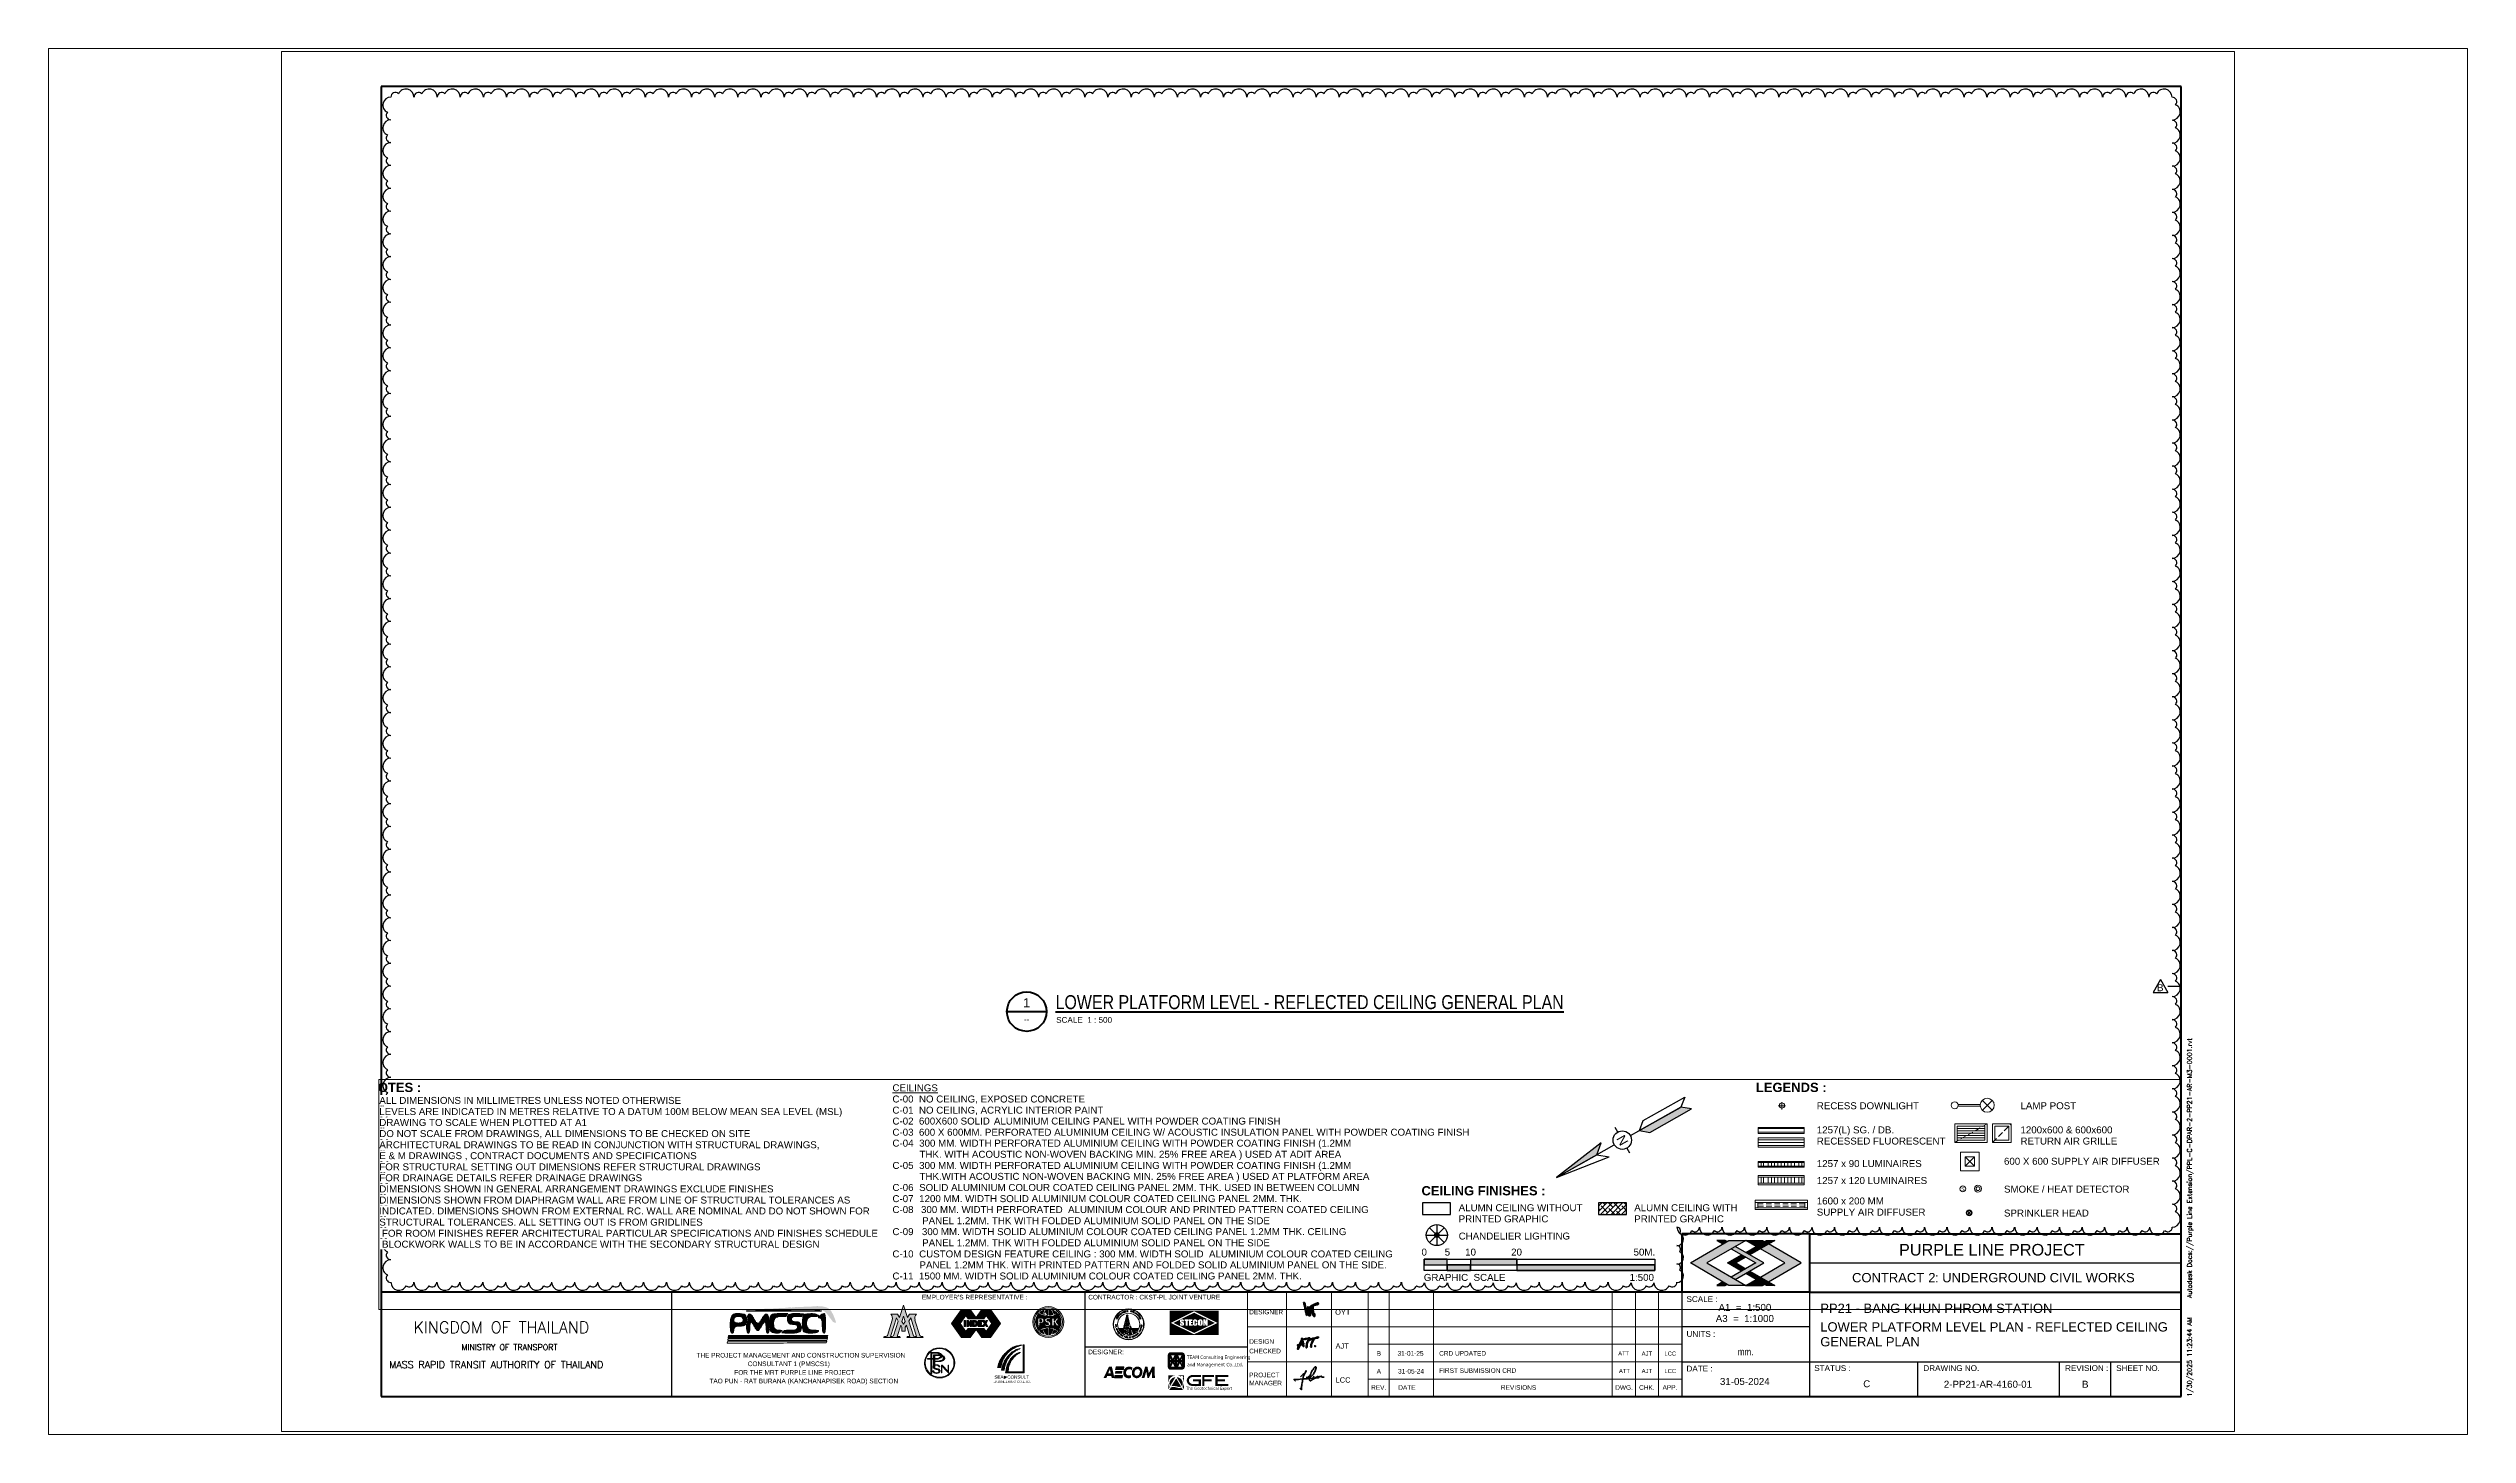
# Paper-space layout 'Layout1' of a CAD drawing. Header units: millimetres. Extents: x -100 to 942, y -2 to 594.
# The model-space entities are those that its viewports show. They can reach past a viewport. Long polylines and large blocks are cut down to what shows.
import ezdxf

# ---------------------------------------------------------------- set-up
doc = ezdxf.new("R2010")
doc.units = ezdxf.units.MM
doc.linetypes.add('Hidden - Short', pattern=[3.571875, 2.38125, -1.190625])
for name, color, linetype, lineweight in [('_ G-ANNO-TTLB -1', 1, 'Continuous', 9), ('_ G-ANNO-TTLB-3', 3, 'Continuous', 25), ('_ G-ANNO-TTLB-6', 3, 'Continuous', 70), ('A-ANNO-NOTE', 3, 'Continuous', 25), ('A-DETL', 1, 'Continuous', 25), ('A-DETL-GENF', 2, 'Continuous', 9), ('A-DETL-THIN', 1, 'Continuous', 25), ('G-ANNO-REVC', 3, 'Continuous', 25), ('G-ANNO-REVC-IDEN', 3, 'Continuous', 25), ('G-ANNO-TEXT', 3, 'Continuous', 9), ('G-ANNO-TTLB', 2, 'Continuous', 25), ('G-ANNO-VTTL', 3, 'Continuous', 70), ('G-IMPT', 8, 'Continuous', 25)]:
    doc.layers.add(name, color=color, linetype=linetype, lineweight=lineweight)
doc.layers.add('G-ANNO-NPLT', color=250, linetype='Continuous', plot=False)
doc.styles.add('Arial Narrow_2', font='ARIALN.TTF', dxfattribs={"height": 3})
doc.styles.add('Arial Narrow_3', font='ARIALN.TTF', dxfattribs={"height": 6})
doc.styles.add('Arial_10', font='arial.ttf', dxfattribs={"height": 4})
doc.styles.add('Arial_11', font='arial.ttf', dxfattribs={"height": 2.3})
doc.styles.add('Arial_12', font='arial.ttf', dxfattribs={"height": 1.8})
doc.styles.add('Arial_2', font='arial.ttf', dxfattribs={"height": 3})
doc.styles.add('Arial_3', font='arial.ttf', dxfattribs={"height": 1.5})
doc.styles.add('Arial_4', font='arial.ttf', dxfattribs={"height": 2.5})
doc.styles.add('Arial_5', font='arial.ttf', dxfattribs={"height": 2})
doc.styles.add('Arial_6', font='arial.ttf', dxfattribs={"height": 5})
doc.styles.add('Arial_7', font='arial.ttf', dxfattribs={"height": 1.4})
doc.styles.add('Arial_8', font='arial.ttf', dxfattribs={"height": 1})
doc.styles.add('Arial_9', font='arial.ttf', dxfattribs={"width": 0.8, "height": 2})
doc.styles.add('Arial_B', font='arialbd.ttf', dxfattribs={"height": 4})
doc.styles.add('RomanS_B', font='', dxfattribs={"height": 2})
doc.styles.add('RomanT_B', font='', dxfattribs={"height": 3})
doc.styles.add('RomanT_B_1', font='', dxfattribs={"height": 2.5})
doc.styles.add('RomanT_B_2', font='', dxfattribs={"height": 5})
doc.styles.add('Tahoma', font='tahoma.ttf', dxfattribs={"width": 0.95, "height": 1.5})
doc.styles.add('Tahoma_1', font='tahoma.ttf', dxfattribs={"height": 1.3068})
doc.styles.get('RomanS_B').set_extended_font_data('RomanS', bold=True)
doc.styles.get('RomanT_B').set_extended_font_data('RomanT', bold=True)
doc.styles.get('RomanT_B_1').set_extended_font_data('RomanT', bold=True)
doc.styles.get('RomanT_B_2').set_extended_font_data('RomanT', bold=True)

psp = doc.layouts.get("Layout1")

# ---------------------------------------------------------------- texts
at = {"layer": 'G-ANNO-REVC-IDEN', "lineweight": 9, "insert": (808.1, 191.5), "char_height": 3, "width": 3.447, "attachment_point": 1, "style": 'Arial_2'}
psp.add_mtext('B', dxfattribs=at)
at = {"layer": 'G-ANNO-TTLB', "lineweight": 18, "char_height": 2, "attachment_point": 1, "rotation": 90, "line_spacing_factor": 0.983083, "style": 'RomanS_B'}
for s, insert, width in [('Autodesk Docs://Purple Line Extension/PPL-C-DPAR-2-PP21-AR-M3-0001.rvt', (821.1, 56.4), 155.514), ('1/30/2025 11:23:44 AM', (821.1, 14), 47.881)]:
    psp.add_mtext(s, dxfattribs=dict(at, insert=insert, width=width))
at = {"layer": 'G-ANNO-TTLB', "lineweight": 9, "attachment_point": 1}
for s, insert, char_height, width, style in [('2', (709.6, 67.2), 4, 3.768, 'Arial_10'), ('A1  =  1:500', (619.3, 53.9), 3, 28.059, 'Arial_2'), ('PP21 - BANG KHUN PHROM STATION', (663.1, 54), 4, 122.017, 'Arial_10'), ('A3  =  1:1000', (618.1, 49.1), 3, 30.945, 'Arial_2'), ('LOWER PLATFORM LEVEL PLAN - REFLECTED CEILING', (663.1, 46), 4, 183.025, 'Arial_10'), ('ATT', (576.1, 33.5), 1.8, 5.692, 'Arial_12'), ('AJT', (586.2, 33.4), 1.8, 5.371, 'Arial_12'), ('LCC', (596, 33.4), 1.8, 6.013, 'Arial_12'), ('GENERAL PLAN', (663.1, 39.6), 4, 52.27, 'Arial_10'), ('ATT', (576.4, 25.9), 1.8, 5.692, 'Arial_12'), ('AJT', (586.2, 25.9), 1.8, 5.371, 'Arial_12'), ('LCC', (596, 25.9), 1.8, 6.013, 'Arial_12'), ('31-05-2024', (619.9, 22), 3, 26.456, 'Arial_2'), ('C', (681.6, 21), 3, 3.688, 'Arial_2'), ('2-PP21-AR-4160-01', (716.3, 20.8), 3, 46.738, 'Arial_2'), ('B', (775.8, 20.8), 3, 3.447, 'Arial_2')]:
    psp.add_mtext(s, dxfattribs=dict(at, insert=insert, char_height=char_height, width=width, style=style))
at = {"layer": 'G-ANNO-TTLB', "lineweight": 18, "attachment_point": 1}
for s, insert, char_height, width, style in [('OYT', (454.2, 51.5), 2.3, 7.616, 'Arial_11'), ('AJT', (454.4, 36.9), 2.3, 6.734, 'Arial_11'), ('B', (472.1, 33.6), 2, 2.325, 'Arial_5'), ('31-01-25', (481.1, 33.6), 2, 13.789, 'Arial_5'), ('CRD UPDATED', (499, 33.6), 2, 24.932, 'Arial_5'), ('LCC', (454.4, 22.3), 2.3, 7.776, 'Arial_11'), ('A', (472.1, 25.9), 2, 2.325, 'Arial_5'), ('31-05-24', (481.3, 25.9), 2, 13.789, 'Arial_5'), ('FIRST SUBMISSION CRD', (499, 26.2), 2, 40.966, 'Arial_5')]:
    psp.add_mtext(s, dxfattribs=dict(at, insert=insert, char_height=char_height, width=width, style=style))
at = {"layer": 'G-ANNO-VTTL', "lineweight": 50, "insert": (319.8, 185.5), "char_height": 4, "width": 3.768, "attachment_point": 1, "style": 'Arial_10'}
psp.add_mtext('1', dxfattribs=at)

msp = doc.modelspace()

# ---------------------------------------------------------------- texts
at = {"layer": 'G-ANNO-TEXT', "color": 7, "attachment_point": 1}
for s, insert, char_height, width, style in [('NOTES :', (1087628.3, -9.8), 4, 27.658, 'Arial_B'), ('LEGENDS :', (1088225.7, -9.8), 4, 37.118, 'Arial_B'), ('\\LCEILINGS', (1087853.9, -10.5), 3, 24.051, 'Arial_2'), ('RECESS DOWNLIGHT', (1088251.9, -18.2), 3, 54.354, 'Arial_2'), ('LAMP POST', (1088339.6, -18.2), 3, 29.582, 'Arial_2'), ('ALUMINIUM CEILING PANEL WITH POWDER COATING FINISH', (1087897.6, -24.8), 3, 152.16, 'Arial_2'), ('1257(L) SG. / DB. ', (1088251.9, -28.6), 3, 42.489, 'Arial_2'), ('1200x600 & 600x600', (1088339.6, -28.6), 3, 48.823, 'Arial_2'), ('RECESSED FLUORESCENT ', (1088251.9, -33.4), 3, 68.865, 'Arial_2'), ('RETURN AIR GRILLE', (1088339.6, -33.4), 3, 51.228, 'Arial_2'), ('          THK.WITH ACOUSTIC NON-WOVEN BACKING MIN. 25% FREE AREA ) USED AT PLATFORM AREA ', (1087853.9, -48.6), 3, 254.616, 'Arial_2'), ('1257 x 90 LUMINAIRES', (1088251.9, -43.1), 3, 55.557, 'Arial_2'), ('1257 x 120 LUMINAIRES', (1088251.9, -50.4), 3, 58.443, 'Arial_2'), ('600 X 600 SUPPLY AIR DIFFUSER', (1088332.5, -42.1), 3, 82.333, 'Arial_2'), ('CEILING FINISHES :', (1088081.7, -54.3), 4, 65.257, 'Arial_B'), ('ALUMN CEILING WITHOUT ', (1088097.7, -62.1), 3, 67.262, 'Arial_2'), ('ALUMN CEILING WITH ', (1088173.3, -62.1), 3, 56.359, 'Arial_2'), ('1600 x 200 MM  ', (1088251.9, -59.2), 3, 38.401, 'Arial_2'), ('S', (1088314.1, -54.8), 1.5, 1.684, 'Arial_3'), ('SMOKE / HEAT DETECTOR', (1088332.5, -54.1), 3, 66.54, 'Arial_2'), ('PRINTED GRAPHIC', (1088097.7, -66.9), 3, 47.46, 'Arial_2'), ('PRINTED GRAPHIC', (1088173.3, -66.9), 3, 47.46, 'Arial_2'), ('SUPPLY AIR DIFFUSER', (1088251.9, -64), 3, 57.401, 'Arial_2'), ('SPRINKLER HEAD', (1088332.5, -64.4), 3, 44.895, 'Arial_2'), ('C-11  1500 MM. WIDTH SOLID ALUMINIUM COLOUR COATED CEILING PANEL 2MM. THK.', (1087853.9, -91.5), 3, 216.937, 'Arial_2')]:
    msp.add_mtext(s, dxfattribs=dict(at, insert=insert, char_height=char_height, width=width, style=style))

# ---------------------------------------------------------------- blocks, each defined once
blk = doc.blocks.new('ACM_Titleblock_MRTA - PPL_Design Sign_dwg-20523267-LOWER PLATFORM LEVEL PLAN - REFLECTED CEILING GENERAL PLAN')
at = {"layer": 'G-IMPT', "lineweight": 35}
h = blk.add_hatch(color=256, dxfattribs=at)
edge = h.paths.add_edge_path()
edge.add_line((460.7, 52.1), (460.7, 52.1))
edge.add_line((460.7, 52.1), (460.7, 52.1))
edge.add_line((460.6, 52.1), (460.7, 52.1))
edge.add_line((460.7, 52.1), (460.7, 52.1))
edge.add_line((460.7, 52.1), (460.7, 52.1))
edge = h.paths.add_edge_path()
edge.add_line((460.9, 52.9), (460.7, 52.5))
edge.add_line((460.7, 52.5), (460.6, 52.1))
edge.add_line((460.9, 52.9), (460.9, 52.9))
edge.add_line((460.9, 52.9), (460.9, 52.9))
edge.add_line((460.9, 52.9), (460.9, 52.9))
edge.add_line((460.9, 52.9), (460.9, 52.9))
edge.add_line((460.9, 52.9), (460.9, 52.9))
edge = h.paths.add_edge_path()
edge.add_line((460.5, 51.2), (460.5, 51.2))
edge.add_line((460.5, 51.2), (460.5, 51.2))
edge.add_line((460.5, 51.2), (460.5, 51.2))
edge.add_line((460.5, 51.2), (460.5, 51.2))
edge.add_line((460.5, 51.3), (460.5, 51.3))
edge.add_line((460.5, 51.3), (460.5, 51.3))
edge.add_line((460.5, 51.3), (460.5, 51.3))
edge.add_line((460.5, 51.3), (460.5, 51.3))
edge.add_line((460.5, 51.3), (460.5, 51.2))
edge.add_line((460.5, 51.2), (460.5, 51.2))
edge = h.paths.add_edge_path()
edge.add_line((460.5, 51.3), (460.5, 51.3))
edge.add_line((460.5, 51.3), (460.5, 51.3))
edge.add_line((460.5, 51.3), (460.5, 51.3))
edge.add_line((460.5, 51.3), (460.5, 51.3))
edge.add_line((460.5, 51.3), (460.5, 51.3))
edge = h.paths.add_edge_path()
edge.add_spline(control_points=[(460.6, 51.9), (460.6, 52), (460.7, 52), (460.7, 52.1)], knot_values=[0, 0, 0, 0, 1, 1, 1, 1], degree=3, periodic=0)
edge.add_line((460.9, 52.9), (460.9, 52.9))
edge.add_line((460.9, 52.9), (460.9, 52.9))
edge.add_spline(control_points=[(460.9, 52.9), (460.9, 53), (460.9, 53), (460.5, 52.7), (460.4, 52.5), (460.2, 52.4), (460.1, 52.2), (460, 52.1), (459.9, 52.1), (459.9, 52)], knot_values=[0, 0, 0, 0, 0.475, 0.55, 0.65, 0.725, 0.8, 0.9, 1, 1, 1, 1], degree=3, periodic=0)
edge.add_spline(control_points=[(459.9, 52), (459.9, 51.9), (459.9, 51.8), (459.7, 51.7), (459.8, 51.5), (459.8, 51.3), (459.8, 51.1), (459.8, 50.9), (459.8, 50.7), (459.8, 50.6), (459.9, 50.2), (459.9, 50), (459.9, 49.8), (459.9, 49.7), (459.9, 49.6)], knot_values=[0, 0, 0, 0, 0.213542, 0.3125, 0.395833, 0.458333, 0.5, 0.541667, 0.604167, 0.666667, 0.75, 0.833333, 0.916667, 1, 1, 1, 1], degree=3, periodic=0)
edge.add_spline(control_points=[(459.9, 49.6), (460, 49.7), (460, 49.8), (460.2, 50.1), (460.2, 50.1), (460.3, 50.4), (460.3, 50.6), (460.3, 50.8), (460.5, 50.8), (460.4, 51.2), (460.5, 51.2), (460.5, 51.2)], knot_values=[0, 0, 0, 0, 0.21875, 0.333333, 0.479167, 0.53125, 0.583333, 0.645833, 0.755208, 0.833333, 1, 1, 1, 1], degree=3, periodic=0)
edge.add_spline(control_points=[(460.5, 51.3), (460.5, 51.3), (460.6, 51.6), (460.5, 51.6), (460.6, 51.8), (460.6, 51.9)], knot_values=[0, 0, 0, 0, 0.463542, 0.84375, 1, 1, 1, 1], degree=3, periodic=0)
edge.add_line((460.6, 51.9), (460.6, 51.9))
edge.add_line((460.6, 51.9), (460.6, 51.9))
edge.add_line((460.6, 51.9), (460.6, 51.9))
edge.add_line((460.6, 51.9), (460.6, 51.9))
edge.add_line((460.6, 51.9), (460.6, 51.9))
edge.add_line((460.6, 51.9), (460.6, 51.9))
edge = h.paths.add_edge_path()
edge.add_line((459.2, 52.4), (459.2, 52.4))
edge.add_line((459.2, 52.4), (459.2, 52.4))
edge.add_line((459.2, 52.4), (459.2, 52.4))
edge.add_line((459.2, 52.4), (459.2, 52.4))
edge.add_line((459.1, 52.4), (459.1, 52.4))
edge.add_line((459.1, 52.4), (459.2, 52.4))
edge = h.paths.add_edge_path()
edge.add_line((462.7, 53.9), (462.9, 54))
edge.add_line((462.9, 54), (463.2, 54))
edge.add_spline(control_points=[(461.4, 53.3), (461.4, 53.3), (461.5, 53.3), (461.7, 53.4), (461.8, 53.5), (462, 53.6), (462.2, 53.7), (462.7, 53.9), (462.8, 53.9), (462.7, 53.9)], knot_values=[0, 0, 0, 0, 0.175, 0.3, 0.4, 0.5, 0.6, 0.7, 1, 1, 1, 1], degree=3, periodic=0)
edge = h.paths.add_edge_path()
edge.add_line((462, 49.8), (462, 49.8))
edge.add_line((462, 49.8), (462, 49.8))
edge.add_line((462, 49.8), (462, 49.8))
edge.add_line((462, 49.8), (462, 49.8))
edge.add_line((462, 49.8), (462, 49.8))
edge.add_line((462, 49.8), (462, 49.8))
edge.add_line((462, 49.8), (462, 49.8))
edge.add_line((461.9, 49.8), (461.9, 49.8))
edge.add_line((461.9, 49.8), (462, 49.8))
edge = h.paths.add_edge_path()
edge.add_line((462, 50.1), (462, 50.1))
edge.add_line((462, 50.1), (462, 50.1))
edge.add_line((462, 50.1), (462, 50.1))
edge.add_line((462, 50.1), (462, 50.1))
edge = h.paths.add_edge_path()
edge.add_line((462, 50.1), (462, 50.1))
edge.add_line((462, 50.1), (462, 50.1))
edge.add_line((462, 50.1), (462, 50.1))
edge.add_line((462.1, 50.1), (462.1, 50.1))
edge.add_line((462.1, 50.1), (462.1, 50.1))
edge.add_line((462.1, 50.1), (462.1, 50.1))
edge.add_line((462.1, 50.1), (462.1, 50.1))
edge.add_line((462.1, 50.1), (462.1, 50.1))
edge.add_line((462.1, 50.1), (462.1, 50.1))
edge.add_line((462.1, 50.1), (462, 50.1))
edge.add_line((462, 50.1), (462, 50.1))
edge.add_line((462, 50.1), (462, 50.1))
edge.add_line((462, 50.1), (462, 50.1))
edge.add_line((462, 50.1), (462, 50.1))
edge.add_line((462, 50.1), (462, 50.1))
edge.add_line((462, 50.1), (462, 50.1))
edge = h.paths.add_edge_path()
edge.add_line((461.2, 52.4), (461.2, 52.2))
edge.add_line((461.2, 52.2), (461.2, 52.1))
edge.add_spline(control_points=[(461.1, 52.1), (461.1, 52.1), (461.1, 52.3), (461.1, 52.4), (461.2, 52.4)], knot_values=[0, 0, 0, 0, 0.475, 1, 1, 1, 1], degree=3, periodic=0)
edge = h.paths.add_edge_path()
edge.add_line((459.2, 52.4), (459.2, 52.4))
edge.add_line((459.2, 52.4), (459.2, 52.4))
edge.add_line((459.2, 52.4), (459.2, 52.4))
edge.add_line((459.2, 52.4), (459.2, 52.4))
edge.add_line((459.2, 52.4), (459.2, 52.4))
edge.add_line((459.2, 52.4), (459.2, 52.4))
edge.add_line((459.2, 52.4), (459.2, 52.4))
edge.add_line((459.2, 52.4), (459.2, 52.4))
edge.add_line((459.2, 52.4), (459.2, 52.4))
edge.add_line((459.2, 52.4), (459.2, 52.4))
edge.add_line((459.2, 52.4), (459.2, 52.4))
edge.add_line((459.2, 52.4), (459.2, 52.4))
edge.add_line((459.2, 52.4), (459.2, 52.3))
edge.add_line((459.2, 52.3), (459.2, 52.3))
edge.add_spline(control_points=[(459.1, 52.4), (459.1, 52.5), (459.1, 52.6), (459.1, 52.8), (459.1, 53), (459.1, 53.1), (459.5, 53), (459.7, 52.8), (459.7, 52.7), (459.7, 52.7)], knot_values=[0, 0, 0, 0, 0.289062, 0.427083, 0.520833, 0.6875, 0.760417, 0.84375, 1, 1, 1, 1], degree=3, periodic=0)
edge.add_spline(control_points=[(459.7, 52.7), (459.7, 52.7), (459.8, 52.8), (459.9, 52.9), (460.1, 53.1), (460.3, 53.2), (460.5, 53.4), (460.7, 53.5), (460.8, 53.6), (460.9, 53.6), (461.1, 53.7), (461.4, 53.9), (461.7, 54.1), (461.8, 54.1), (462, 54.2), (462.3, 54.3), (462.3, 54.3), (462.4, 54.4), (462.7, 54.4), (462.8, 54.5), (463.2, 54.7), (463.4, 54.7), (463.6, 54.7), (463.6, 54.7), (463.8, 54.6), (463.9, 54.6)], knot_values=[0, 0, 0, 0, 0.052083, 0.083333, 0.104167, 0.125, 0.15625, 0.1875, 0.229167, 0.291667, 0.333333, 0.375, 0.4375, 0.5, 0.541667, 0.572917, 0.640625, 0.6875, 0.71875, 0.75, 0.770833, 0.828125, 0.875, 0.963542, 1, 1, 1, 1], degree=3, periodic=0)
edge.add_spline(control_points=[(463.9, 54.6), (463.9, 54.5), (464, 54.4), (463.8, 54.2), (463.7, 54.1), (463.6, 54), (463.5, 53.8), (463.4, 53.8), (463.4, 53.8)], knot_values=[0, 0, 0, 0, 0.171875, 0.3125, 0.458333, 0.583333, 0.729167, 1, 1, 1, 1], degree=3, periodic=0)
edge.add_spline(control_points=[(463.4, 53.8), (463.4, 53.9), (463.3, 53.8), (463.2, 54), (463.2, 54)], knot_values=[0, 0, 0, 0, 0.708333, 1, 1, 1, 1], degree=3, periodic=0)
edge.add_line((461.4, 53.2), (461.4, 53.2))
edge.add_line((461.4, 53.2), (461.4, 53.2))
edge.add_line((461.4, 53.2), (461.4, 53.2))
edge.add_line((461.4, 53.2), (461.4, 53.2))
edge.add_line((461.4, 53.2), (461.4, 53.2))
edge.add_line((461.4, 53.2), (461.4, 53.2))
edge.add_line((461.4, 53.2), (461.4, 53.2))
edge.add_line((461.4, 53.2), (461.4, 53.3))
edge.add_spline(control_points=[(461.4, 53.2), (461.5, 53.1), (461.6, 53), (461.6, 52.7), (461.6, 52.6), (461.6, 52.3), (461.6, 52), (461.6, 51.6), (461.7, 51.4), (461.7, 51.3), (461.7, 51.1), (461.7, 50.9), (461.7, 50.6), (461.7, 50.5), (461.8, 50.2), (461.7, 50.2), (461.8, 50), (461.8, 49.7), (461.9, 49.7), (461.9, 49.6)], knot_values=[0, 0, 0, 0, 0.072917, 0.104167, 0.135417, 0.166667, 0.229167, 0.270833, 0.333333, 0.385417, 0.427083, 0.458333, 0.5, 0.552083, 0.604167, 0.760417, 0.833333, 0.885417, 1, 1, 1, 1], degree=3, periodic=0)
edge.add_line((461.9, 49.7), (462, 49.8))
edge.add_line((461.9, 49.7), (461.9, 49.6))
edge.add_spline(control_points=[(461.9, 49.8), (461.9, 49.8), (461.9, 50.1), (462, 50.1)], knot_values=[0, 0, 0, 0, 1, 1, 1, 1], degree=3, periodic=0)
edge.add_spline(control_points=[(462.1, 50.1), (462.2, 50), (462.3, 49.9), (462.3, 49.7), (462.3, 49.6), (462.3, 49.5)], knot_values=[0, 0, 0, 0, 0.346154, 0.625, 1, 1, 1, 1], degree=3, periodic=0)
edge.add_spline(control_points=[(462.3, 49.5), (462.4, 49.4), (462.3, 49.4), (462.2, 49.3)], knot_values=[0, 0, 0, 0, 1, 1, 1, 1], degree=3, periodic=0)
edge.add_spline(control_points=[(462.2, 49.3), (462.2, 49.3), (462.3, 49.4), (462.2, 48.9), (462.1, 48.8), (461.9, 48.8), (461.8, 48.8), (461.7, 49), (461.6, 49.1), (461.5, 49.4), (461.4, 49.7), (461.4, 49.7), (461.4, 49.9), (461.4, 50), (461.4, 50.2), (461.3, 50.4), (461.3, 50.4)], knot_values=[0, 0, 0, 0, 0.145833, 0.1875, 0.260417, 0.338542, 0.427083, 0.479167, 0.510417, 0.536458, 0.5625, 0.645833, 0.71875, 0.807292, 0.895833, 1, 1, 1, 1], degree=3, periodic=0)
edge.add_line((461.3, 50.4), (461.3, 50.4))
edge.add_line((461.3, 50.4), (461.3, 50.4))
edge.add_line((461.3, 50.4), (461.3, 50.4))
edge.add_line((461.3, 50.4), (461.3, 50.4))
edge.add_line((461.3, 50.4), (461.3, 50.4))
edge.add_spline(control_points=[(461.3, 50.4), (461.3, 50.4), (461.3, 50.6), (461.3, 50.8), (461.3, 51), (461.3, 51)], knot_values=[0, 0, 0, 0, 0.333333, 0.555556, 1, 1, 1, 1], degree=3, periodic=0)
edge.add_spline(control_points=[(461.3, 51), (461.3, 51.1), (461.2, 51.3), (461.2, 51.4), (461.2, 51.6), (461.2, 52), (461.2, 52), (461.2, 52.1)], knot_values=[0, 0, 0, 0, 0.385417, 0.583333, 0.708333, 0.791667, 1, 1, 1, 1], degree=3, periodic=0)
edge.add_spline(control_points=[(461.1, 52.1), (461.1, 52.1), (461, 51.7), (461, 51.4), (460.9, 51.3), (460.9, 51.1), (460.8, 50.8), (460.8, 50.4), (460.7, 50.4), (460.7, 50.1), (460.6, 50), (460.6, 49.9), (460.5, 49.7), (460.5, 49.5), (460.4, 49.3), (460.2, 49.1), (460.1, 49), (459.9, 49.1), (459.7, 49.2), (459.7, 49.3), (459.6, 49.5), (459.5, 49.7), (459.5, 49.8), (459.4, 50), (459.4, 50.4), (459.4, 50.6), (459.4, 50.5)], knot_values=[0, 0, 0, 0, 0.114583, 0.166667, 0.208333, 0.25, 0.270833, 0.291667, 0.333333, 0.364583, 0.40625, 0.453125, 0.479167, 0.502604, 0.520833, 0.552083, 0.588542, 0.627604, 0.65625, 0.713542, 0.75, 0.802083, 0.875, 0.916667, 0.9375, 1, 1, 1, 1], degree=3, periodic=0)
edge.add_spline(control_points=[(459.4, 50.5), (459.3, 50.5), (459.3, 50.3), (459.3, 50), (459.2, 49.8), (459.2, 49.6), (459.1, 49.4), (459, 49.3), (458.8, 49.4), (458.6, 49.5), (458.5, 49.8), (458.5, 49.9), (458.5, 50.1), (458.4, 50.3), (458.3, 50.7), (458.2, 51.1), (458.3, 51.1), (458.2, 51.3), (458.1, 51.6), (458.1, 51.8), (458.1, 51.7), (458, 52.1), (458, 52.4), (457.9, 52.6), (457.9, 52.8), (457.9, 53), (457.8, 53.1), (457.8, 53.5), (457.8, 53.5), (457.7, 53.9), (457.6, 54.2), (457.6, 54.4), (457.6, 54.4)], knot_values=[0, 0, 0, 0, 0.0625, 0.088542, 0.109375, 0.127604, 0.145833, 0.177083, 0.197917, 0.21875, 0.239583, 0.265625, 0.302083, 0.333333, 0.375, 0.395833, 0.447917, 0.479167, 0.5, 0.53125, 0.583333, 0.604167, 0.625, 0.666667, 0.697917, 0.729167, 0.770833, 0.8125, 0.875, 0.895833, 0.9375, 1, 1, 1, 1], degree=3, periodic=0)
edge.add_spline(control_points=[(457.6, 54.4), (457.5, 54.5), (457.5, 54.7), (457.4, 55), (457.6, 54.9), (457.8, 54.9), (457.9, 54.7), (458, 54.6), (458.1, 54.4), (458.1, 54.4), (458.1, 54.1), (458.1, 53.9), (458.1, 53.7), (458.2, 53.4), (458.2, 53.1), (458.3, 52.8), (458.4, 52.5), (458.4, 52.3), (458.5, 52.1), (458.5, 51.8), (458.6, 51.5), (458.6, 51.3), (458.7, 51), (458.7, 50.7), (458.8, 50.5), (458.8, 50.4), (458.9, 50.4)], knot_values=[0, 0, 0, 0, 0.145833, 0.223958, 0.291667, 0.333333, 0.372396, 0.419271, 0.460938, 0.510417, 0.536458, 0.5625, 0.583333, 0.604167, 0.625, 0.65625, 0.6875, 0.729167, 0.75, 0.791667, 0.8125, 0.833333, 0.854167, 0.875, 0.921875, 1, 1, 1, 1], degree=3, periodic=0)
edge.add_spline(control_points=[(458.9, 50.4), (458.9, 50.4), (458.9, 50.5), (458.9, 50.7), (459, 50.9), (459, 51.3), (459, 51.3), (459, 51.6), (459.1, 51.9), (459, 51.9), (459.1, 52.1), (459.1, 52.3), (459.1, 52.4)], knot_values=[0, 0, 0, 0, 0.1875, 0.270833, 0.333333, 0.395833, 0.5, 0.541667, 0.625, 0.8125, 0.916667, 1, 1, 1, 1], degree=3, periodic=0)
edge.add_line((459.1, 52.4), (459.1, 52.4))
edge.add_line((459.1, 52.4), (459.1, 52.4))
edge.add_line((459.1, 52.4), (459.1, 52.4))
edge.add_line((459.1, 52.4), (459.1, 52.4))
edge.add_line((459.1, 52.4), (459.1, 52.4))
edge.add_line((459.1, 52.4), (459.1, 52.4))
edge.add_line((459.1, 52.4), (459.1, 52.4))
edge.add_line((459.1, 52.4), (459.1, 52.4))
edge.add_line((459.1, 52.4), (459.2, 52.4))
edge.add_line((459.2, 52.4), (459.2, 52.3))
h = blk.add_hatch(color=256, dxfattribs=at)
edge = h.paths.add_edge_path()
edge.add_line((459.7, 38.6), (459.6, 38.5))
edge.add_line((459.7, 38.6), (459.7, 38.6))
edge = h.paths.add_edge_path()
edge.add_line((461.5, 39.1), (461.4, 39.1))
edge.add_line((461.5, 39.1), (461.5, 39.1))
edge = h.paths.add_edge_path()
edge.add_line((461.5, 39.1), (461.5, 39.1))
edge.add_line((461.5, 39), (461.5, 39.1))
edge = h.paths.add_edge_path()
edge.add_line((460.7, 35.6), (460.6, 35.7))
edge.add_line((460.7, 35.6), (460.7, 35.6))
edge = h.paths.add_edge_path()
edge.add_line((460.8, 35.7), (460.8, 35.7))
edge.add_line((460.8, 35.7), (460.8, 35.7))
edge = h.paths.add_edge_path()
edge.add_line((461.9, 39.2), (461.9, 39.2))
edge.add_line((461.9, 39.2), (461.9, 39.2))
edge = h.paths.add_edge_path()
edge.add_line((462, 39.2), (461.9, 39.2))
edge.add_line((462.1, 39.3), (462, 39.2))
edge = h.paths.add_edge_path()
edge.add_line((462.8, 39.5), (462.8, 39.5))
edge.add_line((462.9, 39.4), (462.8, 39.5))
edge = h.paths.add_edge_path()
edge.add_line((463.9, 39.8), (463.9, 39.8))
edge.add_line((463.9, 39.9), (463.9, 39.8))
edge = h.paths.add_edge_path()
edge.add_line((463.9, 39.9), (463.9, 39.9))
edge.add_line((463.9, 40), (463.9, 39.9))
edge = h.paths.add_edge_path()
edge.add_line((463.8, 40), (463.9, 40))
edge.add_line((463.8, 40), (463.8, 40))
edge = h.paths.add_edge_path()
edge.add_line((463.7, 40), (463.8, 40))
edge.add_line((463.6, 40.1), (463.7, 40))
edge = h.paths.add_edge_path()
edge.add_line((460, 39), (460, 39))
edge.add_line((460, 39), (460, 39))
edge = h.paths.add_edge_path()
edge.add_line((460.2, 39.4), (460.1, 39.3))
edge.add_line((460.2, 39.4), (460.2, 39.4))
edge = h.paths.add_edge_path()
edge.add_line((460.2, 39.5), (460.2, 39.5))
edge.add_line((460.1, 39.5), (460.2, 39.5))
edge = h.paths.add_edge_path()
edge.add_line((460, 39.7), (460.1, 39.6))
edge.add_line((459.9, 39.7), (460, 39.7))
edge = h.paths.add_edge_path()
edge.add_line((457.9, 39.3), (458, 39.3))
edge.add_line((457.8, 39.3), (457.9, 39.3))
edge = h.paths.add_edge_path()
edge.add_line((457.7, 39.3), (457.7, 39.3))
edge.add_line((457.6, 39.3), (457.7, 39.3))
edge = h.paths.add_edge_path()
edge.add_line((457.6, 39.3), (457.6, 39.3))
edge.add_line((457.6, 39.3), (457.6, 39.3))
edge = h.paths.add_edge_path()
edge.add_line((457.6, 39.2), (457.6, 39.3))
edge.add_line((457.6, 39.2), (457.6, 39.2))
edge = h.paths.add_edge_path()
edge.add_line((457.7, 39.1), (457.6, 39.2))
edge.add_line((457.7, 39.1), (457.7, 39.1))
edge = h.paths.add_edge_path()
edge.add_line((458.2, 38.9), (458.1, 38.9))
edge.add_line((458.2, 38.9), (458.2, 38.9))
edge = h.paths.add_edge_path()
edge.add_line((458.2, 38.9), (458.2, 38.9))
edge.add_line((458.2, 38.9), (458.2, 38.9))
edge = h.paths.add_edge_path()
edge.add_line((458.2, 39), (458.2, 38.9))
edge.add_line((458.2, 39), (458.2, 39))
edge = h.paths.add_edge_path()
edge.add_line((459.7, 39.4), (459.7, 39.4))
edge.add_line((459.7, 39.4), (459.7, 39.4))
edge = h.paths.add_edge_path()
edge.add_line((459.7, 39.4), (459.7, 39.4))
edge.add_line((459.7, 39.3), (459.7, 39.4))
edge = h.paths.add_edge_path()
edge.add_line((458.5, 35.6), (458.5, 35.6))
edge.add_line((458.5, 35.5), (458.5, 35.6))
edge = h.paths.add_edge_path()
edge.add_line((458.5, 35.5), (458.5, 35.5))
edge.add_line((458.6, 35.4), (458.5, 35.5))
edge = h.paths.add_edge_path()
edge.add_line((458.8, 35.4), (458.7, 35.4))
edge.add_line((458.8, 35.5), (458.8, 35.4))
edge.add_line((458.8, 35.5), (458.9, 35.7))
edge.add_line((458.9, 35.7), (458.9, 35.9))
edge.add_line((458.9, 35.9), (459, 36.4))
edge.add_line((459, 36.4), (459, 37.1))
edge.add_line((459, 37.1), (459.1, 37.4))
edge.add_line((459.1, 37.4), (459.2, 37.7))
edge.add_line((459.2, 37.7), (459.3, 38))
edge.add_line((459.3, 38), (459.6, 38.5))
edge.add_line((459.8, 38.6), (459.7, 38.6))
edge.add_line((459.8, 38.6), (460, 38.6))
edge.add_line((460, 38.6), (460.2, 38.7))
edge.add_line((460.2, 38.7), (460.4, 38.8))
edge.add_line((460.4, 38.8), (461.1, 39))
edge.add_line((461.1, 39), (461.4, 39.1))
edge.add_line((461.5, 39), (461.1, 38.2))
edge.add_line((461.1, 38.2), (460.8, 37.4))
edge.add_line((460.8, 37.4), (460.7, 37.1))
edge.add_line((460.7, 37.1), (460.5, 36.7))
edge.add_line((460.5, 36.7), (460.5, 36.3))
edge.add_line((460.5, 36.3), (460.4, 36))
edge.add_line((460.4, 35.9), (460.4, 36))
edge.add_line((460.4, 35.9), (460.5, 35.8))
edge.add_line((460.5, 35.7), (460.5, 35.8))
edge.add_line((460.5, 35.7), (460.6, 35.7))
edge.add_line((460.7, 35.6), (460.8, 35.7))
edge.add_line((460.8, 35.8), (460.8, 35.7))
edge.add_line((460.8, 35.8), (460.8, 35.9))
edge.add_line((460.8, 36), (460.8, 35.9))
edge.add_line((460.8, 36), (460.8, 36.3))
edge.add_line((460.8, 36.3), (460.8, 36.5))
edge.add_line((460.8, 36.5), (460.9, 36.8))
edge.add_line((460.9, 36.8), (461, 37.1))
edge.add_line((461, 37.1), (461.3, 37.8))
edge.add_line((461.3, 37.8), (461.8, 38.8))
edge.add_line((461.8, 38.8), (461.9, 39.2))
edge.add_line((462.1, 39.3), (462.8, 39.5))
edge.add_line((462.9, 39.4), (462.9, 39.4))
edge.add_line((463, 39.5), (462.9, 39.4))
edge.add_line((463, 39.5), (463.2, 39.5))
edge.add_line((463.2, 39.5), (463.4, 39.6))
edge.add_line((463.4, 39.6), (463.7, 39.7))
edge.add_line((463.9, 39.8), (463.7, 39.7))
edge.add_line((463.9, 39.8), (463.9, 39.8))
edge.add_line((463.6, 40.1), (463.6, 40.1))
edge.add_line((463.6, 40.1), (463.2, 40))
edge.add_line((463.2, 40), (462.1, 39.6))
edge.add_line((462.1, 39.6), (461.4, 39.5))
edge.add_line((461.4, 39.5), (460.8, 39.3))
edge.add_line((460.8, 39.3), (460, 39))
edge.add_line((460, 39), (460, 39))
edge.add_line((460, 39), (460.1, 39.3))
edge.add_line((460.2, 39.4), (460.2, 39.5))
edge.add_line((460.1, 39.5), (460.1, 39.6))
edge.add_line((459.9, 39.7), (459.9, 39.7))
edge.add_line((459.8, 39.7), (459.9, 39.7))
edge.add_line((459.8, 39.7), (459.7, 39.7))
edge.add_line((459.7, 39.7), (459.4, 39.6))
edge.add_line((459.4, 39.6), (458.4, 39.4))
edge.add_line((458.2, 39.4), (458.4, 39.4))
edge.add_line((458.2, 39.4), (458, 39.3))
edge.add_line((457.8, 39.3), (457.7, 39.3))
edge.add_line((457.7, 39.1), (457.7, 39.1))
edge.add_line((457.9, 39), (457.7, 39.1))
edge.add_line((457.9, 39), (457.9, 39))
edge.add_line((457.9, 39), (458.1, 38.9))
edge.add_line((458.3, 39), (458.2, 39))
edge.add_line((458.3, 39), (458.4, 39.1))
edge.add_line((458.4, 39.1), (458.6, 39.1))
edge.add_line((458.6, 39.1), (458.9, 39.2))
edge.add_line((459, 39.2), (458.9, 39.2))
edge.add_line((459, 39.2), (459.4, 39.3))
edge.add_line((459.4, 39.3), (459.7, 39.4))
edge.add_line((459.7, 39.3), (459.4, 38.8))
edge.add_line((459.4, 38.8), (459.1, 38.3))
edge.add_line((459.1, 38.3), (458.9, 37.9))
edge.add_line((458.9, 37.9), (458.8, 37.5))
edge.add_line((458.8, 37.5), (458.7, 37.2))
edge.add_line((458.7, 37.2), (458.7, 36.5))
edge.add_line((458.7, 36.5), (458.6, 36.2))
edge.add_line((458.6, 36.2), (458.5, 35.8))
edge.add_line((458.5, 35.8), (458.5, 35.6))
edge.add_line((458.6, 35.4), (458.7, 35.4))
edge.add_line((458.7, 35.4), (458.7, 35.4))
edge = h.paths.add_edge_path()
edge.add_line((454.9, 34.8), (455, 34.8))
edge.add_line((454.9, 34.9), (454.9, 34.8))
edge = h.paths.add_edge_path()
edge.add_line((454.9, 34.9), (454.9, 34.9))
edge.add_line((454.8, 34.9), (454.9, 34.9))
edge = h.paths.add_edge_path()
edge.add_line((454.8, 34.9), (454.8, 34.9))
edge.add_line((454.8, 35), (454.8, 34.9))
edge = h.paths.add_edge_path()
edge.add_line((455.3, 36.3), (455.2, 36.2))
edge.add_line((455.3, 36.3), (455.3, 36.3))
edge = h.paths.add_edge_path()
edge.add_line((454.9, 36.4), (454.9, 36.4))
edge.add_line((454.9, 36.5), (454.9, 36.4))
edge = h.paths.add_edge_path()
edge.add_line((454.8, 36.5), (454.9, 36.5))
edge.add_line((454.8, 36.5), (454.8, 36.5))
edge = h.paths.add_edge_path()
edge.add_line((454.8, 36.6), (454.8, 36.5))
edge.add_line((454.8, 36.6), (454.8, 36.6))
edge = h.paths.add_edge_path()
edge.add_line((454.9, 36.6), (454.8, 36.6))
edge.add_line((454.9, 36.6), (454.9, 36.6))
edge = h.paths.add_edge_path()
edge.add_line((454.9, 36.6), (454.9, 36.6))
edge.add_line((454.9, 36.6), (454.9, 36.6))
edge = h.paths.add_edge_path()
edge.add_line((455.4, 36.7), (455.4, 36.7))
edge.add_line((455.5, 36.8), (455.4, 36.7))
edge = h.paths.add_edge_path()
edge.add_line((456.7, 39.5), (456.6, 39.4))
edge.add_line((456.7, 39.5), (456.7, 39.5))
edge = h.paths.add_edge_path()
edge.add_line((456.8, 39.5), (456.7, 39.5))
edge.add_line((456.8, 39.5), (456.8, 39.5))
edge = h.paths.add_edge_path()
edge.add_line((456.9, 39.4), (456.9, 39.4))
edge.add_line((457, 39.3), (456.9, 39.4))
edge = h.paths.add_edge_path()
edge.add_line((457.3, 37.3), (457.3, 37.4))
edge.add_line((457.3, 37.3), (457.3, 37.3))
edge = h.paths.add_edge_path()
edge.add_line((457.3, 37.3), (457.3, 37.3))
edge.add_line((457.4, 37.4), (457.3, 37.3))
edge = h.paths.add_edge_path()
edge.add_line((457.4, 37.4), (457.4, 37.4))
edge.add_line((457.5, 37.4), (457.4, 37.4))
edge = h.paths.add_edge_path()
edge.add_line((457.6, 37.3), (457.6, 37.3))
edge.add_line((457.6, 37.2), (457.6, 37.3))
edge = h.paths.add_edge_path()
edge.add_line((457.6, 37.2), (457.6, 37.2))
edge.add_line((457.6, 37.2), (457.6, 37.2))
edge = h.paths.add_edge_path()
edge.add_line((457.3, 36.9), (457.4, 36.9))
edge.add_line((457.3, 36.9), (457.3, 36.9))
edge = h.paths.add_edge_path()
edge.add_line((457.6, 36), (457.6, 36.1))
edge.add_line((457.6, 36), (457.6, 36))
edge = h.paths.add_edge_path()
edge.add_line((457.6, 36), (457.6, 36))
edge.add_line((457.6, 36), (457.6, 36))
edge = h.paths.add_edge_path()
edge.add_line((457.5, 35.9), (457.6, 36))
edge.add_line((457.5, 35.9), (457.5, 35.9))
edge = h.paths.add_edge_path()
edge.add_line((457.5, 35.9), (457.5, 35.9))
edge.add_line((457.4, 35.9), (457.5, 35.9))
edge = h.paths.add_edge_path()
edge.add_line((457.4, 35.9), (457.4, 35.9))
edge.add_line((457.3, 35.9), (457.4, 35.9))
edge = h.paths.add_edge_path()
edge.add_line((457.2, 36), (457.3, 36))
edge.add_line((457.2, 36.1), (457.2, 36))
edge = h.paths.add_edge_path()
edge.add_line((457.1, 36.7), (457.1, 36.7))
edge.add_line((457.1, 36.7), (457.1, 36.7))
edge = h.paths.add_edge_path()
edge.add_line((456, 36.4), (456.1, 36.5))
edge.add_line((456, 36.4), (456, 36.4))
edge = h.paths.add_edge_path()
edge.add_line((455, 34.8), (455, 34.8))
edge.add_line((454.8, 35), (454.8, 35))
edge.add_line((454.8, 35), (454.9, 35.5))
edge.add_line((454.9, 35.5), (455, 35.8))
edge.add_line((455, 35.8), (455.2, 36.2))
edge.add_line((455.3, 36.3), (455.3, 36.3))
edge.add_line((455.3, 36.3), (455.1, 36.3))
edge.add_line((455, 36.4), (455.1, 36.3))
edge.add_line((455, 36.4), (454.9, 36.4))
edge.add_line((454.9, 36.6), (455.2, 36.6))
edge.add_line((455.2, 36.6), (455.4, 36.7))
edge.add_line((455.5, 36.8), (455.9, 37.6))
edge.add_line((455.9, 37.6), (456.2, 38.3))
edge.add_line((456.2, 38.3), (456.5, 38.8))
edge.add_line((456.5, 38.8), (456.5, 39))
edge.add_line((456.6, 39.1), (456.5, 39))
edge.add_line((456.6, 39.1), (456.6, 39.3))
edge.add_line((456.6, 39.4), (456.6, 39.3))
edge.add_line((456.6, 39.4), (456.6, 39.4))
edge.add_line((456.8, 39.5), (456.9, 39.4))
edge.add_line((457, 39.3), (457, 39.3))
edge.add_line((457, 39.3), (457, 39.1))
edge.add_line((457, 39.1), (457.1, 38.9))
edge.add_line((457.1, 38.9), (457.1, 38.7))
edge.add_line((457.1, 38.7), (457.2, 38.1))
edge.add_line((457.2, 38.1), (457.3, 37.5))
edge.add_line((457.3, 37.4), (457.3, 37.5))
edge.add_line((457.3, 37.4), (457.3, 37.4))
edge.add_line((457.4, 37.4), (457.4, 37.4))
edge.add_line((457.5, 37.4), (457.6, 37.3))
edge.add_line((457.6, 37.2), (457.5, 37))
edge.add_line((457.5, 37), (457.4, 36.9))
edge.add_line((457.3, 36.9), (457.4, 36.7))
edge.add_line((457.4, 36.7), (457.5, 36.3))
edge.add_line((457.5, 36.2), (457.5, 36.3))
edge.add_line((457.5, 36.2), (457.6, 36.1))
edge.add_line((457.3, 35.9), (457.3, 36))
edge.add_line((457.2, 36.1), (457.1, 36.4))
edge.add_line((457.1, 36.4), (457.1, 36.7))
edge.add_line((457, 36.7), (457.1, 36.7))
edge.add_line((457, 36.7), (456.7, 36.6))
edge.add_line((456.7, 36.6), (456.1, 36.5))
edge.add_line((455.9, 36.4), (456, 36.4))
edge.add_line((455.9, 36.4), (455.6, 35.8))
edge.add_line((455.6, 35.8), (455.2, 35))
edge.add_line((455.1, 34.9), (455.2, 35))
edge.add_line((455.1, 34.9), (455.1, 34.8))
edge.add_line((455, 34.8), (455.1, 34.8))
edge.add_line((455, 34.8), (455, 34.8))
at = {"layer": 'G-IMPT', "lineweight": 35, "flags": 128}
for points in [[(455, 34.8), (455.1, 34.8), (455.1, 34.9), (455.2, 35), (455.6, 35.8), (455.9, 36.4), (456, 36.4), (456, 36.4), (456.1, 36.5), (456.7, 36.6), (457, 36.7), (457.1, 36.7), (457.1, 36.7), (457.1, 36.7), (457.1, 36.4), (457.2, 36.1), (457.2, 36), (457.3, 36), (457.3, 35.9), (457.4, 35.9), (457.4, 35.9), (457.5, 35.9), (457.5, 35.9), (457.5, 35.9), (457.6, 36), (457.6, 36), (457.6, 36), (457.6, 36), (457.6, 36.1), (457.5, 36.2), (457.5, 36.3), (457.4, 36.7), (457.3, 36.9), (457.3, 36.9), (457.4, 36.9), (457.5, 37), (457.6, 37.2), (457.6, 37.2), (457.6, 37.2), (457.6, 37.3), (457.6, 37.3), (457.5, 37.4), (457.4, 37.4), (457.4, 37.4), (457.4, 37.4), (457.3, 37.3), (457.3, 37.3), (457.3, 37.3), (457.3, 37.4), (457.3, 37.4), (457.3, 37.5), (457.2, 38.1), (457.1, 38.7), (457.1, 38.9), (457, 39.1), (457, 39.3), (457, 39.3), (456.9, 39.4), (456.9, 39.4), (456.8, 39.5), (456.8, 39.5), (456.7, 39.5), (456.7, 39.5), (456.6, 39.4), (456.6, 39.4), (456.6, 39.3), (456.6, 39.1), (456.5, 39), (456.5, 38.8), (456.2, 38.3), (455.9, 37.6), (455.5, 36.8), (455.4, 36.7), (455.4, 36.7), (455.2, 36.6), (454.9, 36.6), (454.9, 36.6), (454.9, 36.6), (454.9, 36.6), (454.8, 36.6), (454.8, 36.6), (454.8, 36.5), (454.8, 36.5), (454.9, 36.5), (454.9, 36.4), (454.9, 36.4), (455, 36.4), (455.1, 36.3), (455.3, 36.3), (455.3, 36.3), (455.3, 36.3), (455.2, 36.2), (455, 35.8), (454.9, 35.5), (454.8, 35), (454.8, 35), (454.8, 34.9), (454.8, 34.9), (454.9, 34.9), (454.9, 34.9), (454.9, 34.8), (455, 34.8), (455, 34.8)], [(456.2, 36.8), (456.2, 36.8), (456.2, 36.9), (456.2, 36.9), (456.3, 37.1), (456.4, 37.3), (456.6, 37.7), (456.7, 38.1), (456.8, 38.2), (456.8, 38.4), (456.7, 38.4), (456.7, 38.5), (456.7, 38.5), (456.7, 38.5), (456.7, 38.6), (456.7, 38.7), (456.8, 38.7), (456.8, 38.7), (456.8, 38.6), (456.8, 38.4), (456.8, 38.2), (456.9, 38), (456.9, 37.6), (457, 37.2), (457, 37.1), (457, 37.1), (456.9, 37.1), (456.7, 37), (456.6, 37), (456.4, 36.9), (456.2, 36.8)], [(458.7, 35.4), (458.8, 35.4), (458.8, 35.5), (458.9, 35.7), (458.9, 35.9), (459, 36.4), (459, 37.1), (459.1, 37.4), (459.2, 37.7), (459.3, 38), (459.6, 38.5), (459.7, 38.6), (459.7, 38.6), (459.8, 38.6), (460, 38.6), (460.2, 38.7), (460.4, 38.8), (461.1, 39), (461.4, 39.1), (461.5, 39.1), (461.5, 39.1), (461.5, 39.1), (461.5, 39), (461.1, 38.2), (460.8, 37.4), (460.7, 37.1), (460.5, 36.7), (460.5, 36.3), (460.4, 36), (460.4, 35.9), (460.5, 35.8), (460.5, 35.7), (460.6, 35.7), (460.7, 35.6), (460.7, 35.6), (460.8, 35.7), (460.8, 35.7), (460.8, 35.7), (460.8, 35.8), (460.8, 35.9), (460.8, 36), (460.8, 36.3), (460.8, 36.5), (460.9, 36.8), (461, 37.1), (461.3, 37.8), (461.8, 38.8), (461.9, 39.2), (461.9, 39.2), (461.9, 39.2), (462, 39.2), (462.1, 39.3), (462.8, 39.5), (462.8, 39.5), (462.9, 39.4), (462.9, 39.4), (463, 39.5), (463.2, 39.5), (463.4, 39.6), (463.7, 39.7), (463.9, 39.8), (463.9, 39.8), (463.9, 39.8), (463.9, 39.9), (463.9, 39.9), (463.9, 40), (463.8, 40), (463.8, 40), (463.7, 40), (463.6, 40.1), (463.6, 40.1), (463.2, 40), (462.1, 39.6), (461.4, 39.5), (460.8, 39.3), (460, 39), (460, 39), (460, 39), (460, 39), (460.1, 39.3), (460.2, 39.4), (460.2, 39.4), (460.2, 39.5), (460.2, 39.5), (460.1, 39.5), (460.1, 39.6), (460, 39.7), (459.9, 39.7), (459.9, 39.7), (459.8, 39.7), (459.7, 39.7), (459.4, 39.6), (458.4, 39.4), (458.2, 39.4), (458, 39.3), (457.9, 39.3), (457.8, 39.3), (457.7, 39.3), (457.7, 39.3), (457.6, 39.3), (457.6, 39.3), (457.6, 39.3), (457.6, 39.2), (457.6, 39.2), (457.7, 39.1), (457.7, 39.1), (457.7, 39.1), (457.9, 39), (457.9, 39), (458.1, 38.9), (458.2, 38.9), (458.2, 38.9), (458.2, 38.9), (458.2, 38.9), (458.2, 39), (458.2, 39), (458.3, 39), (458.4, 39.1), (458.6, 39.1), (458.9, 39.2), (459, 39.2), (459.4, 39.3), (459.7, 39.4), (459.7, 39.4), (459.7, 39.4), (459.7, 39.4), (459.7, 39.3), (459.4, 38.8), (459.1, 38.3), (458.9, 37.9), (458.8, 37.5), (458.7, 37.2), (458.7, 36.5), (458.6, 36.2), (458.5, 35.8), (458.5, 35.6), (458.5, 35.6), (458.5, 35.5), (458.5, 35.5), (458.6, 35.4), (458.7, 35.4)], [(462.5, 35.9), (462.5, 36), (462.5, 36), (462.5, 36), (462.6, 36), (462.6, 36), (462.6, 36.1), (462.6, 36.1), (462.6, 36.1), (462.5, 36.2), (462.4, 36.3), (462.4, 36.3), (462.3, 36.3), (462.3, 36.3), (462.2, 36.3), (462.2, 36.3), (462.2, 36.3), (462.2, 36.2), (462.2, 36.2), (462.2, 36.2), (462.2, 36.2), (462.2, 36.1), (462.2, 36), (462.3, 36), (462.4, 36), (462.4, 35.9)], [(460.6, 22.2), (461.1, 22.3), (461.8, 22.3), (462.2, 22.3), (462.4, 22.3), (462.7, 22.4), (463, 22.4), (463.4, 22.4), (463.7, 22.5), (464, 22.6), (464, 22.7), (463.9, 22.8), (463.8, 22.9), (463.6, 23), (463.5, 23.1), (463.5, 23.1), (463.3, 23), (463.2, 22.9), (463.1, 22.8), (463, 22.8), (463, 22.8), (462.7, 22.7), (462.6, 22.6), (462.6, 22.6), (462.5, 22.5), (462.4, 22.4), (462.4, 22.4), (462.1, 22.2), (462, 22.1), (461.9, 22), (461.7, 21.9), (461.6, 21.9), (461.6, 22), (461.6, 22), (461.5, 22.1), (461.5, 22.2), (461.6, 22.4), (461.7, 22.7), (461.8, 22.9), (461.8, 23.1), (461.8, 23.1), (461.9, 23), (461.9, 23), (461.8, 22.7), (461.7, 22.4), (461.6, 22.2), (461.4, 21.9), (461.1, 21.6), (460.9, 21.4), (460.6, 21.2), (460.4, 21.2), (460.3, 21.2), (460.2, 21.2), (460.1, 21.3), (460.1, 21.4), (460, 21.5), (460, 21.6), (459.9, 21.8), (459.9, 21.9), (459.9, 22), (459.9, 22.2)]]:
    blk.add_lwpolyline(points, close=True, dxfattribs=at)
for points in [[(453.9, 21.1), (453.8, 21.2), (453.7, 21.3), (453.3, 21.8), (453.5, 21.8), (453.8, 21.8), (454.2, 21.8), (454.7, 21.8), (455.2, 21.8), (456, 21.9), (457, 22), (457.5, 22.1), (458, 22.1), (458.4, 22.1), (459.1, 22.1), (459.9, 22.2), (459.9, 22.6), (460, 23), (460.2, 23.4), (460.5, 24.2), (460.7, 24.7), (461, 25.3), (461.3, 25.7), (461.5, 26.1), (461.8, 26.6), (462, 26.8), (462.2, 27), (462.5, 27.2), (462.6, 27.2), (462.7, 27.2), (462.8, 27.1), (462.8, 27.1), (462.8, 26.8), (462.2, 25.1), (462.1, 24.9), (461.9, 24.5), (461.7, 24.1), (461.4, 23.7), (461, 23.3), (460.7, 23.1), (460.5, 22.9), (460.2, 22.6), (459.9, 22.5), (459.8, 22.3), (459.7, 22.3), (459.6, 22.5), (459.6, 22.5), (459.5, 22.6), (459.5, 22.7), (459.6, 22.8), (459.6, 22.9), (459.6, 23.1), (459.7, 23.1), (459.8, 23), (459.7, 22.9), (459.6, 22.9), (459.5, 22.8), (459.3, 22.8), (459.1, 22.6), (459, 22.5), (458.9, 22.4), (458.9, 22.4), (458.8, 22.6), (458.8, 22.6), (458.8, 22.7), (458.9, 22.9)], [(455.9, 18.1), (456.1, 17.8), (456.2, 17.6), (456.4, 17.4), (456.5, 17.4), (456.5, 17.3), (456.6, 17.4), (456.6, 17.5), (456.6, 17.8), (456.6, 18.3), (456.6, 18.5), (456.6, 18.7), (456.7, 19.2), (456.7, 19.6), (456.8, 20.5), (456.9, 20.8), (456.9, 21), (457, 21.5), (457.1, 21.8), (457.1, 22), (457.2, 22.3), (457.3, 22.6), (457.3, 22.9), (457.5, 23.4), (457.7, 23.9), (457.9, 24.4), (458.2, 24.9), (458.4, 25.3), (458.5, 25.5), (458.6, 25.5), (458.5, 25.4), (458.4, 25.1), (458.1, 24.7), (457.8, 24.5), (457.5, 24.2), (457.1, 23.9), (456.7, 23.5), (456.5, 23.3), (456.1, 22.9)], [(463, 22.8), (463.3, 22.8), (463.4, 22.8), (463.7, 22.8), (463.9, 22.9), (464.1, 22.9), (464.3, 23), (464.4, 23.1), (464.7, 23.1), (464.8, 23.1), (465, 23.2), (465.1, 23.2), (465.2, 23.1), (465.3, 23), (465.3, 22.9), (465.3, 22.8), (465.3, 22.8), (465.3, 22.7), (465.5, 22.7), (465.7, 22.7), (465.8, 22.7), (466, 22.7), (466.2, 22.7), (466.3, 22.7)]]:
    blk.add_lwpolyline(points, dxfattribs=at)
at = {"layer": 'G-IMPT', "lineweight": 35}
for points in [[(457.5, 54.9), (457.4, 54.9), (457.4, 54.9), (457.4, 54.8)], [(457.4, 54.8), (457.4, 54.9), (457.4, 54.9), (457.5, 54.9)], [(457.4, 54.8), (457.4, 54.8), (457.5, 54.8), (457.5, 54.7)], [(457.5, 54.7), (457.5, 54.8), (457.4, 54.8), (457.4, 54.8)], [(457.6, 54.9), (457.5, 54.9), (457.5, 54.9), (457.5, 54.9)], [(457.5, 54.9), (457.5, 54.9), (457.5, 54.9), (457.6, 54.9)], [(457.5, 54.7), (457.5, 54.6), (457.5, 54.6), (457.6, 54.5)], [(457.6, 54.5), (457.5, 54.6), (457.5, 54.6), (457.5, 54.7)], [(457.6, 54.5), (457.5, 54.4), (457.6, 54.4), (457.6, 54.4)], [(457.6, 54.4), (457.6, 54.4), (457.5, 54.4), (457.6, 54.5)], [(457.7, 54.9), (457.7, 54.9), (457.6, 54.9), (457.6, 54.9)], [(457.6, 54.9), (457.6, 54.9), (457.7, 54.9), (457.7, 54.9)], [(457.6, 54.5), (457.6, 54.5), (457.6, 54.5), (457.6, 54.5)], [(457.6, 54.5), (457.6, 54.5), (457.6, 54.5), (457.6, 54.5)], [(457.6, 54.4), (457.6, 54.4), (457.6, 54.3), (457.6, 54.3)], [(457.6, 54.3), (457.6, 54.3), (457.6, 54.4), (457.6, 54.4)], [(457.6, 54.3), (457.6, 54.2), (457.6, 54.1), (457.6, 54)], [(457.6, 54), (457.6, 54.1), (457.6, 54.2), (457.6, 54.3)], [(457.6, 54), (457.7, 53.9), (457.7, 53.8), (457.7, 53.7)], [(457.7, 53.7), (457.7, 53.8), (457.7, 53.9), (457.6, 54)], [(457.9, 54.8), (457.9, 54.8), (457.8, 54.9), (457.7, 54.9)], [(457.7, 54.9), (457.8, 54.9), (457.9, 54.8), (457.9, 54.8)], [(457.7, 53.7), (457.7, 53.6), (457.7, 53.6), (457.7, 53.6)], [(457.7, 53.6), (457.7, 53.6), (457.7, 53.6), (457.7, 53.7)], [(457.7, 53.6), (457.8, 53.5), (457.8, 53.4), (457.8, 53.3)], [(457.8, 53.3), (457.8, 53.4), (457.8, 53.5), (457.7, 53.6)], [(457.8, 53.3), (457.8, 53.3), (457.8, 53.2), (457.8, 53.1)], [(457.8, 53.1), (457.8, 53.2), (457.8, 53.3), (457.8, 53.3)], [(457.8, 53.1), (457.8, 53.1), (457.8, 53), (457.9, 53)], [(457.9, 53), (457.8, 53), (457.8, 53.1), (457.8, 53.1)], [(458, 54.6), (457.9, 54.7), (457.9, 54.7), (457.9, 54.8)], [(457.9, 54.8), (457.9, 54.7), (457.9, 54.7), (458, 54.6)], [(457.9, 53), (457.9, 52.9), (457.9, 52.8), (457.9, 52.7)], [(457.9, 52.7), (457.9, 52.8), (457.9, 52.9), (457.9, 53)], [(457.9, 52.7), (457.9, 52.7), (457.9, 52.6), (457.9, 52.6)], [(457.9, 52.6), (457.9, 52.6), (457.9, 52.7), (457.9, 52.7)], [(457.9, 52.6), (457.9, 52.5), (458, 52.4), (458, 52.3)], [(458, 52.3), (458, 52.4), (457.9, 52.5), (457.9, 52.6)], [(458, 54.5), (458, 54.5), (458, 54.6), (458, 54.6)], [(458, 54.6), (458, 54.6), (458, 54.5), (458, 54.5)], [(458.1, 54.3), (458.1, 54.4), (458.1, 54.4), (458, 54.5)], [(458, 54.5), (458.1, 54.4), (458.1, 54.4), (458.1, 54.3)], [(458, 52.3), (458, 52.1), (458.1, 52), (458.1, 51.8)], [(458.1, 51.8), (458.1, 52), (458, 52.1), (458, 52.3)], [(458.1, 54), (458.1, 54.1), (458.1, 54.2), (458.1, 54.3)], [(458.1, 54.3), (458.1, 54.2), (458.1, 54.1), (458.1, 54)], [(458.1, 53.7), (458.1, 53.8), (458.1, 53.9), (458.1, 54)], [(458.1, 54), (458.1, 53.9), (458.1, 53.8), (458.1, 53.7)], [(458.3, 53), (458.2, 53.2), (458.2, 53.4), (458.1, 53.7)], [(458.1, 53.7), (458.2, 53.4), (458.2, 53.2), (458.3, 53)], [(458.4, 52.6), (458.3, 52.7), (458.3, 52.8), (458.3, 53)], [(458.3, 53), (458.3, 52.8), (458.3, 52.7), (458.4, 52.6)], [(458.4, 52.3), (458.4, 52.4), (458.4, 52.5), (458.4, 52.6)], [(458.4, 52.6), (458.4, 52.5), (458.4, 52.4), (458.4, 52.3)], [(458.5, 51.9), (458.5, 52.1), (458.4, 52.2), (458.4, 52.3)], [(458.4, 52.3), (458.4, 52.2), (458.5, 52.1), (458.5, 51.9)], [(459.1, 52.1), (459, 52), (459, 52), (459, 51.9)], [(459, 51.9), (459, 52), (459, 52), (459.1, 52.1)], [(459.2, 53.1), (459.2, 53.1), (459.1, 53), (459.1, 53)], [(459.1, 53), (459.1, 53), (459.2, 53.1), (459.2, 53.1)], [(459.1, 53), (459.1, 53), (459.1, 52.9), (459.1, 52.8)], [(459.1, 52.8), (459.1, 52.9), (459.1, 53), (459.1, 53)], [(459.1, 52.8), (459.1, 52.8), (459.2, 52.7), (459.1, 52.7)], [(459.1, 52.7), (459.2, 52.7), (459.1, 52.8), (459.1, 52.8)], [(459.1, 52.7), (459.1, 52.6), (459.1, 52.6), (459.1, 52.6)], [(459.1, 52.6), (459.1, 52.6), (459.1, 52.6), (459.1, 52.7)], [(459.1, 52.6), (459.1, 52.6), (459.1, 52.6), (459.1, 52.5)], [(459.1, 52.5), (459.1, 52.6), (459.1, 52.6), (459.1, 52.6)], [(459.1, 52.5), (459.1, 52.5), (459.1, 52.5), (459.1, 52.4)], [(459.1, 52.4), (459.1, 52.5), (459.1, 52.5), (459.1, 52.5)], [(459.1, 52.4), (459.1, 52.4), (459.1, 52.4), (459.1, 52.4)], [(459.1, 52.4), (459.1, 52.3), (459.1, 52.2), (459.1, 52.1)], [(459.1, 52.4), (459.1, 52.4), (459.2, 52.4), (459.2, 52.4)], [(459.2, 52.3), (459.2, 52.4), (459.1, 52.4), (459.1, 52.4)], [(459.1, 52.4), (459.1, 52.4), (459.2, 52.4), (459.2, 52.3)], [(459.2, 52.4), (459.2, 52.4), (459.1, 52.4), (459.1, 52.4)], [(459.1, 52.1), (459.1, 52.2), (459.1, 52.3), (459.1, 52.4)], [(459.1, 52.4), (459.1, 52.4), (459.1, 52.4), (459.1, 52.4)], [(459.5, 52.9), (459.4, 53), (459.3, 53), (459.2, 53.1)], [(459.2, 53.1), (459.3, 53), (459.4, 53), (459.5, 52.9)], [(459.2, 52.4), (459.2, 52.4), (459.2, 52.4), (459.2, 52.4)], [(459.2, 52.4), (459.2, 52.4), (459.2, 52.4), (459.2, 52.3)], [(459.2, 52.3), (459.2, 52.4), (459.2, 52.4), (459.2, 52.4)], [(459.2, 52.4), (459.2, 52.4), (459.2, 52.4), (459.2, 52.4)], [(459.6, 52.8), (459.6, 52.8), (459.6, 52.9), (459.5, 52.9)], [(459.5, 52.9), (459.6, 52.9), (459.6, 52.8), (459.6, 52.8)], [(459.7, 52.7), (459.7, 52.7), (459.7, 52.7), (459.6, 52.8)], [(459.6, 52.8), (459.7, 52.7), (459.7, 52.7), (459.7, 52.7)], [(459.8, 52.8), (459.8, 52.7), (459.7, 52.7), (459.7, 52.7)], [(459.7, 52.7), (459.7, 52.7), (459.8, 52.7), (459.8, 52.8)], [(460.1, 53), (460, 53), (459.9, 52.9), (459.8, 52.8)], [(459.8, 52.8), (459.9, 52.9), (460, 53), (460.1, 53)], [(460.1, 52.3), (460, 52.2), (459.9, 52.1), (459.9, 52)], [(459.9, 52), (459.9, 52.1), (460, 52.2), (460.1, 52.3)], [(460.5, 53.4), (460.4, 53.3), (460.2, 53.2), (460.1, 53)], [(460.1, 53), (460.2, 53.2), (460.4, 53.3), (460.5, 53.4)], [(460.4, 52.6), (460.3, 52.5), (460.2, 52.4), (460.1, 52.3)], [(460.1, 52.3), (460.2, 52.4), (460.3, 52.5), (460.4, 52.6)], [(460.7, 52.9), (460.6, 52.8), (460.5, 52.7), (460.4, 52.6)], [(460.4, 52.6), (460.5, 52.7), (460.6, 52.8), (460.7, 52.9)], [(460.7, 53.5), (460.6, 53.5), (460.6, 53.4), (460.5, 53.4)], [(460.5, 53.4), (460.6, 53.4), (460.6, 53.5), (460.7, 53.5)], [(460.6, 52.1), (460.7, 52.4), (460.8, 52.6), (460.9, 52.9)], [(460.9, 52.9), (460.8, 52.6), (460.7, 52.4), (460.6, 52.1)], [(460.7, 52.1), (460.7, 52.1), (460.7, 52.1), (460.6, 52.1)], [(460.6, 52.1), (460.7, 52.1), (460.7, 52.1), (460.7, 52.1)], [(460.9, 53.6), (460.8, 53.6), (460.8, 53.5), (460.7, 53.5)], [(460.7, 53.5), (460.8, 53.5), (460.8, 53.6), (460.9, 53.6)], [(460.9, 52.9), (460.8, 52.9), (460.8, 52.9), (460.7, 52.9)], [(460.7, 52.9), (460.8, 52.9), (460.8, 52.9), (460.9, 52.9)], [(460.7, 52.1), (460.7, 52.1), (460.7, 52.1), (460.7, 52.1)], [(460.7, 52.1), (460.7, 52.1), (460.7, 52.1), (460.7, 52.1)], [(461, 53.7), (460.9, 53.6), (460.9, 53.6), (460.9, 53.6)], [(460.9, 53.6), (460.9, 53.6), (460.9, 53.6), (461, 53.7)], [(460.9, 52.9), (460.9, 52.9), (460.9, 53), (460.9, 52.9)], [(460.9, 52.9), (460.9, 53), (460.9, 52.9), (460.9, 52.9)], [(460.9, 52.9), (460.9, 52.9), (460.9, 52.9), (460.9, 52.9)], [(460.9, 52.9), (460.9, 52.9), (460.9, 52.9), (460.9, 52.9)], [(460.9, 52.9), (460.9, 52.9), (460.9, 52.9), (460.9, 52.9)], [(460.9, 52.9), (460.9, 52.9), (460.9, 52.9), (460.9, 52.9)], [(461.2, 53.8), (461.1, 53.7), (461, 53.7), (461, 53.7)], [(461, 53.7), (461, 53.7), (461.1, 53.7), (461.2, 53.8)], [(461.1, 52.3), (461.1, 52.3), (461.1, 52.4), (461.2, 52.4)], [(461.2, 52.4), (461.1, 52.4), (461.1, 52.3), (461.1, 52.3)], [(461.1, 52.1), (461.1, 52.1), (461.1, 52.2), (461.1, 52.3)], [(461.1, 52.3), (461.1, 52.2), (461.1, 52.1), (461.1, 52.1)], [(461.1, 52), (461.1, 52), (461.1, 52), (461.1, 52.1)], [(461.1, 52.1), (461.1, 52), (461.1, 52), (461.1, 52)], [(461.5, 53.9), (461.4, 53.9), (461.3, 53.8), (461.2, 53.8)], [(461.2, 53.8), (461.3, 53.8), (461.4, 53.9), (461.5, 53.9)], [(461.2, 52.4), (461.2, 52.3), (461.2, 52.2), (461.2, 52.1)], [(461.2, 52.1), (461.2, 52.2), (461.2, 52.3), (461.2, 52.4)], [(461.4, 53.3), (461.5, 53.3), (461.5, 53.3), (461.6, 53.4)], [(461.6, 53.4), (461.5, 53.3), (461.5, 53.3), (461.4, 53.3)], [(461.4, 53.2), (461.4, 53.2), (461.4, 53.2), (461.4, 53.3)], [(461.4, 53.3), (461.4, 53.2), (461.4, 53.2), (461.4, 53.2)], [(461.6, 52.8), (461.6, 53), (461.5, 53.1), (461.4, 53.2)], [(461.4, 53.2), (461.5, 53.1), (461.6, 53), (461.6, 52.8)], [(461.7, 54.1), (461.6, 54), (461.6, 54), (461.5, 53.9)], [(461.5, 53.9), (461.6, 54), (461.6, 54), (461.7, 54.1)], [(461.6, 53.4), (461.7, 53.4), (461.8, 53.5), (462, 53.6)], [(462, 53.6), (461.8, 53.5), (461.7, 53.4), (461.6, 53.4)], [(461.6, 52.1), (461.6, 52.3), (461.6, 52.6), (461.6, 52.8)], [(461.6, 52.8), (461.6, 52.6), (461.6, 52.3), (461.6, 52.1)], [(461.6, 51.5), (461.6, 51.7), (461.6, 51.9), (461.6, 52.1)], [(461.6, 52.1), (461.6, 51.9), (461.6, 51.7), (461.6, 51.5)], [(461.8, 54.1), (461.8, 54.1), (461.8, 54.1), (461.7, 54.1)], [(461.7, 54.1), (461.8, 54.1), (461.8, 54.1), (461.8, 54.1)], [(462.1, 54.2), (462, 54.2), (461.9, 54.1), (461.8, 54.1)], [(461.8, 54.1), (461.9, 54.1), (462, 54.2), (462.1, 54.2)], [(462, 53.6), (462.2, 53.7), (462.4, 53.8), (462.7, 53.8)], [(462.7, 53.8), (462.4, 53.8), (462.2, 53.7), (462, 53.6)], [(462.3, 54.3), (462.2, 54.3), (462.2, 54.2), (462.1, 54.2)], [(462.1, 54.2), (462.2, 54.2), (462.2, 54.3), (462.3, 54.3)], [(462.5, 54.4), (462.5, 54.4), (462.4, 54.4), (462.3, 54.3)], [(462.3, 54.3), (462.4, 54.4), (462.5, 54.4), (462.5, 54.4)], [(462.3, 54.3), (462.3, 54.3), (462.3, 54.3), (462.3, 54.3)], [(462.3, 54.3), (462.3, 54.3), (462.3, 54.3), (462.3, 54.3)], [(462.8, 54.5), (462.7, 54.5), (462.6, 54.4), (462.5, 54.4)], [(462.5, 54.4), (462.6, 54.4), (462.7, 54.5), (462.8, 54.5)], [(462.7, 53.9), (462.9, 53.9), (463, 54), (463.2, 54)], [(463.2, 54), (463, 54), (462.9, 53.9), (462.7, 53.9)], [(462.7, 53.8), (462.7, 53.9), (462.7, 53.9), (462.7, 53.9)], [(462.7, 53.9), (462.7, 53.9), (462.7, 53.9), (462.7, 53.8)], [(463.4, 54.7), (463.2, 54.7), (463, 54.5), (462.8, 54.5)], [(462.8, 54.5), (463, 54.5), (463.2, 54.7), (463.4, 54.7)], [(463.2, 54), (463.2, 54), (463.3, 54), (463.2, 53.9)], [(463.2, 53.9), (463.3, 54), (463.2, 54), (463.2, 54)], [(463.2, 53.9), (463.2, 53.9), (463.3, 53.9), (463.3, 53.9)], [(463.3, 53.9), (463.3, 53.9), (463.2, 53.9), (463.2, 53.9)], [(463.3, 53.9), (463.3, 53.9), (463.4, 53.8), (463.4, 53.8)], [(463.4, 53.8), (463.4, 53.8), (463.3, 53.9), (463.3, 53.9)], [(463.7, 54.7), (463.6, 54.7), (463.5, 54.7), (463.4, 54.7)], [(463.4, 54.7), (463.4, 54.7), (463.4, 54.7), (463.4, 54.7)], [(463.4, 54.7), (463.4, 54.7), (463.4, 54.7), (463.4, 54.7)], [(463.4, 54.7), (463.5, 54.7), (463.6, 54.7), (463.7, 54.7)], [(463.4, 53.8), (463.5, 53.8), (463.6, 53.9), (463.6, 53.9)], [(463.6, 53.9), (463.6, 53.9), (463.5, 53.8), (463.4, 53.8)], [(463.4, 53.8), (463.4, 53.8), (463.4, 53.8), (463.4, 53.8)], [(463.4, 53.8), (463.4, 53.8), (463.4, 53.8), (463.4, 53.8)], [(463.6, 53.9), (463.6, 54), (463.7, 54.1), (463.8, 54.2)], [(463.8, 54.2), (463.7, 54.1), (463.6, 54), (463.6, 53.9)], [(463.9, 54.6), (463.8, 54.6), (463.7, 54.6), (463.7, 54.7)], [(463.7, 54.7), (463.7, 54.7), (463.7, 54.7), (463.7, 54.7)], [(463.7, 54.7), (463.7, 54.7), (463.7, 54.7), (463.7, 54.7)], [(463.7, 54.7), (463.7, 54.6), (463.8, 54.6), (463.9, 54.6)], [(463.8, 54.2), (463.8, 54.2), (463.8, 54.3), (463.9, 54.3)], [(463.9, 54.3), (463.8, 54.3), (463.8, 54.2), (463.8, 54.2)], [(463.9, 54.3), (464, 54.4), (463.9, 54.5), (463.9, 54.6)], [(463.9, 54.6), (463.9, 54.5), (464, 54.4), (463.9, 54.3)], [(458.1, 51.8), (458.1, 51.8), (458.1, 51.8), (458.1, 51.7)], [(458.1, 51.7), (458.1, 51.8), (458.1, 51.8), (458.1, 51.8)], [(458.1, 51.7), (458.1, 51.7), (458.2, 51.6), (458.2, 51.5)], [(458.2, 51.5), (458.2, 51.6), (458.1, 51.7), (458.1, 51.7)], [(458.2, 51.5), (458.2, 51.4), (458.2, 51.3), (458.2, 51.2)], [(458.2, 51.2), (458.2, 51.3), (458.2, 51.4), (458.2, 51.5)], [(458.2, 51.2), (458.2, 51.2), (458.2, 51.2), (458.2, 51.2)], [(458.2, 51.2), (458.2, 51.1), (458.3, 51), (458.3, 50.9)], [(458.3, 50.9), (458.3, 51), (458.2, 51.1), (458.2, 51.2)], [(458.2, 51.2), (458.2, 51.2), (458.2, 51.2), (458.2, 51.2)], [(458.3, 50.9), (458.3, 50.7), (458.4, 50.6), (458.4, 50.4)], [(458.4, 50.4), (458.4, 50.6), (458.3, 50.7), (458.3, 50.9)], [(458.4, 50.4), (458.4, 50.3), (458.5, 50.2), (458.5, 50.1)], [(458.5, 50.1), (458.5, 50.2), (458.4, 50.3), (458.4, 50.4)], [(458.6, 51.5), (458.6, 51.6), (458.5, 51.8), (458.5, 51.9)], [(458.5, 51.9), (458.5, 51.8), (458.6, 51.6), (458.6, 51.5)], [(458.5, 50.1), (458.5, 50), (458.5, 50), (458.5, 49.9)], [(458.5, 49.9), (458.5, 50), (458.5, 50), (458.5, 50.1)], [(458.5, 49.9), (458.5, 49.9), (458.5, 49.8), (458.5, 49.7)], [(458.5, 49.7), (458.5, 49.8), (458.5, 49.9), (458.5, 49.9)], [(458.5, 49.7), (458.6, 49.6), (458.7, 49.4), (458.9, 49.3)], [(458.9, 49.3), (458.7, 49.4), (458.6, 49.6), (458.5, 49.7)], [(458.7, 50.9), (458.7, 51.1), (458.6, 51.3), (458.6, 51.5)], [(458.6, 51.5), (458.6, 51.3), (458.7, 51.1), (458.7, 50.9)], [(458.8, 50.6), (458.8, 50.7), (458.7, 50.8), (458.7, 50.9)], [(458.7, 50.9), (458.7, 50.8), (458.8, 50.7), (458.8, 50.6)], [(458.8, 50.4), (458.8, 50.5), (458.8, 50.5), (458.8, 50.6)], [(458.8, 50.6), (458.8, 50.5), (458.8, 50.5), (458.8, 50.4)], [(458.9, 50.4), (458.8, 50.4), (458.8, 50.4), (458.8, 50.4)], [(458.8, 50.4), (458.8, 50.4), (458.8, 50.4), (458.9, 50.4)], [(459, 51.2), (459, 51.1), (459, 51), (458.9, 50.8)], [(458.9, 50.8), (459, 51), (459, 51.1), (459, 51.2)], [(458.9, 50.8), (458.9, 50.8), (458.9, 50.7), (458.9, 50.6)], [(458.9, 50.6), (458.9, 50.7), (458.9, 50.8), (458.9, 50.8)], [(458.9, 50.6), (458.9, 50.6), (458.9, 50.5), (458.9, 50.4)], [(458.9, 50.4), (458.9, 50.5), (458.9, 50.6), (458.9, 50.6)], [(458.9, 50.4), (458.9, 50.4), (458.9, 50.4), (458.9, 50.4)], [(458.9, 50.4), (458.9, 50.4), (458.9, 50.4), (458.9, 50.4)], [(458.9, 49.3), (458.9, 49.3), (459.1, 49.3), (459.1, 49.4)], [(459.1, 49.4), (459.1, 49.3), (458.9, 49.3), (458.9, 49.3)], [(459, 51.9), (459, 51.9), (459, 51.9), (459, 51.8)], [(459, 51.8), (459, 51.9), (459, 51.9), (459, 51.9)], [(459, 51.8), (459, 51.8), (459, 51.8), (459, 51.8)], [(459, 51.8), (459, 51.6), (459, 51.5), (459, 51.4)], [(459, 51.4), (459, 51.5), (459, 51.6), (459, 51.8)], [(459, 51.8), (459, 51.8), (459, 51.8), (459, 51.8)], [(459, 51.4), (459, 51.3), (459, 51.3), (459, 51.2)], [(459, 51.2), (459, 51.3), (459, 51.3), (459, 51.4)], [(459.1, 49.4), (459.2, 49.5), (459.2, 49.6), (459.2, 49.7)], [(459.2, 49.7), (459.2, 49.6), (459.2, 49.5), (459.1, 49.4)], [(459.2, 49.7), (459.2, 49.8), (459.3, 49.9), (459.3, 50.1)], [(459.3, 50.1), (459.3, 49.9), (459.2, 49.8), (459.2, 49.7)], [(459.3, 50.4), (459.3, 50.4), (459.3, 50.5), (459.4, 50.5)], [(459.4, 50.5), (459.3, 50.5), (459.3, 50.4), (459.3, 50.4)], [(459.3, 50.1), (459.3, 50.2), (459.3, 50.3), (459.3, 50.4)], [(459.3, 50.4), (459.3, 50.3), (459.3, 50.2), (459.3, 50.1)], [(459.4, 50.5), (459.4, 50.5), (459.4, 50.5), (459.4, 50.4)], [(459.4, 50.4), (459.4, 50.5), (459.4, 50.5), (459.4, 50.5)], [(459.4, 50.4), (459.4, 50.3), (459.4, 50.1), (459.5, 49.9)], [(459.5, 49.9), (459.4, 50.1), (459.4, 50.3), (459.4, 50.4)], [(459.5, 49.9), (459.5, 49.9), (459.5, 49.8), (459.5, 49.8)], [(459.5, 49.8), (459.5, 49.8), (459.5, 49.9), (459.5, 49.9)], [(459.5, 49.8), (459.5, 49.8), (459.5, 49.7), (459.5, 49.7)], [(459.5, 49.7), (459.5, 49.7), (459.5, 49.8), (459.5, 49.8)], [(459.5, 49.7), (459.5, 49.7), (459.5, 49.6), (459.6, 49.6)], [(459.6, 49.6), (459.5, 49.6), (459.5, 49.7), (459.5, 49.7)], [(459.6, 49.6), (459.6, 49.5), (459.6, 49.4), (459.6, 49.3)], [(459.6, 49.3), (459.6, 49.4), (459.6, 49.5), (459.6, 49.6)], [(459.6, 49.3), (459.7, 49.3), (459.7, 49.3), (459.7, 49.2)], [(459.7, 49.2), (459.7, 49.3), (459.7, 49.3), (459.6, 49.3)], [(459.8, 51.8), (459.7, 51.7), (459.7, 51.7), (459.8, 51.6)], [(459.8, 51.6), (459.7, 51.7), (459.7, 51.7), (459.8, 51.8)], [(459.7, 49.2), (459.8, 49.1), (459.9, 49.1), (460, 49.1)], [(460, 49.1), (459.9, 49.1), (459.8, 49.1), (459.7, 49.2)], [(459.9, 51.9), (459.9, 51.8), (459.9, 51.8), (459.8, 51.8)], [(459.8, 51.8), (459.9, 51.8), (459.9, 51.8), (459.9, 51.9)], [(459.8, 51.6), (459.8, 51.5), (459.8, 51.4), (459.8, 51.3)], [(459.8, 51.3), (459.8, 51.4), (459.8, 51.5), (459.8, 51.6)], [(459.8, 51.3), (459.8, 51.2), (459.8, 51), (459.8, 50.9)], [(459.8, 50.9), (459.8, 51), (459.8, 51.2), (459.8, 51.3)], [(459.8, 50.9), (459.8, 50.8), (459.8, 50.7), (459.8, 50.6)], [(459.8, 50.6), (459.8, 50.7), (459.8, 50.8), (459.8, 50.9)], [(459.8, 50.6), (459.8, 50.4), (459.8, 50.3), (459.9, 50.2)], [(459.9, 50.2), (459.8, 50.3), (459.8, 50.4), (459.8, 50.6)], [(459.9, 52), (459.9, 52), (459.9, 51.9), (459.9, 51.9)], [(459.9, 51.9), (459.9, 51.9), (459.9, 52), (459.9, 52)], [(459.9, 50.2), (459.9, 50.1), (459.9, 50), (459.9, 49.9)], [(459.9, 49.9), (459.9, 50), (459.9, 50.1), (459.9, 50.2)], [(459.9, 49.9), (459.9, 49.8), (459.9, 49.7), (459.9, 49.6)], [(459.9, 49.6), (459.9, 49.7), (459.9, 49.8), (459.9, 49.9)], [(459.9, 49.6), (460, 49.7), (460, 49.7), (460, 49.7)], [(460, 49.7), (460, 49.7), (460, 49.7), (459.9, 49.6)], [(460, 49.7), (460.1, 49.8), (460.1, 49.9), (460.1, 49.9)], [(460.1, 49.9), (460.1, 49.9), (460.1, 49.8), (460, 49.7)], [(460, 49.7), (460, 49.7), (460, 49.7), (460, 49.7)], [(460, 49.7), (460, 49.7), (460, 49.7), (460, 49.7)], [(460, 49.1), (460, 49.1), (460.1, 49.1), (460.1, 49.1)], [(460.1, 49.1), (460.1, 49.1), (460, 49.1), (460, 49.1)], [(460.1, 50), (460.2, 50.1), (460.2, 50.1), (460.2, 50.2)], [(460.2, 50.2), (460.2, 50.1), (460.2, 50.1), (460.1, 50)], [(460.1, 49.9), (460.1, 50), (460.1, 50), (460.1, 50)], [(460.1, 50), (460.1, 50), (460.1, 50), (460.1, 49.9)], [(460.1, 49.1), (460.2, 49.2), (460.3, 49.2), (460.4, 49.3)], [(460.4, 49.3), (460.3, 49.2), (460.2, 49.2), (460.1, 49.1)], [(460.2, 50.2), (460.2, 50.3), (460.3, 50.4), (460.3, 50.4)], [(460.3, 50.4), (460.3, 50.4), (460.2, 50.3), (460.2, 50.2)], [(460.2, 50.2), (460.2, 50.2), (460.2, 50.2), (460.2, 50.2)], [(460.2, 50.2), (460.2, 50.2), (460.2, 50.2), (460.2, 50.2)], [(460.3, 50.7), (460.3, 50.7), (460.3, 50.8), (460.4, 50.9)], [(460.4, 50.9), (460.3, 50.8), (460.3, 50.7), (460.3, 50.7)], [(460.3, 50.4), (460.3, 50.5), (460.3, 50.6), (460.3, 50.7)], [(460.3, 50.7), (460.3, 50.6), (460.3, 50.5), (460.3, 50.4)], [(460.4, 51.1), (460.4, 51.1), (460.4, 51.2), (460.5, 51.2)], [(460.5, 51.2), (460.4, 51.2), (460.4, 51.1), (460.4, 51.1)], [(460.4, 50.9), (460.4, 51), (460.4, 51), (460.4, 51.1)], [(460.4, 51.1), (460.4, 51), (460.4, 51), (460.4, 50.9)], [(460.4, 50.9), (460.4, 50.9), (460.4, 50.9), (460.4, 50.9)], [(460.4, 50.9), (460.4, 50.9), (460.4, 50.9), (460.4, 50.9)], [(460.4, 49.3), (460.4, 49.5), (460.5, 49.6), (460.5, 49.8)], [(460.5, 49.8), (460.5, 49.6), (460.4, 49.5), (460.4, 49.3)], [(460.6, 51.6), (460.5, 51.7), (460.6, 51.8), (460.6, 51.9)], [(460.6, 51.9), (460.6, 51.8), (460.5, 51.7), (460.6, 51.6)], [(460.5, 51.4), (460.6, 51.4), (460.5, 51.5), (460.6, 51.6)], [(460.6, 51.6), (460.5, 51.5), (460.6, 51.4), (460.5, 51.4)], [(460.5, 51.3), (460.5, 51.3), (460.5, 51.3), (460.5, 51.4)], [(460.5, 51.4), (460.5, 51.3), (460.5, 51.3), (460.5, 51.3)], [(460.5, 51.2), (460.5, 51.3), (460.5, 51.3), (460.5, 51.3)], [(460.5, 51.3), (460.5, 51.3), (460.5, 51.3), (460.5, 51.3)], [(460.5, 51.3), (460.5, 51.3), (460.5, 51.3), (460.5, 51.3)], [(460.5, 51.3), (460.5, 51.3), (460.5, 51.3), (460.5, 51.3)], [(460.5, 51.3), (460.5, 51.3), (460.5, 51.3), (460.5, 51.3)], [(460.5, 51.3), (460.5, 51.3), (460.5, 51.3), (460.5, 51.2)], [(460.5, 51.2), (460.5, 51.2), (460.5, 51.2), (460.5, 51.2)], [(460.5, 51.2), (460.5, 51.2), (460.5, 51.2), (460.5, 51.2)], [(460.5, 51.2), (460.5, 51.2), (460.5, 51.2), (460.5, 51.2)], [(460.5, 51.2), (460.5, 51.2), (460.5, 51.2), (460.5, 51.2)], [(460.5, 49.8), (460.6, 49.8), (460.6, 49.9), (460.6, 49.9)], [(460.6, 49.9), (460.6, 49.9), (460.6, 49.8), (460.5, 49.8)], [(460.6, 51.9), (460.6, 52), (460.7, 52), (460.7, 52.1)], [(460.7, 52.1), (460.7, 52), (460.6, 52), (460.6, 51.9)], [(460.6, 51.9), (460.6, 51.9), (460.6, 51.9), (460.6, 51.9)], [(460.6, 51.9), (460.6, 51.9), (460.6, 51.9), (460.6, 51.9)], [(460.6, 51.6), (460.6, 51.6), (460.6, 51.6), (460.6, 51.6)], [(460.6, 51.6), (460.6, 51.6), (460.6, 51.6), (460.6, 51.6)], [(460.6, 49.9), (460.6, 50), (460.6, 50), (460.7, 50.1)], [(460.7, 50.1), (460.6, 50), (460.6, 50), (460.6, 49.9)], [(460.7, 50.3), (460.7, 50.4), (460.8, 50.5), (460.8, 50.5)], [(460.8, 50.5), (460.8, 50.5), (460.7, 50.4), (460.7, 50.3)], [(460.7, 50.1), (460.7, 50.2), (460.7, 50.2), (460.7, 50.3)], [(460.7, 50.3), (460.7, 50.2), (460.7, 50.2), (460.7, 50.1)], [(460.8, 50.5), (460.8, 50.8), (460.9, 51), (460.9, 51.2)], [(460.9, 51.2), (460.9, 51), (460.8, 50.8), (460.8, 50.5)], [(460.9, 51.3), (461, 51.4), (461, 51.5), (461, 51.5)], [(461, 51.5), (461, 51.5), (461, 51.4), (460.9, 51.3)], [(460.9, 51.2), (460.9, 51.2), (460.9, 51.3), (460.9, 51.3)], [(460.9, 51.3), (460.9, 51.3), (460.9, 51.2), (460.9, 51.2)], [(461, 51.6), (461, 51.8), (461, 51.9), (461.1, 52)], [(461.1, 52), (461, 51.9), (461, 51.8), (461, 51.6)], [(461, 51.5), (461, 51.6), (461, 51.6), (461, 51.6)], [(461, 51.6), (461, 51.6), (461, 51.6), (461, 51.5)], [(461.2, 52.1), (461.2, 52), (461.2, 52), (461.2, 52)], [(461.2, 52), (461.2, 52), (461.2, 52), (461.2, 52.1)], [(461.2, 52), (461.2, 51.8), (461.2, 51.7), (461.2, 51.5)], [(461.2, 51.5), (461.2, 51.7), (461.2, 51.8), (461.2, 52)], [(461.2, 51.5), (461.2, 51.5), (461.2, 51.4), (461.2, 51.4)], [(461.2, 51.4), (461.2, 51.4), (461.2, 51.5), (461.2, 51.5)], [(461.2, 51.4), (461.2, 51.3), (461.2, 51.3), (461.2, 51.3)], [(461.2, 51.3), (461.2, 51.3), (461.2, 51.3), (461.2, 51.4)], [(461.2, 51.3), (461.2, 51.2), (461.2, 51.1), (461.2, 51.1)], [(461.2, 51.1), (461.2, 51.1), (461.2, 51.2), (461.2, 51.3)], [(461.2, 51.1), (461.3, 51.1), (461.3, 51), (461.3, 51)], [(461.3, 51), (461.3, 51), (461.3, 51.1), (461.2, 51.1)], [(461.3, 51), (461.2, 51), (461.3, 50.5), (461.3, 50.4)], [(461.3, 50.4), (461.3, 50.5), (461.2, 51), (461.3, 51)], [(461.3, 50.4), (461.3, 50.4), (461.3, 50.4), (461.3, 50.4)], [(461.3, 50.4), (461.3, 50.3), (461.3, 50.3), (461.3, 50.3)], [(461.3, 50.3), (461.3, 50.3), (461.3, 50.3), (461.3, 50.4)], [(461.3, 50.4), (461.3, 50.4), (461.3, 50.4), (461.3, 50.4)], [(461.3, 50.3), (461.4, 50.2), (461.4, 50.2), (461.4, 50.1)], [(461.4, 50.1), (461.4, 50.2), (461.4, 50.2), (461.3, 50.3)], [(461.4, 50.1), (461.4, 50.1), (461.4, 50), (461.4, 50)], [(461.4, 50), (461.4, 50), (461.4, 50.1), (461.4, 50.1)], [(461.4, 50), (461.4, 50), (461.4, 49.9), (461.4, 49.9)], [(461.4, 49.9), (461.4, 49.9), (461.4, 50), (461.4, 50)], [(461.4, 49.9), (461.4, 49.8), (461.4, 49.8), (461.4, 49.7)], [(461.4, 49.7), (461.4, 49.8), (461.4, 49.8), (461.4, 49.9)], [(461.4, 49.7), (461.4, 49.7), (461.4, 49.7), (461.4, 49.6)], [(461.4, 49.6), (461.4, 49.7), (461.4, 49.7), (461.4, 49.7)], [(461.4, 49.6), (461.5, 49.4), (461.5, 49.2), (461.6, 49.1)], [(461.6, 49.1), (461.5, 49.2), (461.5, 49.4), (461.4, 49.6)], [(461.6, 49.1), (461.7, 49), (461.8, 48.9), (461.8, 48.8)], [(461.8, 48.8), (461.8, 48.9), (461.7, 49), (461.6, 49.1)], [(461.7, 51.2), (461.7, 51.3), (461.7, 51.4), (461.6, 51.5)], [(461.6, 51.5), (461.7, 51.4), (461.7, 51.3), (461.7, 51.2)], [(461.7, 50.7), (461.7, 50.8), (461.7, 51), (461.7, 51.2)], [(461.7, 51.2), (461.7, 51), (461.7, 50.8), (461.7, 50.7)], [(461.8, 50.3), (461.8, 50.4), (461.7, 50.5), (461.7, 50.7)], [(461.7, 50.7), (461.7, 50.5), (461.8, 50.4), (461.8, 50.3)], [(461.8, 50.2), (461.8, 50.2), (461.8, 50.3), (461.8, 50.3)], [(461.8, 50.3), (461.8, 50.3), (461.8, 50.2), (461.8, 50.2)], [(461.8, 50.1), (461.8, 50.1), (461.8, 50.2), (461.8, 50.2)], [(461.8, 50.2), (461.8, 50.2), (461.8, 50.1), (461.8, 50.1)], [(461.8, 49.7), (461.8, 49.9), (461.9, 50), (461.8, 50.1)], [(461.8, 50.1), (461.9, 50), (461.8, 49.9), (461.8, 49.7)], [(461.9, 49.6), (461.9, 49.7), (461.9, 49.7), (461.8, 49.7)], [(461.8, 49.7), (461.9, 49.7), (461.9, 49.7), (461.9, 49.6)], [(461.8, 48.8), (461.8, 48.8), (461.9, 48.8), (461.9, 48.8)], [(461.9, 48.8), (461.9, 48.8), (461.8, 48.8), (461.8, 48.8)], [(462, 50.1), (461.9, 50.1), (461.9, 49.8), (461.9, 49.8)], [(461.9, 49.8), (461.9, 49.8), (461.9, 50.1), (462, 50.1)], [(461.9, 49.8), (461.9, 49.8), (462, 49.8), (462, 49.8)], [(462, 49.8), (461.9, 49.7), (461.9, 49.7), (461.9, 49.6)], [(461.9, 49.6), (461.9, 49.7), (461.9, 49.7), (462, 49.8)], [(462, 49.8), (462, 49.8), (461.9, 49.8), (461.9, 49.8)], [(461.9, 48.8), (462, 48.8), (462, 48.8), (462.1, 48.8)], [(462.1, 48.8), (462, 48.8), (462, 48.8), (461.9, 48.8)], [(462.1, 50.1), (462.1, 50.1), (462.1, 50.1), (462, 50.1)], [(462, 50.1), (462, 50.1), (462, 50.1), (462, 50.1)], [(462, 50.1), (462, 50.1), (462, 50.1), (462, 50.1)], [(462, 50.1), (462, 50.1), (462, 50.1), (462, 50.1)], [(462, 50.1), (462, 50.1), (462, 50.1), (462, 50.1)], [(462, 50.1), (462, 50.1), (462, 50.1), (462, 50.1)], [(462, 50.1), (462, 50.1), (462, 50.1), (462, 50.1)], [(462, 50.1), (462.1, 50.1), (462.1, 50.1), (462.1, 50.1)], [(462, 49.8), (462, 49.8), (462, 49.8), (462, 49.8)], [(462, 49.8), (462, 49.8), (462, 49.8), (462, 49.8)], [(462.3, 49.8), (462.3, 49.9), (462.2, 50), (462.1, 50.1)], [(462.1, 50.1), (462.2, 50), (462.3, 49.9), (462.3, 49.8)], [(462.1, 48.8), (462.1, 48.8), (462.1, 48.8), (462.2, 48.8)], [(462.2, 48.8), (462.1, 48.8), (462.1, 48.8), (462.1, 48.8)], [(462.2, 49.3), (462.3, 49.3), (462.3, 49.4), (462.3, 49.4)], [(462.3, 49.4), (462.3, 49.4), (462.3, 49.3), (462.2, 49.3)], [(462.2, 49.2), (462.2, 49.3), (462.2, 49.3), (462.2, 49.3)], [(462.2, 49.3), (462.2, 49.3), (462.2, 49.3), (462.2, 49.2)], [(462.2, 48.8), (462.2, 49), (462.2, 49.1), (462.2, 49.2)], [(462.2, 49.2), (462.2, 49.2), (462.2, 49.2), (462.2, 49.2)], [(462.2, 49.2), (462.2, 49.2), (462.2, 49.2), (462.2, 49.2)], [(462.2, 49.2), (462.2, 49.1), (462.2, 49), (462.2, 48.8)], [(462.3, 49.5), (462.3, 49.6), (462.3, 49.7), (462.3, 49.8)], [(462.3, 49.8), (462.3, 49.7), (462.3, 49.6), (462.3, 49.5)], [(462.3, 49.4), (462.3, 49.4), (462.3, 49.5), (462.3, 49.5)], [(462.3, 49.5), (462.3, 49.5), (462.3, 49.4), (462.3, 49.4)]]:
    blk.add_open_spline(points, degree=3, dxfattribs=at)
blk = doc.blocks.new('ACM_Titleblock_MRTA - Standard-3187266-LOWER PLATFORM LEVEL PLAN - REFLECTED CEILING GENERAL PLAN')
at = {"layer": 'G-IMPT', "lineweight": 9}
for points in [[(614.2, 71.5), (607.2, 71.5), (623.8, 81.2), (631, 81.2)], [(623, 80.7), (621.2, 79.7), (618.6, 81.2), (622.1, 81.2)], [(626.7, 71.5), (623.2, 71.5), (629.2, 75), (631, 74)], [(635.3, 71.5), (624.8, 77.6), (626.5, 78.6), (638.8, 71.5)], [(639.1, 80.7), (635.5, 78.6), (631, 81.2), (638.2, 81.2)], [(632.8, 75), (631, 76), (639.9, 81.2), (643.5, 81.2)], [(654.9, 71.5), (647.9, 71.5), (637.3, 77.6), (640.8, 79.7)], [(614.2, 71.5), (631, 61.8), (623.8, 61.8), (607.2, 71.5)], [(623, 62.3), (622.1, 61.8), (618.6, 61.8), (621.2, 63.3)], [(626.7, 71.5), (631, 69), (629.2, 68), (623.2, 71.5)], [(635.3, 71.5), (638.8, 71.5), (626.5, 64.4), (624.8, 65.4)], [(632.8, 68), (643.5, 61.8), (639.9, 61.8), (631, 67)], [(639.1, 62.3), (638.2, 61.8), (631, 61.8), (635.5, 64.4)], [(654.9, 71.5), (640.8, 63.3), (637.3, 65.4), (647.9, 71.5)], [(289, 45.4), (293.3, 51.5), (297.1, 51.5), (299.9, 47.5), (296.2, 47.5), (295.2, 48.9), (292.8, 45.4), (295.2, 42), (297.1, 39.4), (293.3, 39.4)], [(299.6, 42.9), (299.2, 43.3), (303, 43.3), (303.9, 42), (306.4, 45.4), (303.9, 48.9), (302.1, 51.5), (305.8, 51.5), (310.1, 45.4), (305.8, 39.4), (302.1, 39.4)], [(363.1, 43.3), (360.9, 43.3), (361.6, 42.1), (362.5, 41.2)], [(383, 51), (393.5, 51), (393.5, 50.7), (383.4, 45.7), (393.5, 40.8), (393.5, 40.5), (383, 40.5)], [(404, 51), (404, 40.5), (393.5, 40.5), (393.5, 40.8), (403.6, 45.7), (393.5, 50.7), (393.5, 51)], [(314.8, 29.5), (314.7, 29.3), (314.6, 29.2), (314.5, 29), (314.4, 28.8), (314.4, 28.6), (314.3, 28.5), (314.2, 28.3), (314.1, 28.1), (314.1, 28), (314, 27.8), (313.9, 27.6), (313.9, 27.5), (313.8, 27.3), (313.7, 27.1), (313.7, 26.9), (313.6, 26.7), (313.6, 26.5), (313.5, 26.2), (313.5, 26), (313.5, 25.7), (313.4, 25.5), (313.4, 25.2), (313.4, 25), (313.4, 24.7), (319.9, 24.7), (319.9, 36.2), (320.3, 36.2), (320.3, 24.2), (312.3, 24.2), (312.3, 24.4), (312.4, 24.6), (312.4, 24.8), (312.4, 25.1), (312.5, 25.3), (312.5, 25.5), (312.6, 25.8), (312.6, 26), (312.7, 26.3), (312.7, 26.5), (312.8, 26.7), (312.8, 26.9), (312.9, 27.1), (313, 27.3), (313, 27.5), (313.1, 27.7), (313.2, 27.9), (313.3, 28), (313.3, 28.2), (313.4, 28.4), (313.5, 28.6), (313.6, 28.7), (313.7, 28.9), (313.8, 29.1), (313.9, 29.2), (314, 29.4), (314.1, 29.6), (314.2, 29.7), (314.3, 29.9), (314.4, 30.1), (314.5, 30.2), (314.6, 30.4), (314.8, 30.5), (314.9, 30.7), (315, 30.8), (315.1, 31), (315.2, 31.1), (315.4, 31.2), (315.5, 31.3), (315.7, 31.5), (315.8, 31.6), (316, 31.7), (316.1, 31.8), (316.3, 31.9), (316.4, 32), (316.6, 32.1), (316.8, 32.2), (317, 32.4), (317.2, 32.5), (317.4, 32.6), (317.6, 32.7), (317.8, 32.7), (318, 32.8), (318.2, 32.9), (318.5, 33), (318.7, 33), (318.3, 32.8), (318, 32.6), (317.7, 32.5), (317.4, 32.3), (317.2, 32.1), (317, 32), (316.8, 31.8), (316.7, 31.7), (316.5, 31.6), (316.4, 31.4), (316.3, 31.3), (316.1, 31.2), (316, 31.1), (315.9, 31), (315.8, 30.8), (315.7, 30.7), (315.6, 30.6), (315.5, 30.4), (315.4, 30.3), (315.3, 30.1), (315.1, 30), (315, 29.8), (314.9, 29.7)], [(359.2, 22), (362.5, 22), (362.7, 23.1), (359.3, 23.1)], [(359.4, 23.8), (359.6, 25), (362.6, 25), (362.4, 23.8)], [(359.7, 25.7), (363.1, 25.7), (363.3, 26.8), (359.9, 26.8)], [(375.4, 22), (376.6, 22), (376.5, 26.8), (375.4, 26.8), (374, 24.1), (373.4, 26.8), (372.4, 26.8), (370.9, 22), (372.1, 22), (372.9, 24.8), (373.4, 22), (374, 22), (375.4, 24.8)], [(401, 20.5), (397.9, 20.5), (397.9, 18.5), (397, 18.5), (397, 23.3), (402.1, 23.3), (402.1, 22.4), (397.9, 22.4), (397.9, 21.4), (401, 21.4)], [(402.7, 18.5), (402.7, 23.3), (408.2, 23.3), (408.2, 22.4), (403.6, 22.4), (403.6, 21.4), (406.8, 21.4), (406.8, 20.5), (403.6, 20.5), (403.6, 19.4), (408.2, 19.4), (408.2, 18.5)]]:
    blk.add_hatch(color=256, dxfattribs=at).paths.add_polyline_path(points)
h = blk.add_hatch(color=256, dxfattribs=at)
edge = h.paths.add_edge_path()
edge.add_line((224, 51.6), (224.8, 51.7))
edge.add_line((224.8, 51.7), (225.5, 51.7))
edge.add_line((222.4, 51.6), (224, 51.6))
edge = h.paths.add_edge_path()
edge.add_line((220, 51.6), (222.4, 51.6))
edge.add_line((217.8, 51.5), (220, 51.6))
edge = h.paths.add_edge_path()
edge.add_line((216.7, 51.5), (217.2, 51.5))
edge.add_line((217.2, 51.5), (217.8, 51.5))
edge.add_line((214.5, 51.4), (216.7, 51.5))
edge = h.paths.add_edge_path()
edge.add_spline(control_points=[(213.1, 51.4), (213.4, 51.4), (213.8, 51.4), (214.3, 51.4), (214.5, 51.4)], knot_values=[0, 0, 0, 0, 0.5, 1, 1, 1, 1], degree=3, periodic=0)
edge.add_spline(control_points=[(212.6, 51.4), (212.7, 51.4), (212.8, 51.4), (213, 51.4), (213.1, 51.4)], knot_values=[0, 0, 0, 0, 0.5, 1, 1, 1, 1], degree=3, periodic=0)
edge = h.paths.add_edge_path()
edge.add_line((197.6, 51.1), (197.7, 51.1))
edge.add_line((197.7, 51.1), (197.7, 51.1))
edge.add_line((197.6, 51.1), (197.6, 51.1))
edge.add_line((197.6, 51.1), (197.6, 51.1))
edge = h.paths.add_edge_path()
edge.add_spline(control_points=[(236.7, 51.4), (236.9, 51.2), (237.2, 50.8), (237.5, 50.4), (237.6, 50.1)], knot_values=[0, 0, 0, 0, 0.5, 1, 1, 1, 1], degree=3, periodic=0)
edge.add_spline(control_points=[(237.6, 50.1), (237.8, 49.9), (238, 49.4), (238.2, 49), (238.3, 48.7)], knot_values=[0, 0, 0, 0, 0.5, 1, 1, 1, 1], degree=3, periodic=0)
edge.add_spline(control_points=[(238.3, 48.7), (238.5, 48.3), (238.8, 47.5), (239.1, 46.7), (239.2, 46.3)], knot_values=[0, 0, 0, 0, 0.5, 1, 1, 1, 1], degree=3, periodic=0)
edge.add_spline(control_points=[(239.2, 46.3), (239.3, 46.2), (239.3, 46.2), (239.3, 46.1)], knot_values=[0, 0, 0, 0, 1, 1, 1, 1], degree=3, periodic=0)
edge.add_line((239.3, 46.1), (239.3, 45.8))
edge.add_line((239.2, 45.8), (239.3, 45.8))
edge.add_line((239.3, 45.8), (239.3, 45.8))
edge.add_spline(control_points=[(239.2, 45.8), (239.1, 45.8), (238.8, 45.8), (238.6, 45.9), (238.4, 46)], knot_values=[0, 0, 0, 0, 0.5, 1, 1, 1, 1], degree=3, periodic=0)
edge.add_spline(control_points=[(238.4, 46), (238.4, 46), (238.2, 46.1), (238, 46.2), (237.8, 46.4), (237.8, 46.4)], knot_values=[0, 0, 0, 0, 0.333333, 0.666667, 1, 1, 1, 1], degree=3, periodic=0)
edge.add_arc((-11.6, -137.2), 309.7, 36.3665, 36.8965)
edge.add_spline(control_points=[(236.1, 48.7), (235.9, 49), (235.6, 49.4), (235.2, 49.8), (235, 50)], knot_values=[0, 0, 0, 0, 0.5, 1, 1, 1, 1], degree=3, periodic=0)
edge.add_spline(control_points=[(235, 50), (234.8, 50.2), (234.5, 50.6), (233.8, 50.9), (233.4, 51.1), (233.1, 51.2)], knot_values=[0, 0, 0, 0, 0.333333, 0.666667, 1, 1, 1, 1], degree=3, periodic=0)
edge.add_spline(control_points=[(233.1, 51.2), (232.7, 51.3), (231.8, 51.5), (230.9, 51.6), (230.4, 51.6)], knot_values=[0, 0, 0, 0, 0.5, 1, 1, 1, 1], degree=3, periodic=0)
edge.add_spline(control_points=[(230.4, 51.6), (230.4, 51.6), (230.2, 51.7), (230.1, 51.7), (230, 51.7)], knot_values=[0, 0, 0, 0, 0.5, 1, 1, 1, 1], degree=3, periodic=0)
edge.add_spline(control_points=[(230, 51.7), (229.9, 51.7), (229.6, 51.7), (229.3, 51.7), (229.2, 51.7)], knot_values=[0, 0, 0, 0, 0.5, 1, 1, 1, 1], degree=3, periodic=0)
edge.add_arc((238, -899.5), 951.3, 90.5292, 90.657)
edge.add_arc((228.4, -72.4), 124.1, 90.6062, 91.0825)
edge.add_line((226.1, 51.7), (225.5, 51.7))
edge.add_line((212.5, 51.4), (212.5, 51.4))
edge.add_line((212.5, 51.4), (212.6, 51.4))
edge.add_line((212.5, 51.4), (208, 51.3))
edge.add_spline(control_points=[(208, 51.3), (207.4, 51.3), (206.7, 51.3), (206, 51.3), (205.6, 51.3), (205.3, 51.3), (205.2, 51.3), (205.1, 51.3)], knot_values=[0, 0, 0, 0, 0.333333, 0.555556, 0.777778, 0.888889, 1, 1, 1, 1], degree=3, periodic=0)
edge.add_arc((203.6, 123.7), 72.4, 270.4821, 271.1768, ccw=False)
edge.add_spline(control_points=[(204.3, 51.2), (203.9, 51.2), (203.3, 51.2), (202.7, 51.2), (202.4, 51.2)], knot_values=[0, 0, 0, 0, 0.5, 1, 1, 1, 1], degree=3, periodic=0)
edge.add_spline(control_points=[(202.4, 51.2), (201.7, 51.2), (200.5, 51.1), (199.2, 51.1), (198.6, 51.1)], knot_values=[0, 0, 0, 0, 0.5, 1, 1, 1, 1], degree=3, periodic=0)
edge.add_arc((197.9, 376.4), 325.3, 269.9674, 270.1154, ccw=False)
edge.add_arc((196.1, 84.7), 33.6, 272.6355, 273.5737)
edge.add_arc((182.9, 263.4), 212.8, 274.105, 274.3928)
edge.add_line((199.3, 51.2), (199.3, 51.2))
edge.add_line((199.3, 51.2), (199.2, 51.2))
edge.add_spline(control_points=[(199.3, 51.2), (199.6, 51.2), (200.1, 51.3), (200.6, 51.3), (200.9, 51.3)], knot_values=[0, 0, 0, 0, 0.5, 1, 1, 1, 1], degree=3, periodic=0)
edge.add_arc((206.8, -27.8), 79.4, 93.1547, 94.298, ccw=False)
edge.add_arc((220.8, -233.9), 286, 93.3558, 93.6695, ccw=False)
edge.add_arc((219.9, -244.6), 296.5, 92.8278, 93.0749, ccw=False)
edge.add_arc((209.8, -21.8), 73.5, 92.7988, 93.4976, ccw=False)
edge.add_arc((206.6, 41.9), 9.81, 90.7901, 92.5202, ccw=False)
edge.add_line((206.5, 51.7), (212.1, 51.9))
edge.add_spline(control_points=[(212.1, 51.9), (212.2, 51.9), (212.4, 51.9), (212.6, 52), (212.7, 52), (212.7, 52)], knot_values=[0, 0, 0, 0, 0.272727, 0.545455, 1, 1, 1, 1], degree=3, periodic=0)
edge.add_line((212.7, 52), (212.9, 52))
edge.add_arc((217.7, -5.6), 57.8, 93.897, 94.7478, ccw=False)
edge.add_arc((218.4, -40.3), 92.4, 92.3216, 92.9017, ccw=False)
edge.add_arc((176.2, 821.6), 770.5, 272.8644, 272.9837)
edge.add_line((216.4, 52.2), (216.3, 52.2))
edge.add_line((216.3, 52.2), (216.3, 52.2))
edge.add_arc((222.1, -28.7), 81, 93.4338, 94.054, ccw=False)
edge.add_arc((221.1, -29.1), 81.4, 92.1632, 92.7009, ccw=False)
edge.add_arc((215.5, 109.1), 56.9, 272.5839, 273.2956)
edge.add_arc((230, -121.7), 174.4, 93.4185, 93.7007, ccw=False)
edge.add_arc((240, -370.3), 423.1, 92.6257, 92.7653, ccw=False)
edge.add_line((220.6, 52.4), (221.9, 52.5))
edge.add_arc((228.4, -86.9), 139.5, 92.2404, 92.6402, ccw=False)
edge.add_line((223, 52.5), (223, 52.5))
edge.add_line((223, 52.5), (222.9, 52.5))
edge.add_line((223, 52.5), (223.9, 52.6))
edge.add_arc((214.5, 269.6), 217.3, 272.4886, 272.7153)
edge.add_arc((248.8, -392.2), 445.5, 92.9555, 93.0954, ccw=False)
edge.add_line((225.9, 52.7), (227.2, 52.7))
edge.add_arc((243.6, -250.6), 303.7, 92.9021, 93.093, ccw=False)
edge.add_arc((250, -469.2), 522.4, 92.2153, 92.3871, ccw=False)
edge.add_arc((243.4, -253.5), 306.6, 92.3103, 92.5351, ccw=False)
edge.add_arc((228.3, 239.4), 186.5, 270.8438, 271.014)
edge.add_spline(control_points=[(231.6, 52.9), (231.9, 52.9), (232.5, 52.9), (233.1, 52.9), (233.4, 52.8)], knot_values=[0, 0, 0, 0, 0.5, 1, 1, 1, 1], degree=3, periodic=0)
edge.add_spline(control_points=[(233.4, 52.8), (233.7, 52.8), (234.4, 52.6), (235.1, 52.4), (235.4, 52.3)], knot_values=[0, 0, 0, 0, 0.5, 1, 1, 1, 1], degree=3, periodic=0)
edge.add_spline(control_points=[(235.4, 52.3), (235.7, 52.2), (236.1, 51.9), (236.5, 51.6), (236.7, 51.4)], knot_values=[0, 0, 0, 0, 0.5, 1, 1, 1, 1], degree=3, periodic=0)
h = blk.add_hatch(color=256, dxfattribs=at)
edge = h.paths.add_edge_path()
edge.add_line((266.1, 46.5), (265.3, 47.9))
edge.add_line((265.3, 47.9), (262.8, 39.8))
edge.add_line((262.8, 39.8), (263.6, 39.8))
edge.add_arc((263.5, 40.5), 0.658, 271.5669, 351.5305)
edge.add_line((264.2, 40.4), (266.1, 46.5))
edge = h.paths.add_edge_path()
edge.add_line((271.5, 47.9), (270.6, 46.5))
edge.add_line((270.6, 46.5), (272.6, 40.2))
edge.add_arc((273.2, 40.5), 0.658, 207.2053, 271.5669)
edge.add_line((273.2, 39.8), (274, 39.8))
edge.add_line((274, 39.8), (271.5, 47.9))
h.paths.add_polyline_path([(268.4, 48.6), (267.7, 46.3), (268.4, 45.1), (269.1, 46.3)])
edge = h.paths.add_edge_path()
edge.add_arc((260.3, 39.4), 0.493, 100.1847, 171.7908, ccw=False)
edge.add_line((260.3, 39.8), (260.8, 39.8))
edge.add_arc((260.8, 40.5), 0.661, 270.7312, 344.5446)
edge.add_line((261.4, 40.3), (263.5, 47))
edge.add_arc((261.1, 47.7), 2.48, 343.0441, 404.0061)
edge.add_line((262.9, 49.4), (265.8, 49.4))
edge.add_line((265.8, 49.4), (266.6, 48))
edge.add_line((266.6, 48), (268.4, 53.4))
edge.add_line((268.4, 53.4), (270.1, 48))
edge.add_line((270.1, 48), (271, 49.4))
edge.add_line((271, 49.4), (273.9, 49.4))
edge.add_arc((275.7, 47.7), 2.48, 135.9939, 197.6118)
edge.add_line((273.3, 46.9), (275.4, 40.3))
edge.add_arc((276, 40.4), 0.661, 193.5337, 290.1403)
edge.add_arc((276.4, 39.4), 0.493, 8.2092, 109.802, ccw=False)
edge.add_line((276.9, 39.4), (269.8, 39.4))
edge.add_arc((270.3, 39.4), 0.519, 113.559, 173.2752, ccw=False)
edge.add_line((270.1, 39.8), (271.1, 39.8))
edge.add_line((271.1, 39.8), (269.6, 44.7))
edge.add_line((269.6, 44.7), (269.1, 43.9))
edge.add_line((269.1, 43.9), (269.1, 42.1))
edge.add_line((269.1, 42.1), (267.7, 42.1))
edge.add_line((267.7, 42.1), (267.7, 43.9))
edge.add_line((267.7, 43.9), (267.2, 44.7))
edge.add_line((267.2, 44.7), (265.6, 39.8))
edge.add_line((265.6, 39.8), (266.7, 39.8))
edge.add_line((266.7, 39.8), (267, 39.4))
edge.add_line((267, 39.4), (259.9, 39.4))
h = blk.add_hatch(color=256, dxfattribs=at)
edge = h.paths.add_edge_path()
edge.add_arc((327.4, 46.8), 0.595, 280.5924, 308.2221, ccw=False)
edge.add_line((327.5, 46.2), (327.1, 46.2))
edge.add_line((327.1, 46.2), (327.1, 47.2))
edge.add_line((327.1, 47.2), (327.5, 47.2))
edge.add_arc((327.5, 46.7), 0.452, 32.0417, 84.5719, ccw=False)
edge.add_arc((327.2, 46.7), 0.693, -7.0215, 24.2957, ccw=False)
edge.add_arc((327.6, 46.6), 0.359, 308.9829, 354.155, ccw=False)
edge = h.paths.add_edge_path()
edge.add_arc((326.4, 46.5), 2.39, 1.77, 14.5823)
edge.add_arc((328, 46.9), 0.816, 19.7528, 56.9931)
edge.add_arc((327.5, 46), 1.81, 58.3282, 85.1667)
edge.add_line((327.6, 47.8), (326.2, 47.8))
edge.add_line((326.2, 47.8), (326.2, 44.4))
edge.add_line((326.2, 44.4), (327.1, 44.4))
edge.add_line((327.1, 44.4), (327.1, 45.6))
edge.add_arc((327.7, 36.2), 9.44, 91.8017, 93.4724, ccw=False)
edge.add_arc((327.4, 48.8), 3.24, 269.7824, 278.6101)
edge.add_arc((327.7, 46.9), 1.31, 276.6075, 296.8555)
edge.add_arc((327.1, 47.5), 2.12, 304.3334, 317.9906)
edge.add_arc((327.9, 46.6), 0.905, 325.4265, 359.5026)
edge = h.paths.add_edge_path()
edge.add_arc((330.4, 45.5), 1.38, 343.9457, 365.5489)
edge.add_arc((330.6, 45.4), 1.14, 9.422, 31.1564)
edge.add_arc((330.6, 45.2), 1.27, 40.1401, 65.0585)
edge.add_arc((328.5, 39.7), 7.18, 68.1524, 72.1093)
edge.add_arc((331.9, 49.6), 3.37, 240.6435, 249.478, ccw=False)
edge.add_arc((330.4, 46.9), 0.281, 143.5468, 235.2217, ccw=False)
edge.add_arc((330.5, 46.7), 0.472, 95.1217, 133.2204, ccw=False)
edge.add_arc((330.7, 45.3), 1.96, 82.0901, 97.5951, ccw=False)
edge.add_arc((330.6, 44.2), 2.99, 71.6457, 83.4084, ccw=False)
edge.add_line((331.5, 47.1), (331.5, 47.7))
edge.add_arc((330.9, 46), 1.87, 69.5448, 91.2199)
edge.add_arc((330.7, 44.5), 3.4, 87.0555, 99.219)
edge.add_arc((330.6, 45.6), 2.23, 101.9224, 114.803)
edge.add_arc((330.1, 46.8), 0.974, 115.8996, 153.5865)
edge.add_arc((330.3, 46.8), 1.12, 159.1581, 184.5817)
edge.add_arc((330, 46.8), 0.852, 184.4506, 216.9966)
edge.add_arc((330.2, 47), 1.12, 218.7767, 242.9297)
edge.add_arc((333.2, 54.2), 8.93, 246.5873, 251.0657)
edge.add_arc((329.9, 44.6), 1.24, 53.8855, 71.0671, ccw=False)
edge.add_arc((330.5, 45.3), 0.26, -38.3459, 65.7795, ccw=False)
edge.add_arc((330.4, 45.4), 0.443, 281.1661, 319.0708, ccw=False)
edge.add_arc((330.2, 47.8), 2.83, 262.0228, 276.4529, ccw=False)
edge.add_arc((330, 46.8), 1.79, 241.6336, 262.1847, ccw=False)
edge.add_line((329.2, 45.2), (329.2, 44.5))
edge.add_arc((329.8, 46), 1.61, 248.6407, 264.589)
edge.add_arc((330.1, 47.5), 3.21, 260.733, 271.1866)
edge.add_arc((330.3, 46.8), 2.45, 268.5398, 284.9998)
edge.add_arc((330.7, 45.6), 1.19, 281.7342, 308.4717)
edge.add_arc((330.5, 45.6), 1.34, 313.0815, 334.9355)
h.paths.add_polyline_path([(334.3, 44.4), (335.5, 44.4), (334.1, 46.2), (335.4, 47.8), (334.3, 47.8), (333.2, 46.4), (333.2, 47.8), (332.3, 47.8), (332.3, 44.4), (333.2, 44.4), (333.2, 46)])
edge = h.paths.add_edge_path()
edge.add_arc((330.7, 37.2), 6.6, 52.154, 87.8285)
edge.add_arc((330.7, 37.1), 6.76, 87.7652, 127.2301)
edge.add_arc((330.7, 46.1), 5.45, 137.2545, 221.4998, ccw=False)
edge.add_arc((330.7, 55.2), 6.76, 233.6107, 272.2348)
edge.add_arc((330.7, 55), 6.6, 272.1715, 306.9825)
edge.add_arc((330.7, 46.1), 5.45, -41.6372, 42.8721, ccw=False)
edge = h.paths.add_edge_path()
edge.add_arc((330.7, 46.1), 6.08, 180, 360)
edge.add_arc((330.7, 46.1), 6.08, 360, 540)
edge = h.paths.add_edge_path()
edge.add_arc((330.7, 46.1), 6.64, 180, 360)
edge.add_arc((330.7, 46.1), 6.64, 0, 180)
edge = h.paths.add_edge_path()
edge.add_arc((330.7, 46.1), 5.45, 288.7287, 312.7099, ccw=False)
edge.add_arc((330.5, 42.4), 2.46, 323.4802, 338.6624)
edge.add_arc((326.9, 44.4), 6.5, 333.6904, 345.8861)
edge.add_arc((330.8, 37.5), 5.82, 51.7915, 65.1559, ccw=False)
edge = h.paths.add_edge_path()
edge.add_arc((327.9, 43.9), 4.88, 332.5347, 349.1963, ccw=False)
edge.add_arc((328.9, 43.3), 3.71, 314.6788, 333.2601, ccw=False)
edge.add_arc((330.7, 46.1), 5.45, 273.6213, 278.8351, ccw=False)
edge.add_line((331, 40.6), (331, 43.3))
edge.add_arc((330.8, 37.5), 5.82, 70.8468, 87.5503, ccw=False)
edge = h.paths.add_edge_path()
edge.add_arc((330.7, 46.1), 5.45, 261.4609, 266.7447, ccw=False)
edge.add_arc((332.5, 43.3), 3.71, 206.7399, 225.4147, ccw=False)
edge.add_arc((333.5, 43.9), 4.88, 190.9008, 207.4653, ccw=False)
edge.add_arc((330.6, 37.6), 5.68, 92.4993, 109.7263, ccw=False)
edge.add_line((330.4, 43.3), (330.4, 40.6))
edge = h.paths.add_edge_path()
edge.add_arc((334.5, 44.4), 6.5, 194.244, 206.3096)
edge.add_arc((330.9, 42.4), 2.46, 201.3376, 216.8255)
edge.add_arc((330.7, 46.1), 5.45, 227.8087, 251.6191, ccw=False)
edge.add_arc((330.6, 37.6), 5.68, 115.5589, 129.2689, ccw=False)
edge = h.paths.add_edge_path()
edge.add_arc((330.8, 54.8), 5.82, 294.4702, 307.1149, ccw=False)
edge.add_arc((326.9, 47.8), 6.5, 15.3121, 26.3096)
edge.add_arc((330.5, 49.8), 2.46, 21.3376, 36.5198)
edge.add_arc((330.7, 46.1), 5.45, 48.5364, 71.2713, ccw=False)
edge = h.paths.add_edge_path()
edge.add_arc((330.8, 54.8), 5.82, 272.4497, 288.8585, ccw=False)
edge.add_line((331, 49), (331, 51.5))
edge.add_arc((330.7, 46.1), 5.45, 81.1649, 86.3787, ccw=False)
edge.add_arc((328.9, 48.8), 3.71, 26.7399, 45.3212, ccw=False)
edge.add_arc((327.9, 48.2), 4.88, 12.4522, 27.4653, ccw=False)
edge = h.paths.add_edge_path()
edge.add_line((330.4, 51.5), (330.4, 49))
edge.add_arc((330.6, 54.6), 5.68, 250.5782, 267.5007, ccw=False)
edge.add_arc((333.5, 48.2), 4.88, 152.5347, 167.4546, ccw=False)
edge.add_arc((334.2, 47.7), 5.71, 139.6615, 151.4343, ccw=False)
edge.add_arc((330.7, 46.1), 5.45, 93.2553, 99.0319, ccw=False)
edge = h.paths.add_edge_path()
edge.add_arc((330.6, 54.6), 5.68, 231.8582, 244.828, ccw=False)
edge.add_arc((330.7, 46.1), 5.45, 108.3809, 130.9647, ccw=False)
edge.add_arc((330.9, 49.8), 2.46, 143.1745, 158.6624)
edge.add_arc((334.5, 47.8), 6.5, 153.6904, 164.5626)
h = blk.add_hatch(color=256, dxfattribs=at)
edge = h.paths.add_edge_path()
edge.add_spline(control_points=[(197.3, 48.4), (197.3, 48.4), (197.1, 48.4), (196.9, 48.4), (196.6, 48.4), (196.5, 48.3), (196.2, 48.3), (196, 48.2), (195.9, 48.1), (195.7, 48), (195.6, 47.9), (195.5, 47.8), (195.4, 47.6), (195.3, 47.3), (195.3, 47.1), (195.3, 46.8), (195.4, 46.6), (195.4, 46.4), (195.5, 46.2), (195.7, 46.1), (195.9, 45.9), (196.1, 45.8), (196.3, 45.8), (196.5, 45.7), (196.7, 45.7), (196.8, 45.7), (197, 45.7), (197.1, 45.7), (197.2, 45.6)], knot_values=[-1, -1, -1, -1, -0.979167, -0.958333, -0.916667, -0.875, -0.833333, -0.791667, -0.760417, -0.729167, -0.697917, -0.666667, -0.625, -0.583333, -0.541667, -0.5, -0.458333, -0.416667, -0.375, -0.333333, -0.291667, -0.25, -0.21875, -0.1875, -0.145833, -0.104167, -0.0625, 0, 0, 0, 0], degree=3, periodic=0)
edge.add_spline(control_points=[(197.2, 45.6), (197.3, 45.7), (197.5, 45.7), (197.7, 45.7), (197.9, 45.7), (198.1, 45.7), (198.3, 45.8), (198.5, 45.8), (198.7, 45.9), (198.9, 46.1), (199, 46.2), (199.1, 46.3), (199.2, 46.5), (199.3, 46.7), (199.3, 46.9), (199.3, 47.1), (199.3, 47.3), (199.2, 47.5), (199.2, 47.6), (199.1, 47.8), (199, 47.9), (198.8, 48.1), (198.6, 48.2), (198.4, 48.3), (198.3, 48.3), (198.1, 48.3), (198, 48.4), (197.7, 48.4), (197.5, 48.4), (197.4, 48.4), (197.3, 48.4)], knot_values=[-1, -1, -1, -1, -0.958333, -0.916667, -0.875, -0.833333, -0.791667, -0.75, -0.708333, -0.666667, -0.625, -0.583333, -0.541667, -0.5, -0.447917, -0.40625, -0.375, -0.354167, -0.333333, -0.3125, -0.291667, -0.270833, -0.239583, -0.205729, -0.166667, -0.125, -0.083333, -0.041667, -0.020833, 0, 0, 0, 0], degree=3, periodic=0)
edge = h.paths.add_edge_path()
edge.add_line((193.7, 45.1), (193.7, 45.1))
edge.add_line((193.7, 45.1), (193.7, 45.1))
edge.add_spline(control_points=[(193.7, 45.1), (193.7, 45.4), (193.7, 45.9), (193.8, 46.5), (193.8, 46.9), (193.9, 47.2), (194, 47.5), (194, 47.8), (194.1, 48), (194.2, 48.2), (194.3, 48.4), (194.5, 48.7), (194.6, 48.9), (194.8, 49.1), (195.1, 49.3), (195.3, 49.4), (195.7, 49.6), (196.1, 49.7), (196.4, 49.7), (196.6, 49.8), (196.8, 49.8), (197, 49.7), (197.3, 49.7), (197.3, 49.7), (197.6, 49.7), (198.1, 49.7), (198.8, 49.6), (199.2, 49.6), (199.4, 49.5), (199.6, 49.5), (199.8, 49.4), (200, 49.3), (200.1, 49.2), (200.2, 49.1), (200.4, 49), (200.5, 48.8), (200.6, 48.6), (200.7, 48.3), (200.7, 48.2), (200.8, 48), (200.8, 47.8), (200.8, 47.5), (200.8, 47.1), (200.8, 46.6), (200.8, 46.2), (200.7, 45.8), (200.6, 45.6), (200.6, 45.4), (200.4, 45.2), (200.3, 45.1), (200.2, 44.9), (200.1, 44.8), (199.9, 44.7), (199.8, 44.6), (199.6, 44.6), (199.4, 44.5), (199.2, 44.4), (199, 44.4), (198.7, 44.4), (198.4, 44.3), (198.1, 44.3), (197.8, 44.3), (197.5, 44.3), (197.2, 44.3), (197, 44.3), (196.7, 44.2), (196.5, 44.2), (196.3, 44.2), (196.2, 44.1), (196, 44.1), (195.8, 43.9), (195.7, 43.7), (195.5, 43.5), (195.3, 43.2), (195.3, 43), (195.3, 42.8), (195.3, 42.6), (195.3, 42.5), (195.3, 42.3), (195.2, 42), (195.2, 41.8), (195.1, 41.6), (195, 41.5), (194.8, 41.4), (194.7, 41.3), (194.4, 41.3), (194.2, 41.4), (194.2, 41.6), (194.1, 41.8), (194, 42), (193.9, 42.3), (193.9, 42.6), (193.8, 43), (193.8, 43.3), (193.8, 43.8), (193.7, 44.9), (193.7, 45.1), (193.7, 45.1)], knot_values=[-1, -1, -1, -1, -0.970588, -0.963235, -0.955882, -0.948529, -0.941176, -0.933824, -0.926471, -0.919118, -0.911765, -0.904412, -0.897059, -0.889706, -0.882353, -0.875, -0.867647, -0.856618, -0.851103, -0.845588, -0.838235, -0.827206, -0.816176, -0.801471, -0.794118, -0.779412, -0.772059, -0.761029, -0.75, -0.735294, -0.727941, -0.720588, -0.713235, -0.705882, -0.698529, -0.691176, -0.676471, -0.669118, -0.661765, -0.654412, -0.647059, -0.639706, -0.632353, -0.617647, -0.602941, -0.588235, -0.573529, -0.558824, -0.551471, -0.544118, -0.536765, -0.529412, -0.522059, -0.514706, -0.507353, -0.5, -0.492647, -0.485294, -0.477941, -0.470588, -0.463235, -0.455882, -0.448529, -0.441176, -0.433824, -0.426471, -0.419118, -0.409926, -0.397059, -0.382353, -0.375, -0.367647, -0.360294, -0.345588, -0.330882, -0.321691, -0.3125, -0.301471, -0.290441, -0.279412, -0.262868, -0.25, -0.235294, -0.220588, -0.205882, -0.191176, -0.169118, -0.145221, -0.132353, -0.117647, -0.102941, -0.088235, -0.073529, -0.066176, -0.058824, -0.029412, 0, 0, 0, 0], degree=3, periodic=0)
h = blk.add_hatch(color=256, dxfattribs=at)
edge = h.paths.add_edge_path()
edge.add_spline(control_points=[(233, 50.8), (233.1, 50.7), (233, 50.7), (232.6, 50.8), (231.7, 50.8), (230.8, 50.8), (230.1, 50.8), (229.5, 50.8), (228.5, 50.8), (227.5, 50.8), (226.8, 50.8), (226.2, 50.8), (225.6, 50.8), (225.1, 50.8), (224.6, 50.8), (224.2, 50.8), (223.6, 50.8), (221.8, 50.8), (220.2, 50.8), (219.2, 50.8), (218.4, 50.8), (217.3, 50.8), (216.2, 50.8), (215.5, 50.8), (215, 50.8), (214.3, 50.7), (213.7, 50.7), (213.1, 50.7), (212.3, 50.7), (210.8, 50.7), (209.3, 50.7), (208.2, 50.7), (206.8, 50.7), (205.3, 50.7), (204, 50.7), (202.7, 50.7), (201.6, 50.8), (201.5, 50.8), (201.4, 50.8), (201.1, 50.8), (201, 50.8), (200.9, 50.8), (200.8, 50.8)], knot_values=[-1, -1, -1, -1, -0.895833, -0.875, -0.854167, -0.84375, -0.833333, -0.822917, -0.8125, -0.791667, -0.770833, -0.75, -0.729167, -0.71875, -0.708333, -0.6875, -0.666667, -0.645833, -0.635417, -0.625, -0.614583, -0.604167, -0.583333, -0.5625, -0.541667, -0.520833, -0.5, -0.479167, -0.458333, -0.4375, -0.416667, -0.395833, -0.375, -0.333333, -0.291667, -0.25, -0.208333, -0.169271, -0.119792, -0.09375, -0.052083, 0, 0, 0, 0], degree=3, periodic=0)
edge.add_spline(control_points=[(200.8, 50.8), (200.7, 50.8), (200.8, 50.9), (201.4, 50.9), (201.8, 50.9), (202.5, 50.9), (204.1, 51), (205, 51), (205.6, 51), (206.4, 51), (207.4, 51), (208.3, 51), (209.2, 51.1), (209.9, 51.1), (210.6, 51.1), (211.7, 51.1), (212.9, 51.1), (214.1, 51.1), (215.3, 51.2), (216.1, 51.2), (216.9, 51.2), (217.8, 51.2), (219.1, 51.2), (220.6, 51.3), (222.3, 51.3), (223.9, 51.3), (225.2, 51.3), (226.5, 51.3), (227.6, 51.3), (228.4, 51.3), (228.9, 51.3), (229.3, 51.3), (229.6, 51.3), (229.8, 51.3), (230, 51.3), (230.2, 51.2), (230.5, 51.2), (230.8, 51.2), (231.1, 51.2), (231.4, 51.1), (232.3, 51), (232.6, 50.9), (232.8, 50.9), (233, 50.8), (233, 50.8)], knot_values=[-1, -1, -1, -1, -0.9375, -0.916667, -0.895833, -0.875, -0.833333, -0.8125, -0.791667, -0.770833, -0.75, -0.708333, -0.666667, -0.645833, -0.625, -0.604167, -0.583333, -0.5625, -0.541667, -0.520833, -0.5, -0.479167, -0.458333, -0.416667, -0.375, -0.354167, -0.333333, -0.3125, -0.291667, -0.270833, -0.25, -0.239583, -0.229167, -0.21875, -0.208333, -0.197917, -0.1875, -0.166667, -0.145833, -0.125, -0.083333, -0.0625, -0.03125, 0, 0, 0, 0], degree=3, periodic=0)
h = blk.add_hatch(color=256, dxfattribs=at)
edge = h.paths.add_edge_path()
edge.add_spline(control_points=[(201.9, 41.6), (201.9, 41.5), (201.8, 41.4), (201.6, 41.3), (201.4, 41.3), (201.2, 41.4), (201.1, 41.5), (201.1, 41.8), (201, 42), (200.9, 42.2), (200.9, 42.5), (200.9, 42.9), (200.8, 43.3), (200.8, 43.7), (200.8, 44.1), (200.8, 44.5), (200.7, 44.7), (200.7, 44.8), (200.8, 45), (200.9, 45.1), (201, 45.3), (201.1, 45.5), (201.1, 45.7), (201.2, 46), (201.2, 46.3), (201.3, 46.7), (201.3, 47), (201.3, 47.2), (201.3, 47.4), (201.3, 47.7), (201.2, 47.9), (201.2, 48.1), (201.2, 48.3), (201.1, 48.4), (201.2, 48.6), (201.3, 48.8), (201.4, 49), (201.5, 49.2), (201.6, 49.3), (201.8, 49.4), (202, 49.5), (202.2, 49.5), (202.3, 49.5), (202.5, 49.5), (202.6, 49.4), (202.7, 49.2), (202.9, 49.1), (203, 48.9), (203.2, 48.7), (203.4, 48.5), (203.6, 48.2), (203.8, 47.8), (204, 47.4), (204.1, 47.2), (204.2, 47), (204.4, 46.8), (204.5, 46.5), (204.7, 46.3), (204.9, 46), (205, 45.9), (205.1, 45.8), (205.3, 45.7), (205.5, 45.7), (205.7, 45.7), (205.9, 45.7), (206.1, 45.8), (206.2, 45.8), (206.4, 46), (206.5, 46.1), (206.7, 46.3), (206.9, 46.5), (207, 46.7), (207.2, 47), (207.3, 47.3), (207.4, 47.5), (207.5, 47.6), (207.6, 47.8), (207.7, 48), (208, 48.4), (208.3, 48.8), (208.5, 49), (208.6, 49.2), (208.7, 49.3), (208.9, 49.4), (209, 49.5), (209.2, 49.5), (209.4, 49.6), (209.5, 49.5), (209.7, 49.4), (209.8, 49.3), (210, 49.1), (210.1, 48.9), (210.2, 48.6), (210.3, 48.3), (210.3, 48.1), (210.4, 47.8), (210.5, 47.3), (210.6, 46.5), (210.6, 45.6), (210.6, 44.9)], knot_values=[-1, -1, -1, -1, -0.960938, -0.936523, -0.921875, -0.90625, -0.890625, -0.875, -0.859375, -0.851562, -0.84375, -0.828125, -0.820312, -0.8125, -0.796875, -0.783203, -0.769531, -0.750977, -0.742188, -0.734375, -0.726562, -0.71875, -0.714844, -0.710938, -0.703125, -0.695312, -0.691406, -0.6875, -0.679688, -0.671875, -0.664062, -0.65625, -0.644531, -0.625, -0.617188, -0.609375, -0.601562, -0.589844, -0.570312, -0.554688, -0.546875, -0.539062, -0.530273, -0.519531, -0.507812, -0.5, -0.492188, -0.484375, -0.476562, -0.46875, -0.460938, -0.453125, -0.445312, -0.441406, -0.4375, -0.429688, -0.421875, -0.414062, -0.398438, -0.382812, -0.371094, -0.359375, -0.345703, -0.335938, -0.328125, -0.320312, -0.3125, -0.304688, -0.296875, -0.285156, -0.279297, -0.273438, -0.265625, -0.257812, -0.253906, -0.25, -0.246094, -0.242188, -0.234375, -0.21875, -0.210938, -0.203125, -0.195312, -0.185547, -0.175781, -0.164062, -0.148438, -0.132812, -0.117188, -0.101562, -0.09375, -0.085938, -0.078125, -0.070312, -0.0625, -0.054688, -0.046875, -0.03125, 0, 0, 0, 0], degree=3, periodic=0)
edge.add_spline(control_points=[(210.6, 44.9), (210.6, 44.7), (210.6, 44.3), (210.6, 43.8), (210.6, 43.6), (210.6, 43.2), (210.5, 42.5), (210.3, 41.5), (210.2, 41.6), (210.1, 41.3), (209.9, 41.2), (209.7, 41.3), (209.6, 41.4), (209.5, 41.6), (209.4, 41.8), (209.3, 42.2), (209.2, 42.6), (209.2, 43), (209.2, 43.3), (209.2, 43.6), (209.2, 43.9), (209.2, 44.2), (209.2, 44.5), (209.2, 44.8), (209.1, 45), (209.1, 45.3), (209, 45.5), (209, 45.8), (208.8, 46), (208.7, 46), (208.4, 46), (208.2, 45.9), (208, 45.7), (207.9, 45.5), (207.8, 45.3), (207.7, 45.1), (207.5, 44.8), (207.4, 44.6), (207.3, 44.3), (207.2, 44.2), (207, 43.9), (206.9, 43.7), (206.7, 43.3), (206.5, 43.1), (206.3, 42.9), (206.2, 42.8), (206, 42.6), (205.8, 42.5), (205.7, 42.5), (205.5, 42.5), (205.3, 42.6), (205.1, 42.7), (205, 42.9), (204.8, 43), (204.7, 43.2), (204.5, 43.5), (204.3, 43.8), (204.2, 44.1), (204, 44.3), (203.9, 44.5), (203.8, 44.8), (203.7, 45), (203.6, 45.3), (203.4, 45.5), (203.3, 45.7), (203.2, 45.8), (203.1, 45.9), (203, 46), (202.8, 46), (202.5, 45.9), (202.4, 45.7), (202.3, 45.6), (202.3, 45.3), (202.3, 45.2), (202.3, 45), (202.2, 44.8), (202.2, 44.5), (202.2, 44.2), (202.2, 43.8), (202.2, 43.5), (202.2, 43.2), (202.1, 42.7), (202.1, 42.3), (202, 42), (202, 41.8), (201.9, 41.7), (201.9, 41.6)], knot_values=[-1, -1, -1, -1, -0.982759, -0.974138, -0.969828, -0.965517, -0.948276, -0.931034, -0.900862, -0.883621, -0.862069, -0.844828, -0.827586, -0.810345, -0.793103, -0.775862, -0.758621, -0.75, -0.741379, -0.732759, -0.724138, -0.715517, -0.706897, -0.698276, -0.689655, -0.681034, -0.672414, -0.655172, -0.637931, -0.62069, -0.603448, -0.577586, -0.568966, -0.560345, -0.551724, -0.543103, -0.534483, -0.525862, -0.517241, -0.512931, -0.508621, -0.5, -0.491379, -0.482759, -0.474138, -0.456897, -0.439655, -0.422414, -0.409483, -0.396552, -0.381466, -0.37069, -0.362069, -0.353448, -0.344828, -0.336207, -0.327586, -0.318966, -0.314655, -0.310345, -0.301724, -0.293103, -0.284483, -0.275862, -0.267241, -0.25, -0.232759, -0.215517, -0.198276, -0.181034, -0.163793, -0.146552, -0.133621, -0.12069, -0.112069, -0.103448, -0.094828, -0.086207, -0.077586, -0.068966, -0.060345, -0.051724, -0.034483, -0.025862, -0.017241, 0, 0, 0, 0], degree=3, periodic=0)
h = blk.add_hatch(color=256, dxfattribs=at)
edge = h.paths.add_edge_path()
edge.add_spline(control_points=[(217.9, 48.5), (217.8, 48.5), (218.2, 48.5), (217.2, 48.5), (216.6, 48.5), (216, 48.5), (215.4, 48.5), (215.2, 48.5), (215, 48.4), (214.8, 48.4), (214.5, 48.4), (214.3, 48.3), (214.1, 48.3), (213.9, 48.2), (213.7, 48.1), (213.5, 48), (213.3, 47.8), (213.2, 47.7), (213, 47.6), (212.9, 47.4), (212.8, 47.2), (212.7, 47), (212.6, 46.8), (212.6, 46.6), (212.5, 46.4), (212.5, 46.2), (212.5, 45.9), (212.4, 45.7), (212.4, 45.4), (212.4, 45.2), (212.5, 44.9), (212.5, 44.6), (212.5, 44.3), (212.6, 44.1), (212.6, 43.9), (212.7, 43.8), (212.8, 43.6), (212.9, 43.4), (213, 43.2), (213.1, 43.1), (213.3, 43), (213.4, 42.9), (213.6, 42.8), (213.8, 42.7), (214, 42.6), (214.1, 42.6), (214.3, 42.6), (214.5, 42.6), (214.8, 42.6), (215, 42.6), (215.3, 42.5), (216.3, 42.5), (216.1, 42.5), (216.1, 42.5)], knot_values=[0, 0, 0, 0, 0.083333, 0.104167, 0.125, 0.145833, 0.166667, 0.1875, 0.208333, 0.229167, 0.25, 0.270833, 0.294271, 0.3125, 0.333333, 0.34375, 0.354167, 0.364583, 0.375, 0.385417, 0.395833, 0.40625, 0.416667, 0.427083, 0.447917, 0.463542, 0.479167, 0.5, 0.520833, 0.541667, 0.5625, 0.59375, 0.614583, 0.630208, 0.645833, 0.666667, 0.677083, 0.6875, 0.697917, 0.708333, 0.71875, 0.729167, 0.739583, 0.75, 0.765625, 0.786458, 0.802083, 0.822917, 0.84375, 0.854167, 0.875, 0.895833, 1, 1, 1, 1], degree=3, periodic=0)
edge.add_spline(control_points=[(216.1, 42.5), (216.2, 42.6), (216, 42.3), (215.7, 42), (215.6, 41.9), (215.5, 41.8), (215.3, 41.7), (215.2, 41.5), (215, 41.5), (214.8, 41.4), (214.6, 41.4), (214.3, 41.3), (214, 41.3), (213.8, 41.3), (213.5, 41.3), (213.2, 41.3), (213, 41.3), (212.8, 41.4), (212.6, 41.4), (212.4, 41.4), (212, 41.6), (211.7, 41.7), (211.4, 41.9), (211.3, 42), (211.2, 42.2), (211.1, 42.3), (211.1, 42.5), (211, 42.6), (211, 42.8), (211, 43.1), (211, 43.2), (211.1, 43.5), (211.1, 43.7), (211.1, 44), (211.1, 44.4), (211.1, 44.7), (211.1, 45.1), (211.1, 45.5), (211.1, 45.9), (211.1, 46.3), (211, 46.7), (211, 47.1), (210.9, 47.4), (210.9, 48), (210.9, 47.6), (210.9, 48), (211, 48.3), (211, 48.5), (211.1, 48.7), (211.3, 48.9), (211.4, 49.1), (211.6, 49.3), (211.7, 49.4), (211.9, 49.4), (212.1, 49.5), (212.3, 49.5), (212.5, 49.6), (212.7, 49.6), (212.9, 49.6), (213.3, 49.7), (213.9, 49.7), (214.7, 49.7), (215.2, 49.7), (215.8, 49.7), (216.8, 49.7), (217.8, 49.7), (218.2, 49.7), (218.5, 49.7), (218.6, 49.7), (218.6, 49.7)], knot_values=[0, 0, 0, 0, 0.072917, 0.088542, 0.114583, 0.130208, 0.145833, 0.15625, 0.166667, 0.177083, 0.1875, 0.197917, 0.208333, 0.21875, 0.229167, 0.239583, 0.25, 0.260417, 0.28125, 0.291667, 0.3125, 0.322917, 0.333333, 0.354167, 0.374349, 0.401042, 0.427083, 0.447917, 0.46875, 0.479167, 0.489583, 0.5, 0.510417, 0.520833, 0.53125, 0.541667, 0.552083, 0.5625, 0.572917, 0.583333, 0.59375, 0.604167, 0.614583, 0.622396, 0.666667, 0.6875, 0.697917, 0.710938, 0.71875, 0.729167, 0.739583, 0.75, 0.760417, 0.770833, 0.78125, 0.791667, 0.802083, 0.8125, 0.822917, 0.833333, 0.854167, 0.864583, 0.875, 0.885417, 0.895833, 0.916667, 0.9375, 0.958333, 1, 1, 1, 1], degree=3, periodic=0)
edge.add_spline(control_points=[(218.6, 49.7), (218.4, 49.6), (218.2, 49.3), (218, 48.9), (217.9, 48.6), (217.9, 48.5)], knot_values=[0, 0, 0, 0, 0.333333, 0.666667, 1, 1, 1, 1], degree=3, periodic=0)
h = blk.add_hatch(color=256, dxfattribs=at)
edge = h.paths.add_edge_path()
edge.add_spline(control_points=[(216, 41.4), (215.9, 41.4), (216, 41.5), (216.3, 41.8), (216.5, 41.9), (216.6, 42.1), (216.8, 42.2), (216.9, 42.3), (217, 42.4), (217.2, 42.5), (217.4, 42.5), (217.7, 42.5), (217.9, 42.6), (218, 42.6), (218.4, 42.6), (218.9, 42.6), (219.4, 42.6), (219.7, 42.6), (220.1, 42.6), (220.5, 42.6), (221, 42.6), (221.4, 42.6), (221.6, 42.7), (221.8, 42.7), (222, 42.8), (222.2, 42.9), (222.4, 43.1), (222.4, 43.1), (222.6, 43.3), (222.7, 43.5), (222.7, 43.7), (222.7, 43.9), (222.7, 44.1), (222.6, 44.2), (222.6, 44.5), (222.5, 44.7), (222.3, 44.8), (222.1, 44.9), (221.8, 45), (221.8, 45), (221.5, 45), (221.3, 45), (221, 45), (220.8, 45), (220.5, 45), (220.1, 45.1), (219.8, 45.2), (219.7, 45.2), (219.5, 45.2), (219.4, 45.3), (219.2, 45.5), (219, 45.6), (218.8, 45.8), (218.6, 46), (218.5, 46.2), (218.5, 46.4), (218.5, 46.6), (218.4, 46.8), (218.4, 46.9), (218.4, 47.1), (218.4, 47.3), (218.4, 47.5), (218.4, 47.8), (218.4, 48), (218.4, 48.2), (218.4, 48.3), (218.4, 48.6), (218.6, 48.9), (218.7, 49.1), (218.9, 49.2), (218.8, 49.2), (219.1, 49.4), (219.3, 49.4), (219.5, 49.5), (219.7, 49.6), (219.9, 49.6), (220, 49.7), (220.2, 49.7), (220.4, 49.7), (220.6, 49.7), (220.7, 49.7), (220.9, 49.7), (221.2, 49.7), (221.6, 49.7), (222.1, 49.7), (222.7, 49.7), (223.4, 49.7), (224.3, 49.7), (225.5, 49.6), (225, 49.6), (225.3, 49.6), (225.3, 49.6)], knot_values=[-1, -1, -1, -1, -0.957317, -0.945122, -0.939024, -0.932927, -0.925305, -0.917683, -0.908537, -0.89939, -0.890244, -0.879573, -0.871951, -0.859756, -0.853659, -0.841463, -0.835366, -0.829268, -0.823171, -0.817073, -0.804878, -0.786585, -0.777439, -0.768293, -0.756098, -0.743902, -0.731707, -0.707317, -0.695122, -0.682927, -0.670732, -0.658537, -0.643293, -0.631098, -0.621951, -0.612805, -0.603659, -0.591463, -0.579268, -0.564024, -0.554878, -0.542683, -0.533537, -0.52439, -0.512195, -0.5, -0.481707, -0.458841, -0.445122, -0.4375, -0.432927, -0.426829, -0.420732, -0.414634, -0.408537, -0.402439, -0.396341, -0.387195, -0.378049, -0.368902, -0.359756, -0.347561, -0.335366, -0.323171, -0.314024, -0.304878, -0.292683, -0.27439, -0.265244, -0.25, -0.221037, -0.213415, -0.207317, -0.20122, -0.195122, -0.189024, -0.182927, -0.176829, -0.170732, -0.164634, -0.158537, -0.152439, -0.146341, -0.134146, -0.121951, -0.109756, -0.097561, -0.085366, -0.073171, -0.036585, 0, 0, 0, 0], degree=3, periodic=0)
edge.add_spline(control_points=[(225.3, 49.6), (225.3, 49.6), (225.3, 49.6), (225.1, 49.4), (224.9, 49.2), (224.8, 49), (224.7, 48.8), (224.7, 48.6), (224.6, 48.5), (224.4, 48.5), (224.1, 48.5), (223.9, 48.5), (223.7, 48.5), (223.4, 48.5), (223.1, 48.5), (222.7, 48.5), (222.4, 48.5), (222.2, 48.5), (222, 48.5), (221.8, 48.4), (221.5, 48.4), (221.2, 48.4), (220.9, 48.3), (220.7, 48.3), (220.5, 48.2), (220.4, 48.1), (220.2, 47.9), (220.1, 47.7), (220.1, 47.6), (220.1, 47.4), (220.1, 47.2), (220.1, 47.1), (220.2, 46.8), (220.3, 46.6), (220.5, 46.5), (220.7, 46.4), (220.9, 46.4), (221, 46.3), (221.2, 46.3), (221.5, 46.3), (221.7, 46.3), (222, 46.3), (222.3, 46.2), (222.5, 46.2), (222.7, 46.2), (222.9, 46.2), (223.1, 46.1), (223.2, 46.1), (223.4, 46), (223.5, 45.9), (223.6, 45.8), (223.7, 45.7), (223.9, 45.5), (224, 45.4), (224.1, 45.2), (224.2, 44.9), (224.3, 44.6), (224.3, 44.3), (224.4, 44.1), (224.4, 43.7), (224.3, 43.3), (224.2, 42.9), (224.2, 42.5), (224.1, 42.4), (224.1, 42.3), (223.8, 42.1), (223.6, 41.9), (223.3, 41.7), (223.1, 41.6), (222.8, 41.5), (222.6, 41.5), (222.4, 41.4), (222.1, 41.4), (222, 41.4), (221.7, 41.4), (221.4, 41.4), (221, 41.3), (220.5, 41.3), (219.8, 41.3), (218.6, 41.3), (217.3, 41.4), (216.6, 41.4), (215.9, 41.4), (215.8, 41.4), (216, 41.4)], knot_values=[-1, -1, -1, -1, -0.963542, -0.947917, -0.9375, -0.927083, -0.914062, -0.895833, -0.875, -0.854167, -0.84375, -0.833333, -0.828125, -0.822917, -0.8125, -0.802083, -0.796875, -0.791667, -0.786458, -0.78125, -0.770833, -0.760417, -0.75, -0.739583, -0.729167, -0.708333, -0.697917, -0.6875, -0.677083, -0.666667, -0.65625, -0.645833, -0.635417, -0.614583, -0.59375, -0.578125, -0.5625, -0.552083, -0.541667, -0.53125, -0.520833, -0.505208, -0.497396, -0.489583, -0.479167, -0.46875, -0.458333, -0.447917, -0.4375, -0.427083, -0.416667, -0.40625, -0.395833, -0.385417, -0.375, -0.364583, -0.354167, -0.34375, -0.338542, -0.333333, -0.3125, -0.302083, -0.291667, -0.270833, -0.25, -0.239583, -0.229167, -0.213542, -0.205729, -0.197917, -0.1875, -0.177083, -0.171875, -0.166667, -0.161458, -0.15625, -0.145833, -0.135417, -0.125, -0.104167, -0.083333, -0.0625, -0.041667, 0, 0, 0, 0], degree=3, periodic=0)
h = blk.add_hatch(color=256, dxfattribs=at)
edge = h.paths.add_edge_path()
edge.add_spline(control_points=[(226.7, 44.7), (226.7, 44.5), (226.7, 44.3), (226.9, 43.9), (227.1, 43.6), (227.3, 43.4), (227.4, 43.2), (227.6, 43.1), (227.8, 43), (228, 42.9), (228.1, 42.8), (228.3, 42.7), (228.5, 42.7), (228.7, 42.7), (228.9, 42.6), (229.1, 42.6), (229.3, 42.6), (229.5, 42.6), (229.7, 42.6), (229.9, 42.6), (230.1, 42.6), (230.3, 42.6), (230.5, 42.6), (230.7, 42.5), (231, 42.5), (231.5, 42.4), (231.5, 42.4), (231.8, 42.3), (231.8, 42.1), (231.7, 42), (231.5, 41.9), (231.3, 41.7), (231.1, 41.6), (230.9, 41.6), (230.7, 41.5), (230.5, 41.5), (230.3, 41.4), (229.8, 41.3), (228.9, 41.3), (228.1, 41.3), (227.5, 41.3), (227, 41.4), (226.5, 41.5), (226.2, 41.5), (226, 41.6), (225.7, 41.7), (225.5, 41.9), (225.3, 42.1), (225.2, 42.3), (225.1, 42.6), (225.1, 42.7), (225, 42.9), (225, 43.1), (225, 43.4), (224.9, 43.6), (224.9, 44), (224.9, 44.3), (224.9, 44.6), (224.8, 44.8), (224.8, 45), (224.8, 45.3), (224.8, 45.5), (224.8, 45.6)], knot_values=[-1, -1, -1, -1, -0.979167, -0.958333, -0.9375, -0.927083, -0.916667, -0.90625, -0.895833, -0.885417, -0.875, -0.864583, -0.854167, -0.84375, -0.833333, -0.822917, -0.8125, -0.802083, -0.791667, -0.78125, -0.770833, -0.760417, -0.75, -0.739583, -0.729167, -0.708333, -0.666667, -0.635417, -0.59375, -0.5625, -0.53125, -0.505208, -0.489583, -0.46875, -0.458333, -0.447917, -0.4375, -0.416667, -0.375, -0.354167, -0.333333, -0.3125, -0.291667, -0.270833, -0.25, -0.229167, -0.208333, -0.1875, -0.171875, -0.15625, -0.135417, -0.125, -0.114583, -0.104167, -0.09375, -0.083333, -0.0625, -0.052083, -0.041667, -0.03125, -0.020833, 0, 0, 0, 0], degree=3, periodic=0)
edge.add_spline(control_points=[(224.8, 45.6), (224.8, 46.1), (224.8, 46.6), (224.9, 47.1), (224.9, 47.4), (224.9, 47.6), (225, 47.9), (225, 48.1), (225.1, 48.3), (225.1, 48.5), (225.2, 48.7), (225.3, 48.9), (225.5, 49), (225.6, 49.2), (225.8, 49.3), (225.9, 49.4), (226.1, 49.4), (226.4, 49.5), (226.5, 49.5), (226.7, 49.6), (226.9, 49.6), (227.2, 49.6), (227.7, 49.7), (228.4, 49.7), (228.6, 49.7), (229, 49.7), (229.3, 49.7), (229.8, 49.7), (230.3, 49.6), (230.8, 49.5), (231.1, 49.4), (231.2, 49.3), (231.4, 49.2), (231.6, 49.1), (231.7, 48.9), (231.7, 48.7), (231.6, 48.7), (231.5, 48.6), (231.3, 48.6), (231.1, 48.5), (230.9, 48.5), (230.6, 48.5), (230.4, 48.5), (230.1, 48.5), (229.9, 48.5), (229.7, 48.5), (229.5, 48.5), (229.2, 48.4), (229, 48.4), (228.8, 48.4), (228.6, 48.4), (228.4, 48.3), (228.2, 48.2), (227.9, 48.1), (227.7, 47.9), (227.4, 47.8), (227.2, 47.6), (227.1, 47.4), (226.9, 47.2), (226.9, 47), (226.8, 46.8), (226.7, 46.6), (226.6, 46.3), (226.6, 45.9), (226.6, 45.3), (226.6, 44.9), (226.7, 44.7)], knot_values=[-1, -1, -1, -1, -0.958333, -0.947917, -0.9375, -0.927083, -0.916667, -0.90625, -0.895833, -0.885417, -0.875, -0.864583, -0.854167, -0.84375, -0.833333, -0.822917, -0.802083, -0.791667, -0.78125, -0.770833, -0.760417, -0.75, -0.729167, -0.708333, -0.677083, -0.666667, -0.645833, -0.625, -0.604167, -0.583333, -0.5625, -0.539062, -0.520833, -0.5, -0.479167, -0.4375, -0.385417, -0.354167, -0.333333, -0.3125, -0.291667, -0.28125, -0.270833, -0.260417, -0.25, -0.239583, -0.229167, -0.213542, -0.205729, -0.197917, -0.1875, -0.177083, -0.166667, -0.15625, -0.145833, -0.135417, -0.125, -0.114583, -0.104167, -0.09375, -0.083333, -0.072917, -0.0625, -0.041667, -0.020833, 0, 0, 0, 0], degree=3, periodic=0)
h = blk.add_hatch(color=256, dxfattribs=at)
edge = h.paths.add_edge_path()
edge.add_spline(control_points=[(232.9, 47.5), (232.9, 47.5), (232.8, 47.6), (232.7, 47.7), (232.5, 47.8), (232.3, 47.9), (232.1, 47.9), (232, 47.9), (231.8, 47.9), (231.7, 48.1), (231.9, 48.3), (231.9, 48.3), (232.1, 48.5), (232.3, 48.8), (232.5, 49), (232.7, 49.1), (233, 49.3), (233.3, 49.5), (233.5, 49.6), (233.7, 49.6), (233.9, 49.7), (234.1, 49.7), (234.2, 49.7), (234.4, 49.5), (234.4, 49.4), (234.5, 49.2), (234.6, 49), (234.6, 48.9), (234.7, 48.7), (234.7, 48.2), (234.8, 47.7), (234.8, 47.1), (234.8, 46.6), (234.8, 46.3), (234.8, 46.1), (234.8, 45.8), (234.8, 45.7), (234.8, 45.6)], knot_values=[-1, -1, -1, -1, -0.958333, -0.916667, -0.885417, -0.854167, -0.8125, -0.744792, -0.671875, -0.625, -0.588542, -0.546875, -0.53125, -0.520833, -0.5, -0.489583, -0.479167, -0.458333, -0.427083, -0.411458, -0.395833, -0.375, -0.338542, -0.302083, -0.260417, -0.229167, -0.208333, -0.1875, -0.166667, -0.145833, -0.125, -0.104167, -0.083333, -0.072917, -0.052083, -0.03125, 0, 0, 0, 0], degree=3, periodic=0)
edge.add_spline(control_points=[(234.8, 45.6), (234.9, 45.4), (234.9, 45), (234.8, 44.4), (234.8, 43.9), (234.8, 43.3), (234.8, 43), (234.7, 42.8), (234.7, 42.6), (234.7, 42.5), (234.6, 42.2), (234.6, 42), (234.5, 41.7), (234.5, 41.8), (234.4, 41.5), (234.4, 41.5), (234.2, 41.3), (234, 41.3), (233.9, 41.4), (233.8, 41.5), (233.7, 41.7), (233.7, 41.8), (233.6, 42), (233.5, 42.3), (233.5, 42.5), (233.5, 42.7), (233.4, 43.2), (233.4, 43.7), (233.4, 44.1), (233.4, 44.4), (233.4, 44.6), (233.4, 44.9), (233.4, 45.1), (233.4, 45.4), (233.3, 45.7), (233.3, 46.1), (233.3, 46.3), (233.2, 46.7), (233.1, 47), (233.1, 47.1), (233, 47.3), (232.9, 47.4), (232.9, 47.5)], knot_values=[-1, -1, -1, -1, -0.979167, -0.958333, -0.9375, -0.916667, -0.895833, -0.885417, -0.875, -0.864583, -0.854167, -0.84375, -0.828125, -0.770833, -0.71875, -0.664062, -0.635417, -0.604167, -0.557292, -0.489583, -0.453125, -0.416667, -0.395833, -0.375, -0.354167, -0.333333, -0.3125, -0.291667, -0.270833, -0.260417, -0.25, -0.229167, -0.208333, -0.1875, -0.15625, -0.145833, -0.125, -0.104167, -0.083333, -0.0625, -0.03125, 0, 0, 0, 0], degree=3, periodic=0)
h = blk.add_hatch(color=256, dxfattribs=at)
h.paths.add_polyline_path([(295.1, 46.7), (294.5, 46.7), (294.5, 44.2), (295.1, 44.2)])
h.paths.add_polyline_path([(300.5, 44.2), (302.2, 44.2), (302.2, 44.7), (301.2, 44.7), (301.2, 45.2), (301.9, 45.2), (301.9, 45.7), (301.2, 45.7), (301.2, 46.1), (302.2, 46.1), (302.2, 46.7), (300.5, 46.7)])
edge = h.paths.add_edge_path()
edge.add_arc((299.1, 45.1), 0.38, 283.0894, 351.9893)
edge.add_arc((296, 45.5), 3.54, 352.9566, 362.4075)
edge.add_arc((293.3, 44.9), 6.26, 6.1889, 8.4509)
edge.add_arc((299.1, 45.8), 0.318, 6.9222, 78.1913)
edge.add_line((299.2, 46.1), (298.8, 46.1))
edge.add_line((298.8, 46.1), (298.8, 44.7))
edge.add_line((298.8, 44.7), (299.2, 44.7))
edge = h.paths.add_edge_path()
edge.add_line((299.4, 46.7), (298.1, 46.7))
edge.add_line((298.1, 46.7), (298.1, 44.2))
edge.add_line((298.1, 44.2), (299.3, 44.2))
edge.add_arc((299.2, 45.4), 1.21, 273.4411, 303.2321)
edge.add_arc((299.2, 45.1), 0.954, 311.6192, 339.2103)
edge.add_arc((298.8, 45.2), 1.38, 343.4956, 357.3559)
edge.add_arc((294.9, 45.5), 5.34, 356.1738, 364.4153)
edge.add_arc((299.1, 45.7), 1.07, 8.3864, 39.0128)
edge.add_arc((299.4, 45.9), 0.681, 41.8446, 73.6311)
edge.add_arc((299.1, 45.3), 1.39, 67.5557, 79.6347)
h.paths.add_polyline_path([(296.3, 44.2), (296.3, 45.5), (297.1, 44.2), (297.7, 44.2), (297.7, 46.7), (297, 46.7), (297, 45.3), (296.3, 46.7), (295.6, 46.7), (295.6, 44.2)])
h.paths.add_polyline_path([(302.4, 44.2), (303.2, 45.5), (302.4, 46.7), (303.1, 46.7), (303.5, 46), (304, 46.7), (304.6, 46.7), (303.9, 45.5), (304.7, 44.2), (304, 44.2), (303.5, 45), (303, 44.2)])
h = blk.add_hatch(color=256, dxfattribs=at)
h.paths.add_polyline_path([(297.1, 39.4), (299.6, 42.9), (299.2, 43.3), (296.2, 43.3), (295.2, 42)])
h.paths.add_polyline_path([(303, 47.5), (299.9, 47.5), (299.6, 48), (302.1, 51.5), (303.9, 48.9)])
h = blk.add_hatch(color=256, dxfattribs=at)
h.paths.add_polyline_path([(332.3, 47.8), (332.3, 44.4), (333.2, 44.4), (333.2, 46), (334.3, 44.4), (335.5, 44.4), (334.1, 46.2), (335.4, 47.8), (334.3, 47.8), (333.2, 46.4), (333.2, 47.8)])
edge = h.paths.add_edge_path()
edge.add_line((329.2, 45.2), (329.2, 44.5))
edge.add_arc((329.8, 46), 1.61, 248.6407, 264.589)
edge.add_arc((330.1, 47.5), 3.21, 260.733, 271.1866)
edge.add_arc((330.3, 46.8), 2.45, 268.5398, 284.9998)
edge.add_arc((330.7, 45.6), 1.19, 281.7342, 308.4717)
edge.add_arc((330.5, 45.6), 1.34, 313.0815, 334.9355)
edge.add_arc((330.4, 45.5), 1.38, 343.9457, 365.5489)
edge.add_arc((330.6, 45.4), 1.14, 9.422, 31.1564)
edge.add_arc((330.6, 45.2), 1.27, 40.1401, 65.0585)
edge.add_arc((328.5, 39.7), 7.18, 68.1524, 72.1093)
edge.add_arc((331.9, 49.6), 3.37, 240.6435, 249.478, ccw=False)
edge.add_arc((330.4, 46.9), 0.281, 143.5468, 235.2217, ccw=False)
edge.add_arc((330.5, 46.7), 0.472, 95.1217, 133.2204, ccw=False)
edge.add_arc((330.7, 45.3), 1.96, 82.0901, 97.5951, ccw=False)
edge.add_arc((330.6, 44.2), 2.99, 71.6457, 83.4084, ccw=False)
edge.add_line((331.5, 47.1), (331.5, 47.7))
edge.add_arc((330.9, 46), 1.87, 69.5448, 91.2199)
edge.add_arc((330.7, 44.5), 3.4, 87.0555, 99.219)
edge.add_arc((330.6, 45.6), 2.23, 101.9224, 114.803)
edge.add_arc((330.1, 46.8), 0.974, 115.8996, 153.5865)
edge.add_arc((330.3, 46.8), 1.12, 159.1581, 184.5817)
edge.add_arc((330, 46.8), 0.852, 184.4506, 216.9966)
edge.add_arc((330.2, 47), 1.12, 218.7767, 242.9297)
edge.add_arc((333.2, 54.2), 8.93, 246.5873, 251.0657)
edge.add_arc((329.9, 44.6), 1.24, 53.8855, 71.0671, ccw=False)
edge.add_arc((330.5, 45.3), 0.26, -38.3459, 65.7795, ccw=False)
edge.add_arc((330.4, 45.4), 0.443, 281.1661, 319.0708, ccw=False)
edge.add_arc((330.2, 47.8), 2.83, 262.0228, 276.4529, ccw=False)
edge.add_arc((330, 46.8), 1.79, 241.6336, 262.1847, ccw=False)
edge = h.paths.add_edge_path()
edge.add_arc((327.6, 46.6), 0.359, 308.9829, 354.155)
edge.add_arc((327.2, 46.7), 0.693, 352.9785, 384.2957)
edge.add_arc((327.5, 46.7), 0.452, 32.0417, 84.5719)
edge.add_line((327.5, 47.2), (327.1, 47.2))
edge.add_line((327.1, 47.2), (327.1, 46.2))
edge.add_line((327.1, 46.2), (327.5, 46.2))
edge.add_arc((327.4, 46.8), 0.595, 280.5924, 308.2221)
edge = h.paths.add_edge_path()
edge.add_arc((327.4, 48.8), 3.24, 269.7824, 278.6101)
edge.add_arc((327.7, 46.9), 1.31, 276.6075, 296.8555)
edge.add_arc((327.1, 47.5), 2.12, 304.3334, 317.9906)
edge.add_arc((327.9, 46.6), 0.905, 325.4265, 359.5026)
edge.add_arc((326.4, 46.5), 2.39, 1.77, 14.5823)
edge.add_arc((328, 46.9), 0.816, 19.7528, 56.9931)
edge.add_arc((327.5, 46), 1.81, 58.3282, 85.1667)
edge.add_line((327.6, 47.8), (326.2, 47.8))
edge.add_line((326.2, 47.8), (326.2, 44.4))
edge.add_line((326.2, 44.4), (327.1, 44.4))
edge.add_line((327.1, 44.4), (327.1, 45.6))
edge.add_arc((327.7, 36.2), 9.44, 91.8017, 93.4724, ccw=False)
edge = h.paths.add_edge_path()
edge.add_arc((330.7, 37.2), 6.6, 52.154, 87.8285)
edge.add_arc((330.7, 37.1), 6.76, 87.7652, 127.2301)
edge.add_arc((330.7, 46.1), 5.45, 137.2545, 221.4998, ccw=False)
edge.add_arc((330.7, 55.2), 6.76, 233.6107, 272.2348)
edge.add_arc((330.7, 55), 6.6, 272.1715, 306.9825)
edge.add_arc((330.7, 46.1), 5.45, -41.6372, 42.8721, ccw=False)
h = blk.add_hatch(color=256, dxfattribs=at)
edge = h.paths.add_edge_path()
edge.add_arc((330.6, 37.6), 5.68, 115.5589, 129.2689)
edge.add_arc((330.7, 46.1), 5.45, 227.8087, 251.6191)
edge.add_arc((330.9, 42.4), 2.46, 201.3376, 216.8255, ccw=False)
edge.add_arc((334.5, 44.4), 6.5, 194.244, 206.3096, ccw=False)
edge = h.paths.add_edge_path()
edge.add_line((330.4, 40.6), (330.4, 43.3))
edge.add_arc((330.6, 37.6), 5.68, 92.4993, 109.7263)
edge.add_arc((333.5, 43.9), 4.88, 190.9008, 207.4653)
edge.add_arc((332.5, 43.3), 3.71, 206.7399, 225.4147)
edge.add_arc((330.7, 46.1), 5.45, 261.4609, 266.7447)
edge = h.paths.add_edge_path()
edge.add_arc((327.9, 43.9), 4.88, 332.5347, 349.1963)
edge.add_arc((330.8, 37.5), 5.82, 70.8468, 87.5503)
edge.add_line((331, 43.3), (331, 40.6))
edge.add_arc((330.7, 46.1), 5.45, 273.6213, 278.8351)
edge.add_arc((328.9, 43.3), 3.71, 314.6788, 333.2601)
edge = h.paths.add_edge_path()
edge.add_arc((330.8, 37.5), 5.82, 51.7915, 65.1559)
edge.add_arc((326.9, 44.4), 6.5, 333.6904, 345.8861, ccw=False)
edge.add_arc((330.5, 42.4), 2.46, 323.4802, 338.6624, ccw=False)
edge.add_arc((330.7, 46.1), 5.45, 288.7287, 312.7099)
edge = h.paths.add_edge_path()
edge.add_arc((330.5, 49.8), 2.46, 21.3376, 36.5198, ccw=False)
edge.add_arc((326.9, 47.8), 6.5, 15.3121, 26.3096, ccw=False)
edge.add_arc((330.8, 54.8), 5.82, 294.4702, 307.1149)
edge.add_arc((330.7, 46.1), 5.45, 48.5364, 71.2713)
edge = h.paths.add_edge_path()
edge.add_arc((327.9, 48.2), 4.88, 12.4522, 27.4653)
edge.add_arc((328.9, 48.8), 3.71, 26.7399, 45.3212)
edge.add_arc((330.7, 46.1), 5.45, 81.1649, 86.3787)
edge.add_line((331, 51.5), (331, 49))
edge.add_arc((330.8, 54.8), 5.82, 272.4497, 288.8585)
edge = h.paths.add_edge_path()
edge.add_arc((334.5, 47.8), 6.5, 153.6904, 164.5626, ccw=False)
edge.add_arc((330.9, 49.8), 2.46, 143.1745, 158.6624, ccw=False)
edge.add_arc((330.7, 46.1), 5.45, 108.3809, 130.9647)
edge.add_arc((330.6, 54.6), 5.68, 231.8582, 244.828)
edge = h.paths.add_edge_path()
edge.add_line((330.4, 51.5), (330.4, 49))
edge.add_arc((330.6, 54.6), 5.68, 250.5782, 267.5007, ccw=False)
edge.add_arc((333.5, 48.2), 4.88, 152.5347, 167.4546, ccw=False)
edge.add_arc((334.2, 47.7), 5.71, 139.6615, 151.4343, ccw=False)
edge.add_arc((330.7, 46.1), 5.45, 93.2553, 99.0319, ccw=False)
h = blk.add_hatch(color=256, dxfattribs=at)
edge = h.paths.add_edge_path()
edge.add_line((365.5, 42.2), (365.5, 42.2))
edge.add_line((365.5, 42.2), (365.5, 42.2))
edge = h.paths.add_edge_path()
edge.add_line((365.4, 43.1), (365.4, 43.1))
edge.add_line((365.4, 43.1), (365.4, 43.1))
edge = h.paths.add_edge_path()
edge.add_line((365.7, 40.3), (365.5, 42.2))
edge.add_line((365.5, 42.2), (365.4, 43.1))
edge.add_line((365.4, 43.1), (365.4, 43.3))
edge.add_line((365.4, 43.3), (366.1, 43.3))
edge.add_line((366.1, 43.3), (366.7, 40.5))
edge.add_arc((365.3, 45.1), 4.79, 274.1654, 286.4834, ccw=False)
h = blk.add_hatch(color=256, dxfattribs=at)
edge = h.paths.add_edge_path()
edge.add_arc((365.3, 45.1), 4.79, 295.7087, 338.3081, ccw=False)
edge.add_line((367.4, 40.8), (366.5, 43.3))
edge.add_line((366.5, 43.3), (369.8, 43.3))
h = blk.add_hatch(color=256, dxfattribs=at)
edge = h.paths.add_edge_path()
edge.add_line((388.2, 46.7), (388.1, 46.7))
edge.add_line((388.2, 46.7), (388.2, 46.7))
edge = h.paths.add_edge_path()
edge.add_line((388.4, 46.7), (388.3, 46.7))
edge.add_line((388.4, 46.6), (388.4, 46.7))
edge = h.paths.add_edge_path()
edge.add_line((388.4, 45.4), (388.3, 45.5))
edge.add_line((388.4, 45.4), (388.4, 45.4))
edge = h.paths.add_edge_path()
edge.add_line((388.4, 45), (388.4, 45.1))
edge.add_line((388.4, 45), (388.4, 45))
edge = h.paths.add_edge_path()
edge.add_line((388.2, 45), (388.2, 45))
edge.add_line((388.2, 45), (388.2, 45))
edge = h.paths.add_edge_path()
edge.add_line((389.2, 45), (389.2, 44.9))
edge.add_line((389.2, 45), (389.2, 45.4))
edge.add_line((389.2, 45.6), (389.2, 45.4))
edge.add_line((389.2, 45.6), (389.2, 45.7))
edge.add_line((389.1, 45.8), (389.2, 45.7))
edge.add_line((389.1, 45.8), (389, 45.9))
edge.add_line((389, 45.9), (388.8, 46))
edge.add_line((388.8, 46), (388.6, 46.1))
edge.add_line((388.6, 46.1), (388.5, 46.2))
edge.add_line((388.5, 46.2), (388.2, 46.3))
edge.add_line((388.2, 46.4), (388.2, 46.3))
edge.add_line((388.2, 46.4), (388.1, 46.4))
edge.add_line((388.1, 46.4), (388.1, 46.7))
edge.add_line((388.2, 46.7), (388.3, 46.7))
edge.add_line((388.4, 46.6), (388.4, 46.4))
edge.add_line((388.4, 46.4), (389.2, 46.4))
edge.add_line((389.2, 46.4), (389.2, 46.7))
edge.add_line((389.2, 46.7), (389.2, 46.7))
edge.add_line((389.2, 46.7), (389.1, 46.8))
edge.add_line((389, 46.9), (389.1, 46.8))
edge.add_line((389, 46.9), (389, 47))
edge.add_line((389, 47), (388.8, 47.1))
edge.add_line((388.7, 47.2), (388.8, 47.1))
edge.add_line((388.7, 47.2), (388.5, 47.2))
edge.add_line((388.5, 47.2), (388, 47.2))
edge.add_line((388, 47.2), (387.8, 47.1))
edge.add_line((387.6, 47.1), (387.8, 47.1))
edge.add_line((387.6, 47.1), (387.5, 47))
edge.add_line((387.5, 47), (387.5, 47))
edge.add_line((387.5, 47), (387.4, 46.9))
edge.add_line((387.4, 46.7), (387.4, 46.9))
edge.add_line((387.4, 46.7), (387.4, 46.7))
edge.add_line((387.4, 46.7), (387.4, 46.2))
edge.add_line((387.4, 46.1), (387.4, 46.2))
edge.add_line((387.4, 46.1), (387.5, 46))
edge.add_line((387.6, 45.9), (387.5, 46))
edge.add_line((387.6, 45.9), (387.7, 45.9))
edge.add_line((387.7, 45.9), (387.9, 45.7))
edge.add_line((387.9, 45.7), (388.1, 45.6))
edge.add_line((388.1, 45.6), (388.3, 45.5))
edge.add_line((388.4, 45.4), (388.4, 45.4))
edge.add_line((388.4, 45.4), (388.4, 45.1))
edge.add_line((388.4, 45), (388.4, 45))
edge.add_line((388.4, 45), (388.2, 45))
edge.add_line((388.1, 45.1), (388.2, 45))
edge.add_line((388.1, 45.1), (388.1, 45.5))
edge.add_line((388.1, 45.5), (387.4, 45.5))
edge.add_line((387.4, 45.5), (387.4, 45))
edge.add_line((387.4, 44.9), (387.4, 45))
edge.add_line((387.4, 44.9), (387.5, 44.7))
edge.add_line((387.6, 44.6), (387.5, 44.7))
edge.add_line((387.6, 44.6), (387.7, 44.6))
edge.add_line((387.7, 44.6), (388, 44.5))
edge.add_line((388.1, 44.5), (388, 44.5))
edge.add_line((388.1, 44.5), (388.6, 44.5))
edge.add_line((388.7, 44.5), (388.6, 44.5))
edge.add_line((388.7, 44.5), (388.8, 44.6))
edge.add_line((389, 44.6), (388.8, 44.6))
edge.add_line((389, 44.6), (389, 44.7))
edge.add_line((389.1, 44.8), (389, 44.7))
edge.add_line((389.1, 44.8), (389.2, 44.9))
h.paths.add_polyline_path([(390.7, 44.5), (390.7, 46.6), (391.2, 46.6), (391.2, 47.2), (389.4, 47.2), (389.4, 46.6), (389.8, 46.6), (389.8, 44.5)])
h.paths.add_polyline_path([(391.3, 44.5), (392.8, 44.5), (392.8, 45.1), (392.2, 45.1), (392.2, 45.6), (392.7, 45.6), (392.7, 46.1), (392.2, 46.1), (392.2, 46.6), (392.7, 46.6), (392.7, 47.2), (391.3, 47.2)])
edge = h.paths.add_edge_path()
edge.add_line((393.5, 44.6), (393.5, 41.4))
edge.add_line((393.5, 41.4), (384.6, 45.7))
edge.add_line((384.6, 45.7), (393.5, 50.1))
edge.add_line((393.5, 50.1), (393.5, 47.2))
edge.add_line((393.4, 47.1), (393.5, 47.2))
edge.add_line((393.4, 47.1), (393.3, 47.1))
edge.add_line((393.2, 47), (393.3, 47.1))
edge.add_line((393.2, 47), (393.1, 46.9))
edge.add_line((393.1, 46.9), (393.1, 46.9))
edge.add_line((393.1, 46.9), (393, 46.7))
edge.add_line((393, 46.7), (393, 46.6))
edge.add_line((393, 46.5), (393, 46.6))
edge.add_line((393, 46.5), (393, 45.2))
edge.add_line((393, 45.1), (393, 45.2))
edge.add_line((393, 45.1), (393, 44.9))
edge.add_line((393.1, 44.8), (393, 44.9))
edge.add_line((393.1, 44.8), (393.1, 44.7))
edge.add_line((393.2, 44.7), (393.1, 44.7))
edge.add_line((393.2, 44.7), (393.3, 44.6))
edge.add_line((393.4, 44.6), (393.3, 44.6))
edge.add_line((393.4, 44.6), (393.5, 44.6))
h = blk.add_hatch(color=256, dxfattribs=at)
h.paths.add_polyline_path([(397.4, 47.2), (397.4, 44.5), (398.1, 44.5), (398.1, 45.7), (398.5, 44.5), (399.3, 44.5), (399.3, 47.2), (398.5, 47.2), (398.5, 46), (398.1, 47.2)])
edge = h.paths.add_edge_path()
edge.add_line((395.7, 47.1), (395.8, 47.2))
edge.add_line((395.7, 47.1), (395.6, 47.1))
edge.add_line((395.5, 47), (395.6, 47.1))
edge.add_line((395.5, 47), (395.4, 46.9))
edge.add_line((395.3, 46.9), (395.4, 46.9))
edge.add_line((395.3, 46.9), (395.2, 46.7))
edge.add_line((395.2, 46.7), (395.2, 46.6))
edge.add_line((395.2, 46.5), (395.2, 46.6))
edge.add_line((395.2, 46.5), (395.2, 45.2))
edge.add_line((395.2, 45.1), (395.2, 45.2))
edge.add_line((395.2, 45.1), (395.2, 44.9))
edge.add_line((395.3, 44.8), (395.2, 44.9))
edge.add_line((395.3, 44.8), (395.4, 44.7))
edge.add_line((395.5, 44.7), (395.4, 44.7))
edge.add_line((395.5, 44.7), (395.6, 44.6))
edge.add_line((395.7, 44.6), (395.6, 44.6))
edge.add_line((395.7, 44.6), (395.8, 44.5))
edge.add_line((395.8, 44.5), (396, 44.5))
edge.add_line((396, 44.5), (396.3, 44.5))
edge.add_line((396.3, 44.5), (396.5, 44.5))
edge.add_line((396.7, 44.6), (396.5, 44.5))
edge.add_line((396.7, 44.6), (396.8, 44.6))
edge.add_line((396.9, 44.7), (396.8, 44.6))
edge.add_line((396.9, 44.7), (397, 44.7))
edge.add_line((397, 44.8), (397, 44.7))
edge.add_line((397, 44.8), (397.1, 44.9))
edge.add_line((397.1, 44.9), (397.1, 45.1))
edge.add_line((397.2, 45.2), (397.1, 45.1))
edge.add_line((397.2, 45.2), (397.2, 46.5))
edge.add_line((397.1, 46.6), (397.2, 46.5))
edge.add_line((397.1, 46.6), (397.1, 46.7))
edge.add_line((397, 46.9), (397.1, 46.7))
edge.add_line((397, 46.9), (397, 46.9))
edge.add_line((396.9, 47), (397, 46.9))
edge.add_line((396.9, 47), (396.8, 47.1))
edge.add_line((396.7, 47.1), (396.8, 47.1))
edge.add_line((396.7, 47.1), (396.5, 47.2))
edge.add_line((396.5, 47.2), (396.3, 47.2))
edge.add_line((396.3, 47.2), (396, 47.2))
edge.add_line((396, 47.2), (395.8, 47.2))
edge = h.paths.add_edge_path()
edge.add_line((394.9, 45), (394.8, 44.9))
edge.add_line((394.9, 45), (394.9, 45))
edge = h.paths.add_edge_path()
edge.add_line((394.8, 46.8), (394.9, 46.7))
edge.add_line((394.8, 46.9), (394.8, 46.8))
edge = h.paths.add_edge_path()
edge.add_line((393.5, 50.1), (402.4, 45.7))
edge.add_line((402.4, 45.7), (393.5, 41.4))
edge.add_line((393.5, 41.4), (393.5, 44.6))
edge.add_line((393.6, 44.5), (393.5, 44.6))
edge.add_line((393.6, 44.5), (393.8, 44.5))
edge.add_line((393.8, 44.5), (394.1, 44.5))
edge.add_line((394.1, 44.5), (394.3, 44.5))
edge.add_line((394.3, 44.5), (394.5, 44.6))
edge.add_line((394.5, 44.6), (394.7, 44.7))
edge.add_line((394.8, 44.8), (394.7, 44.7))
edge.add_line((394.8, 44.8), (394.8, 44.9))
edge.add_line((394.9, 45), (394.9, 45.1))
edge.add_line((394.9, 45.2), (394.9, 45.1))
edge.add_line((394.9, 45.2), (394.9, 45.3))
edge.add_line((394.9, 45.3), (394.9, 45.6))
edge.add_line((394.9, 45.6), (394.1, 45.6))
edge.add_line((394.1, 45.6), (394.1, 45.1))
edge.add_arc((393.9, 45.1), 0.14, -180, 0, ccw=False)
edge.add_line((393.8, 45.1), (393.8, 46.6))
edge.add_arc((393.9, 46.6), 0.14, 0, 180, ccw=False)
edge.add_line((394.1, 46.6), (394.1, 46))
edge.add_line((394.1, 46), (394.9, 46))
edge.add_line((394.9, 46), (394.9, 46.4))
edge.add_line((394.9, 46.5), (394.9, 46.4))
edge.add_line((394.9, 46.5), (394.9, 46.6))
edge.add_line((394.9, 46.7), (394.9, 46.6))
edge.add_line((394.9, 46.7), (394.9, 46.7))
edge.add_line((394.8, 46.9), (394.7, 47))
edge.add_line((394.7, 47), (394.5, 47.1))
edge.add_line((394.5, 47.1), (394.3, 47.2))
edge.add_line((394.3, 47.2), (394.1, 47.2))
edge.add_line((394.1, 47.2), (393.8, 47.2))
edge.add_line((393.8, 47.2), (393.6, 47.2))
edge.add_line((393.5, 47.2), (393.6, 47.2))
edge.add_line((393.5, 47.2), (393.5, 50.1))
h = blk.add_hatch(color=256, dxfattribs=at)
edge = h.paths.add_edge_path()
edge.add_line((396.3, 46.6), (396.3, 45.7))
edge.add_line((396.3, 45.7), (396, 45.7))
edge.add_line((396, 45.7), (396, 46.6))
edge.add_arc((396.2, 46.6), 0.14, 0, 180, ccw=False)
h = blk.add_hatch(color=256, dxfattribs=at)
edge = h.paths.add_edge_path()
edge.add_line((396.3, 45.7), (396.3, 45.1))
edge.add_arc((396.2, 45.1), 0.14, -180, 0, ccw=False)
edge.add_line((396, 45.1), (396, 45.7))
edge.add_line((396, 45.7), (396.3, 45.7))
h = blk.add_hatch(color=256, dxfattribs=at)
edge = h.paths.add_edge_path()
edge.add_line((195.3, 37), (213.7, 37))
edge.add_line((213.7, 37), (231.9, 37.1))
edge.add_spline(control_points=[(192.5, 37), (192.2, 37), (192.3, 37), (194.1, 37), (195.3, 37)], knot_values=[0, 0, 0, 0, 0.5, 1, 1, 1, 1], degree=3, periodic=0)
edge = h.paths.add_edge_path()
edge.add_spline(control_points=[(192.7, 37.9), (192.7, 38), (192.6, 37.7), (192.5, 37.1), (192.5, 37), (192.5, 37)], knot_values=[0, 0, 0, 0, 0.5, 0.625, 1, 1, 1, 1], degree=3, periodic=0)
edge.add_spline(control_points=[(192.9, 37.9), (192.9, 37.9), (192.8, 37.9), (192.7, 37.9)], knot_values=[0, 0, 0, 0, 1, 1, 1, 1], degree=3, periodic=0)
edge = h.paths.add_edge_path()
edge.add_spline(control_points=[(235.3, 37.9), (235.9, 37.9), (236.2, 37.9), (235.5, 37.9), (234.6, 37.9), (232.9, 37.9), (230.5, 37.9), (227.8, 37.9), (225.3, 37.9), (222.8, 37.9), (219.3, 37.9), (214.8, 37.9), (209.8, 37.9), (204.7, 37.9), (199, 37.9), (195, 37.9), (192.9, 37.9)], knot_values=[0, 0, 0, 0, 0.1, 0.15, 0.2, 0.25, 0.3, 0.35, 0.4, 0.45, 0.5, 0.6, 0.7, 0.8, 0.9, 1, 1, 1, 1], degree=3, periodic=0)
edge.add_line((235.1, 37.1), (235.2, 37.5))
edge.add_line((235.2, 37.5), (235.3, 37.9))
edge = h.paths.add_edge_path()
edge.add_spline(control_points=[(235.1, 37.1), (235.5, 37.1), (235.3, 37.1), (233.4, 37.1), (231.9, 37.1)], knot_values=[0, 0, 0, 0, 0.5, 1, 1, 1, 1], degree=3, periodic=0)
h = blk.add_hatch(color=256, dxfattribs=at)
edge = h.paths.add_edge_path()
edge.add_line((195.9, 38.3), (213.8, 38.3))
edge.add_line((213.8, 38.3), (228.6, 38.3))
edge.add_spline(control_points=[(192.7, 38.3), (192.3, 38.3), (192.4, 38.3), (194.4, 38.3), (195.9, 38.3)], knot_values=[0, 0, 0, 0, 0.5, 1, 1, 1, 1], degree=3, periodic=0)
edge = h.paths.add_edge_path()
edge.add_spline(control_points=[(192.8, 39), (192.8, 38.9), (192.7, 38.7), (192.7, 38.4), (192.7, 38.3)], knot_values=[0, 0, 0, 0, 0.5, 1, 1, 1, 1], degree=3, periodic=0)
edge.add_spline(control_points=[(193.5, 39), (193, 39), (192.8, 39), (192.8, 39)], knot_values=[0, 0, 0, 0, 1, 1, 1, 1], degree=3, periodic=0)
edge = h.paths.add_edge_path()
edge.add_line((224.2, 39), (208.8, 39))
edge.add_line((208.8, 39), (193.5, 39))
edge.add_line((235.3, 39), (229.8, 39))
edge.add_line((229.8, 39), (224.2, 39))
edge = h.paths.add_edge_path()
edge.add_spline(control_points=[(235.6, 39), (235.5, 39), (235.4, 39), (235.3, 39)], knot_values=[0, 0, 0, 0, 1, 1, 1, 1], degree=3, periodic=0)
edge.add_spline(control_points=[(235.4, 38.3), (235.4, 38.4), (235.5, 38.9), (235.6, 39), (235.6, 39)], knot_values=[0, 0, 0, 0, 0.25, 1, 1, 1, 1], degree=3, periodic=0)
edge = h.paths.add_edge_path()
edge.add_spline(control_points=[(235.4, 38.3), (235, 38.3), (233.6, 38.3), (230.5, 38.3), (228.6, 38.3)], knot_values=[0, 0, 0, 0, 0.5, 1, 1, 1, 1], degree=3, periodic=0)
h = blk.add_hatch(color=256, dxfattribs=at)
edge = h.paths.add_edge_path()
edge.add_line((210.3, 39.7), (201.8, 39.7))
edge.add_line((201.8, 39.7), (193.3, 39.7))
edge.add_line((235.3, 39.7), (222.8, 39.7))
edge.add_line((222.8, 39.7), (210.3, 39.7))
edge = h.paths.add_edge_path()
edge.add_line((235.7, 39.7), (235.3, 39.7))
edge.add_spline(control_points=[(235.6, 39.4), (235.6, 39.4), (235.7, 39.6), (235.7, 39.7), (235.7, 39.7)], knot_values=[0, 0, 0, 0, 0.333333, 1, 1, 1, 1], degree=3, periodic=0)
edge = h.paths.add_edge_path()
edge.add_spline(control_points=[(224.5, 39.3), (228, 39.3), (233.4, 39.3), (235.4, 39.4), (235.6, 39.4)], knot_values=[0, 0, 0, 0, 0.5, 1, 1, 1, 1], degree=3, periodic=0)
edge.add_line((193.9, 39.3), (209.1, 39.3))
edge.add_line((209.1, 39.3), (224.5, 39.3))
edge = h.paths.add_edge_path()
edge.add_spline(control_points=[(192.9, 39.3), (192.7, 39.3), (193.1, 39.3), (193.9, 39.3)], knot_values=[0, 0, 0, 0, 1, 1, 1, 1], degree=3, periodic=0)
edge.add_spline(control_points=[(192.9, 39.7), (192.9, 39.6), (192.9, 39.5), (192.9, 39.4), (192.9, 39.3)], knot_values=[0, 0, 0, 0, 0.4375, 1, 1, 1, 1], degree=3, periodic=0)
edge = h.paths.add_edge_path()
edge.add_spline(control_points=[(192.9, 39.7), (193, 39.7), (193, 39.7), (193.2, 39.7), (193.3, 39.7)], knot_values=[0, 0, 0, 0, 0.625, 1, 1, 1, 1], degree=3, periodic=0)
h = blk.add_hatch(color=256, dxfattribs=at)
edge = h.paths.add_edge_path()
edge.add_line((193.5, 40.1), (214.3, 40.1))
edge.add_line((214.3, 40.1), (235.2, 40.1))
edge.add_spline(control_points=[(192.9, 40.1), (193, 40.1), (193.1, 40.1), (193.5, 40.1)], knot_values=[0, 0, 0, 0, 1, 1, 1, 1], degree=3, periodic=0)
edge = h.paths.add_edge_path()
edge.add_line((193, 40.3), (193, 40.2))
edge.add_line((193, 40.2), (192.9, 40.1))
edge.add_spline(control_points=[(193.3, 40.3), (193.2, 40.3), (193.1, 40.3), (193, 40.3)], knot_values=[0, 0, 0, 0, 1, 1, 1, 1], degree=3, periodic=0)
edge = h.paths.add_edge_path()
edge.add_line((235.5, 40.3), (214.4, 40.3))
edge.add_line((214.4, 40.3), (193.3, 40.3))
edge.add_spline(control_points=[(235.8, 40.3), (235.7, 40.3), (235.6, 40.3), (235.5, 40.3)], knot_values=[0, 0, 0, 0, 1, 1, 1, 1], degree=3, periodic=0)
edge = h.paths.add_edge_path()
edge.add_spline(control_points=[(235.7, 40.1), (235.7, 40.1), (235.5, 40.1), (235.2, 40.1)], knot_values=[0, 0, 0, 0, 1, 1, 1, 1], degree=3, periodic=0)
edge.add_spline(control_points=[(235.7, 40.1), (235.8, 40.2), (235.8, 40.2), (235.8, 40.3)], knot_values=[0, 0, 0, 0, 1, 1, 1, 1], degree=3, periodic=0)
h = blk.add_hatch(color=256, dxfattribs=at)
edge = h.paths.add_edge_path()
edge.add_spline(control_points=[(284.3, 31.7), (283.8, 31.7), (283, 31.7), (282.3, 31.7), (281.9, 31.7)], knot_values=[0, 0, 0, 0, 0.5, 1, 1, 1, 1], degree=3, periodic=0)
edge.add_spline(control_points=[(281.9, 31.7), (281.9, 31.5), (281.9, 31), (281.9, 30.6), (281.9, 30.4)], knot_values=[0, 0, 0, 0, 0.5, 1, 1, 1, 1], degree=3, periodic=0)
edge.add_spline(control_points=[(281.9, 30.4), (281.9, 30.4), (281.8, 30.4), (282.3, 30.4), (282.7, 30.4), (282.8, 30.4), (283, 30.4), (283.1, 30.4), (283.2, 30.4), (283.5, 30.5), (283.8, 30.6), (284, 30.8), (284, 30.9), (284.1, 31), (284.2, 31.2), (284.3, 31.3), (284.3, 31.6), (284.3, 31.6), (284.3, 31.7)], knot_values=[0, 0, 0, 0, 0.125, 0.166667, 0.208333, 0.260417, 0.3125, 0.385417, 0.447917, 0.479167, 0.520833, 0.5625, 0.635417, 0.697917, 0.75, 0.8125, 0.875, 1, 1, 1, 1], degree=3, periodic=0)
edge = h.paths.add_edge_path()
edge.add_spline(control_points=[(280.6, 30.4), (280.7, 30.4), (281, 30.4), (281.2, 30.4), (281.3, 30.4)], knot_values=[0, 0, 0, 0, 0.5, 1, 1, 1, 1], degree=3, periodic=0)
edge.add_spline(control_points=[(281.3, 30.4), (281.3, 30.4), (281.3, 30.4), (281.3, 30.8), (281.3, 30.9), (281.3, 31.3), (281.3, 32), (281.3, 31.9), (281.3, 32)], knot_values=[0, 0, 0, 0, 0.3, 0.4, 0.5, 0.6, 0.7, 1, 1, 1, 1], degree=3, periodic=0)
edge.add_spline(control_points=[(281.3, 32), (281.3, 32), (280.7, 32), (282.1, 32), (283, 32), (284.1, 32), (284.4, 32), (284.2, 32)], knot_values=[0, 0, 0, 0, 0.4, 0.5, 0.6, 0.7, 1, 1, 1, 1], degree=3, periodic=0)
edge.add_spline(control_points=[(284.2, 32), (284.2, 32), (284.2, 32), (283.8, 32.3), (284, 32.2), (283.6, 32.4), (283.5, 32.5), (283.3, 32.6), (283.2, 32.6), (283, 32.7), (282.7, 32.7), (282.8, 32.7), (281.9, 32.7), (280.6, 32.7), (280.7, 32.7), (280.6, 32.7)], knot_values=[0, 0, 0, 0, 0.15625, 0.21875, 0.375, 0.416667, 0.458333, 0.5, 0.5625, 0.625, 0.6875, 0.75, 0.791667, 0.833333, 1, 1, 1, 1], degree=3, periodic=0)
edge.add_spline(control_points=[(280.6, 32.7), (280.6, 30.5), (280.6, 29.7), (280.6, 30.4)], knot_values=[0, 0, 0, 0, 1, 1, 1, 1], degree=3, periodic=0)
edge = h.paths.add_edge_path()
edge.add_spline(control_points=[(281.9, 29.4), (281.9, 29.3), (282, 29.3), (282.5, 29.3), (283.3, 29.3), (283.6, 29.3), (283.9, 29.3), (283.9, 29.4), (284.1, 29.4), (284.3, 29.4), (284.4, 29.4), (284.6, 29.5), (284.8, 29.6), (285, 29.7), (285.2, 29.8), (285.4, 30.1), (285.4, 30.1), (285.4, 30.2), (285.5, 30.5), (285.5, 30.7), (285.4, 30.9), (285.4, 31), (285.3, 31.2), (285.1, 31.3), (284.8, 31.6), (284.9, 31.5), (284.9, 31.5)], knot_values=[0, 0, 0, 0, 0.125, 0.166667, 0.208333, 0.229167, 0.25, 0.3125, 0.354167, 0.395833, 0.453125, 0.479167, 0.5, 0.520833, 0.5625, 0.604167, 0.682292, 0.739583, 0.770833, 0.802083, 0.822917, 0.84375, 0.864583, 0.885417, 0.90625, 1, 1, 1, 1], degree=3, periodic=0)
edge.add_spline(control_points=[(284.9, 31.5), (284.8, 31.5), (284.9, 31.4), (284.8, 31.1), (284.7, 31), (284.6, 30.8), (284.4, 30.6), (284.3, 30.5), (284.1, 30.4), (283.9, 30.4), (283.8, 30.3), (283.6, 30.2), (283.4, 30.2), (283.1, 30.1), (283, 30.1), (282.9, 30.1), (282.7, 30.1), (282.4, 30.1), (281.8, 30.1), (281.9, 30.1), (281.9, 30.1)], knot_values=[0, 0, 0, 0, 0.197917, 0.260417, 0.322917, 0.354167, 0.395833, 0.421875, 0.447917, 0.479167, 0.520833, 0.5625, 0.604167, 0.645833, 0.6875, 0.75, 0.791667, 0.833333, 0.875, 1, 1, 1, 1], degree=3, periodic=0)
edge.add_spline(control_points=[(281.9, 30.1), (281.9, 30.3), (281.9, 29.4), (281.9, 29.4)], knot_values=[0, 0, 0, 0, 1, 1, 1, 1], degree=3, periodic=0)
edge = h.paths.add_edge_path()
edge.add_spline(control_points=[(280.1, 23.9), (280.1, 24.9), (280.1, 27), (280.1, 29), (280.1, 30.1)], knot_values=[0, 0, 0, 0, 0.5, 1, 1, 1, 1], degree=3, periodic=0)
edge.add_spline(control_points=[(280.1, 30.1), (280, 30.1), (280.6, 30.1), (279.1, 30.1), (278.8, 30.1), (278.7, 30.1), (278.7, 30.1)], knot_values=[0, 0, 0, 0, 0.583333, 0.666667, 0.75, 1, 1, 1, 1], degree=3, periodic=0)
edge.add_spline(control_points=[(278.7, 30.1), (278.7, 30.2), (277.2, 30.4), (279.1, 30.4), (279.4, 30.4), (280.1, 30.4), (280, 30.4), (280.1, 30.4)], knot_values=[0, 0, 0, 0, 0.666667, 0.708333, 0.75, 0.791667, 1, 1, 1, 1], degree=3, periodic=0)
edge.add_spline(control_points=[(280.1, 30.4), (280.1, 30.4), (280.1, 29.1), (280.1, 31.7), (280.1, 33.4), (280.1, 32.9), (280.1, 32.9)], knot_values=[0, 0, 0, 0, 0.5625, 0.625, 0.6875, 1, 1, 1, 1], degree=3, periodic=0)
edge.add_spline(control_points=[(280.1, 32.9), (280.1, 33), (279.9, 33), (280.8, 33), (281.3, 33), (281.8, 33), (282.2, 33), (282.5, 33), (282.8, 33), (283, 32.9), (283.2, 32.9), (283.4, 32.9), (283.6, 32.8), (283.8, 32.8), (284, 32.7), (284.1, 32.6), (284.4, 32.5), (284.6, 32.2), (284.7, 32.2), (284.9, 31.7), (284.8, 31.9), (284.8, 31.8)], knot_values=[0, 0, 0, 0, 0.125, 0.166667, 0.208333, 0.25, 0.291667, 0.3125, 0.34375, 0.375, 0.40625, 0.4375, 0.489583, 0.53125, 0.5625, 0.59375, 0.625, 0.666667, 0.713542, 0.760417, 1, 1, 1, 1], degree=3, periodic=0)
edge.add_spline(control_points=[(284.8, 31.8), (284.8, 31.8), (284.9, 31.8), (285.2, 31.7), (285.4, 31.6), (285.5, 31.5), (285.7, 31.4), (285.8, 31.3), (285.9, 31.1), (286, 31), (286.1, 30.8), (286.1, 30.6), (286.1, 30.4), (286.1, 30.3), (286, 30.1), (285.9, 29.9), (285.8, 29.8), (285.6, 29.7), (285.4, 29.5), (285.1, 29.4), (284.8, 29.3), (284.6, 29.2), (284.4, 29.2), (284.1, 29.1), (283.9, 29.1), (283.9, 29.1), (283.2, 29.1), (282.5, 29.1), (281.9, 29.1), (281.8, 29.1), (281.9, 29.1)], knot_values=[0, 0, 0, 0, 0.0625, 0.104167, 0.145833, 0.1875, 0.21875, 0.239583, 0.260417, 0.28125, 0.302083, 0.332031, 0.364583, 0.427083, 0.463542, 0.489583, 0.520833, 0.552083, 0.583333, 0.645833, 0.6875, 0.729167, 0.770833, 0.802083, 0.848958, 0.875, 0.895833, 0.916667, 0.9375, 1, 1, 1, 1], degree=3, periodic=0)
edge.add_spline(control_points=[(281.9, 29.1), (281.9, 29), (281.9, 29.6), (281.9, 28.5), (281.9, 28), (281.9, 27.6), (281.9, 27.5), (281.9, 27.6)], knot_values=[0, 0, 0, 0, 0.5, 0.583333, 0.666667, 0.75, 1, 1, 1, 1], degree=3, periodic=0)
edge.add_spline(control_points=[(281.9, 27.6), (281.9, 27.6), (281.9, 27.6), (282.3, 27.6), (282.4, 27.6), (282.7, 27.6), (282.9, 27.6), (283.2, 27.6), (283.3, 27.5), (283.5, 27.4), (283.6, 27.4), (283.8, 27.2), (283.9, 27.1), (284, 26.9), (284, 26.8), (284, 26.8)], knot_values=[0, 0, 0, 0, 0.166667, 0.208333, 0.25, 0.291667, 0.333333, 0.375, 0.4375, 0.5, 0.572917, 0.630208, 0.708333, 0.791667, 1, 1, 1, 1], degree=3, periodic=0)
edge.add_spline(control_points=[(284, 26.8), (284, 26.8), (283.9, 26.8), (283.6, 26.8)], knot_values=[0, 0, 0, 0, 1, 1, 1, 1], degree=3, periodic=0)
edge.add_spline(control_points=[(283.6, 26.8), (283.6, 26.8), (283.6, 26.9), (283.5, 27.2), (283.3, 27.3), (283.1, 27.4), (282.9, 27.5), (282.7, 27.5), (282.5, 27.5), (282.2, 27.5), (282, 27.5), (282, 27.4), (281.9, 27.4)], knot_values=[0, 0, 0, 0, 0.25, 0.333333, 0.416667, 0.5, 0.583333, 0.645833, 0.708333, 0.791667, 0.875, 1, 1, 1, 1], degree=3, periodic=0)
edge.add_spline(control_points=[(281.9, 27.4), (281.9, 27.4), (281.9, 27.4), (281.9, 26.5), (281.9, 26.6), (281.9, 26.5)], knot_values=[0, 0, 0, 0, 0.428571, 0.571429, 1, 1, 1, 1], degree=3, periodic=0)
edge.add_spline(control_points=[(281.9, 26.5), (281.8, 26.5), (281.7, 26.5), (281.6, 26.5)], knot_values=[0, 0, 0, 0, 1, 1, 1, 1], degree=3, periodic=0)
edge.add_spline(control_points=[(281.6, 26.5), (281.5, 26.5), (281.6, 26.4), (281.9, 26.2), (282, 26.2), (282.2, 26.1), (282.4, 26.1), (282.6, 26), (282.8, 26), (283.1, 26), (283.3, 25.9), (283.5, 25.8), (283.7, 25.7), (283.8, 25.6), (283.9, 25.5), (284, 25.3), (284.1, 25.1), (284.1, 24.8), (284, 24.7), (284, 24.6), (283.8, 24.4), (283.7, 24.3), (283.5, 24.2), (283.3, 24.1), (283.1, 24.1), (282.9, 24.1), (282.8, 24), (282.5, 24), (282.4, 24), (282.2, 24), (282, 24.1), (281.8, 24.2), (281.6, 24.3), (281.4, 24.4), (281.2, 24.5), (281.1, 24.6), (281, 24.7), (281, 25), (280.9, 25.1), (281.2, 25.1), (281.4, 25.1), (281.4, 25.1)], knot_values=[0, 0, 0, 0, 0.0625, 0.083333, 0.109375, 0.130208, 0.145833, 0.15625, 0.171875, 0.1875, 0.208333, 0.229167, 0.25, 0.270833, 0.291667, 0.333333, 0.354167, 0.369792, 0.390625, 0.414062, 0.427083, 0.4375, 0.447917, 0.463542, 0.484375, 0.515625, 0.552083, 0.572917, 0.59375, 0.619792, 0.635417, 0.65625, 0.677083, 0.697917, 0.71875, 0.75, 0.789062, 0.822917, 0.901042, 0.9375, 1, 1, 1, 1], degree=3, periodic=0)
edge.add_spline(control_points=[(281.4, 25.1), (281.4, 25.1), (281.4, 25), (281.4, 24.7), (281.6, 24.6), (281.7, 24.4), (281.8, 24.3), (282, 24.3), (282.2, 24.2), (282.4, 24.1), (282.6, 24.1), (282.8, 24.2), (282.9, 24.2), (283.2, 24.3), (283.4, 24.4), (283.6, 24.6), (283.7, 24.8), (283.7, 25), (283.7, 25.2), (283.6, 25.3), (283.4, 25.5), (283.2, 25.6), (283, 25.6), (282.7, 25.7), (282.5, 25.7), (282.4, 25.8), (282.1, 25.8), (281.9, 25.9), (281.8, 25.9), (281.6, 26), (281.5, 26), (281.3, 26.2), (281.2, 26.3), (281.1, 26.5), (281, 26.7), (281.1, 27), (281.2, 27.2), (281.3, 27), (281.3, 27.7), (281.3, 28.3), (281.3, 28.7), (281.3, 29.2), (281.3, 30.4), (281.3, 30.1), (281.3, 30.1)], knot_values=[0, 0, 0, 0, 0.0625, 0.085938, 0.104167, 0.125, 0.145833, 0.166667, 0.1875, 0.21875, 0.244792, 0.270833, 0.291667, 0.3125, 0.333333, 0.354167, 0.385417, 0.421875, 0.447917, 0.46875, 0.489583, 0.505208, 0.520833, 0.544271, 0.5625, 0.583333, 0.604167, 0.630208, 0.667969, 0.6875, 0.707031, 0.71875, 0.729167, 0.747396, 0.760417, 0.776042, 0.796875, 0.833333, 0.854167, 0.875, 0.885417, 0.895833, 0.916667, 1, 1, 1, 1], degree=3, periodic=0)
edge.add_spline(control_points=[(281.3, 30.1), (281.2, 30.1), (280.9, 30.1), (280.7, 30.1), (280.6, 30.1)], knot_values=[0, 0, 0, 0, 0.5, 1, 1, 1, 1], degree=3, periodic=0)
edge.add_spline(control_points=[(280.6, 30.1), (280.6, 29), (280.6, 27), (280.6, 24.9), (280.6, 23.9)], knot_values=[0, 0, 0, 0, 0.5, 1, 1, 1, 1], degree=3, periodic=0)
edge.add_line((280.1, 23.9), (280.3, 23.9))
edge.add_line((280.3, 23.9), (280.6, 23.9))
h = blk.add_hatch(color=256, dxfattribs=at)
edge = h.paths.add_edge_path()
edge.add_spline(control_points=[(290.1, 28.5), (290.1, 29.3), (289.8, 30.5), (289, 32), (288.5, 32.6), (288.1, 33)], knot_values=[0, 0, 0, 0, 0.5, 0.75, 1, 1, 1, 1], degree=3, periodic=0)
edge.add_spline(control_points=[(288.1, 33), (287.8, 33.3), (286.9, 33.9), (285.5, 34.5), (284.5, 34.6), (284, 34.7)], knot_values=[0, 0, 0, 0, 0.333333, 0.666667, 1, 1, 1, 1], degree=3, periodic=0)
edge.add_spline(control_points=[(284, 34.7), (283.6, 34.7), (283.1, 34.6), (282.4, 34.5), (281.8, 34.3), (281.4, 34.1), (280.7, 33.8), (279.5, 33), (278.5, 31.7), (277.8, 29.9), (277.7, 29), (277.7, 28.5)], knot_values=[0, 0, 0, 0, 0.107143, 0.160714, 0.214286, 0.267857, 0.321429, 0.428571, 0.714286, 0.857143, 1, 1, 1, 1], degree=3, periodic=0)
edge.add_spline(control_points=[(277.7, 28.5), (277.7, 27.8), (277.9, 26.9), (278.3, 25.9), (278.6, 25.3), (279.2, 24.3), (280.1, 23.5), (281, 23), (281.7, 22.7), (282.6, 22.4), (284, 22.3), (285.4, 22.4), (286.7, 22.9), (288.2, 23.9), (289.3, 25.3), (289.9, 27.1), (290.1, 28), (290.1, 28.5)], knot_values=[0, 0, 0, 0, 0.107143, 0.133929, 0.160714, 0.214286, 0.321429, 0.348214, 0.375, 0.428571, 0.5, 0.571429, 0.642857, 0.714286, 0.857143, 0.928571, 1, 1, 1, 1], degree=3, periodic=0)
edge = h.paths.add_edge_path()
edge.add_spline(control_points=[(283.9, 22), (283.6, 22), (283, 22), (282.3, 22.2), (281.2, 22.5), (280, 23.2), (278.8, 24.4), (278, 25.6), (277.5, 27), (277.4, 28), (277.4, 28.4)], knot_values=[0, 0, 0, 0, 0.107143, 0.160714, 0.214286, 0.428571, 0.571429, 0.714286, 0.857143, 1, 1, 1, 1], degree=3, periodic=0)
edge.add_spline(control_points=[(277.4, 28.4), (277.4, 29.2), (277.5, 30.2), (278, 31.2), (278.3, 31.8), (279.1, 33.1), (280.6, 34.2), (282.4, 34.9), (283.4, 35), (283.9, 35)], knot_values=[0, 0, 0, 0, 0.214286, 0.267857, 0.321429, 0.428571, 0.714286, 0.857143, 1, 1, 1, 1], degree=3, periodic=0)
edge.add_spline(control_points=[(283.9, 35), (284.7, 35), (285.6, 34.8), (286.6, 34.4), (287.2, 34.1), (288.3, 33.4), (289.1, 32.4), (289.7, 31.5), (290, 30.9), (290.3, 29.9), (290.4, 28.5), (290.3, 27), (289.8, 25.6), (288.7, 24), (287.2, 22.8), (285.4, 22.1), (284.5, 22), (283.9, 22)], knot_values=[0, 0, 0, 0, 0.107143, 0.133929, 0.160714, 0.214286, 0.321429, 0.348214, 0.375, 0.428571, 0.5, 0.571429, 0.642857, 0.714286, 0.857143, 0.928571, 1, 1, 1, 1], degree=3, periodic=0)
h = blk.add_hatch(color=256, dxfattribs=at)
edge = h.paths.add_edge_path()
edge.add_line((316.7, 35.2), (316.5, 35.1))
edge.add_line((316.5, 35.1), (316.3, 35))
edge.add_line((316.3, 35), (316.1, 34.9))
edge.add_line((316.1, 34.9), (315.9, 34.8))
edge.add_line((315.9, 34.8), (315.7, 34.7))
edge.add_line((315.7, 34.7), (315.5, 34.6))
edge.add_line((315.5, 34.6), (315.4, 34.5))
edge.add_line((315.4, 34.5), (315.2, 34.4))
edge.add_line((315.2, 34.4), (315, 34.3))
edge.add_line((315, 34.3), (314.9, 34.2))
edge.add_line((314.9, 34.2), (314.7, 34.1))
edge.add_line((314.7, 34.1), (314.5, 33.9))
edge.add_line((314.5, 33.9), (314.3, 33.8))
edge.add_line((314.3, 33.8), (314.2, 33.7))
edge.add_line((314.2, 33.7), (314, 33.5))
edge.add_line((314, 33.5), (313.8, 33.3))
edge.add_line((313.8, 33.3), (313.6, 33.2))
edge.add_line((313.6, 33.2), (313.5, 33))
edge.add_line((313.5, 33), (313.3, 32.8))
edge.add_line((313.3, 32.8), (313.1, 32.6))
edge.add_line((313.1, 32.6), (312.9, 32.4))
edge.add_line((312.9, 32.4), (312.8, 32.2))
edge.add_line((312.8, 32.2), (312.6, 32))
edge.add_line((312.6, 32), (312.5, 31.9))
edge.add_line((312.5, 31.9), (312.3, 31.7))
edge.add_line((312.3, 31.7), (312.2, 31.5))
edge.add_line((312.2, 31.5), (312.1, 31.4))
edge.add_line((312.1, 31.4), (312, 31.2))
edge.add_line((312, 31.2), (311.9, 31.1))
edge.add_line((311.9, 31.1), (311.8, 30.9))
edge.add_line((311.8, 30.9), (311.7, 30.8))
edge.add_line((311.7, 30.8), (311.7, 30.7))
edge.add_line((311.7, 30.7), (311.6, 30.5))
edge.add_line((311.6, 30.5), (311.5, 30.4))
edge.add_line((311.5, 30.4), (311.4, 30.2))
edge.add_line((311.4, 30.2), (311.3, 30.1))
edge.add_line((311.3, 30.1), (311.3, 29.9))
edge.add_line((311.3, 29.9), (311.2, 29.7))
edge.add_line((311.2, 29.7), (311.1, 29.6))
edge.add_line((311.1, 29.6), (311.1, 29.4))
edge.add_line((311.1, 29.4), (311, 29.3))
edge.add_line((311, 29.3), (310.9, 29.1))
edge.add_line((310.9, 29.1), (310.9, 28.9))
edge.add_line((310.9, 28.9), (310.8, 28.8))
edge.add_line((310.8, 28.8), (310.7, 28.6))
edge.add_line((310.7, 28.6), (310.7, 28.4))
edge.add_line((310.7, 28.4), (310.6, 28.2))
edge.add_line((310.6, 28.2), (310.5, 27.9))
edge.add_line((310.5, 27.9), (310.5, 27.7))
edge.add_line((310.5, 27.7), (310.4, 27.5))
edge.add_line((310.4, 27.5), (310.3, 27.2))
edge.add_line((310.3, 27.2), (310.3, 27))
edge.add_line((310.3, 27), (310.2, 26.8))
edge.add_line((310.2, 26.7), (310.2, 26.8))
edge.add_line((310.2, 26.7), (310.2, 26.6))
edge.add_line((310.2, 26.5), (310.2, 26.6))
edge.add_line((310.2, 26.5), (308.9, 26.5))
edge.add_line((308.9, 26.5), (309, 26.8))
edge.add_line((309, 26.8), (309, 27))
edge.add_line((309, 27), (309.1, 27.3))
edge.add_line((309.1, 27.3), (309.1, 27.5))
edge.add_line((309.1, 27.5), (309.2, 27.7))
edge.add_line((309.2, 27.7), (309.3, 27.9))
edge.add_line((309.3, 27.9), (309.3, 28.1))
edge.add_line((309.3, 28.1), (309.4, 28.3))
edge.add_line((309.4, 28.3), (309.5, 28.5))
edge.add_line((309.5, 28.5), (309.5, 28.7))
edge.add_line((309.5, 28.7), (309.6, 28.8))
edge.add_line((309.6, 28.8), (309.7, 29))
edge.add_line((309.7, 29), (309.7, 29.1))
edge.add_line((309.8, 29.3), (309.7, 29.1))
edge.add_line((309.8, 29.3), (309.8, 29.4))
edge.add_line((309.9, 29.6), (309.8, 29.4))
edge.add_line((309.9, 29.6), (310, 29.7))
edge.add_line((310.1, 29.8), (310, 29.7))
edge.add_line((310.1, 29.8), (310.1, 30))
edge.add_line((310.2, 30.1), (310.1, 30))
edge.add_line((310.2, 30.1), (310.3, 30.2))
edge.add_line((310.4, 30.3), (310.3, 30.2))
edge.add_line((310.4, 30.3), (310.4, 30.5))
edge.add_line((310.5, 30.6), (310.4, 30.5))
edge.add_line((310.5, 30.6), (310.6, 30.7))
edge.add_line((310.7, 30.8), (310.6, 30.7))
edge.add_line((310.7, 30.8), (310.8, 31))
edge.add_line((310.9, 31.1), (310.8, 31))
edge.add_line((310.9, 31.1), (311, 31.2))
edge.add_line((311, 31.4), (311, 31.2))
edge.add_line((311, 31.4), (311.1, 31.5))
edge.add_line((311.2, 31.6), (311.1, 31.5))
edge.add_line((311.2, 31.6), (311.3, 31.7))
edge.add_line((311.4, 31.8), (311.3, 31.7))
edge.add_line((311.4, 31.8), (311.5, 31.9))
edge.add_line((311.6, 32), (311.5, 31.9))
edge.add_line((311.6, 32), (311.7, 32.1))
edge.add_line((311.8, 32.3), (311.7, 32.1))
edge.add_line((311.8, 32.3), (311.9, 32.4))
edge.add_line((312, 32.5), (311.9, 32.4))
edge.add_line((312, 32.5), (312.1, 32.6))
edge.add_line((312.1, 32.6), (312.2, 32.7))
edge.add_line((312.2, 32.7), (312.4, 32.8))
edge.add_line((312.4, 32.8), (312.5, 33))
edge.add_line((312.5, 33), (312.6, 33.1))
edge.add_line((312.6, 33.1), (312.8, 33.2))
edge.add_line((312.8, 33.2), (312.9, 33.3))
edge.add_line((312.9, 33.3), (313, 33.4))
edge.add_line((313, 33.4), (313.1, 33.5))
edge.add_line((313.1, 33.5), (313.3, 33.7))
edge.add_line((313.3, 33.7), (313.4, 33.8))
edge.add_line((313.4, 33.8), (313.5, 33.9))
edge.add_line((313.6, 34), (313.5, 33.9))
edge.add_line((313.6, 34), (313.8, 34.1))
edge.add_line((313.9, 34.2), (313.8, 34.1))
edge.add_line((313.9, 34.2), (314, 34.3))
edge.add_line((314.1, 34.3), (314, 34.3))
edge.add_line((314.1, 34.3), (314.2, 34.4))
edge.add_line((314.4, 34.5), (314.2, 34.4))
edge.add_line((314.4, 34.5), (314.5, 34.6))
edge.add_line((314.6, 34.7), (314.5, 34.6))
edge.add_line((314.6, 34.7), (314.7, 34.8))
edge.add_line((314.8, 34.8), (314.7, 34.8))
edge.add_line((314.8, 34.8), (314.9, 34.9))
edge.add_line((315.1, 35), (314.9, 34.9))
edge.add_line((315.1, 35), (315.2, 35.1))
edge.add_line((315.3, 35.1), (315.2, 35.1))
edge.add_line((315.3, 35.1), (315.5, 35.2))
edge.add_line((315.6, 35.3), (315.5, 35.2))
edge.add_line((315.6, 35.3), (315.8, 35.3))
edge.add_line((315.9, 35.4), (315.8, 35.3))
edge.add_line((315.9, 35.4), (316.1, 35.4))
edge.add_line((316.2, 35.5), (316.1, 35.4))
edge.add_line((316.2, 35.5), (316.3, 35.5))
edge.add_line((316.5, 35.6), (316.3, 35.5))
edge.add_line((316.5, 35.6), (316.6, 35.6))
edge.add_line((316.6, 35.6), (316.8, 35.7))
edge.add_line((316.8, 35.7), (317, 35.7))
edge.add_line((317, 35.7), (317.1, 35.8))
edge.add_line((317.1, 35.8), (317.3, 35.8))
edge.add_line((317.3, 35.8), (317.5, 35.9))
edge.add_line((317.5, 35.9), (317.7, 35.9))
edge.add_line((317.7, 35.9), (318, 36))
edge.add_line((318, 36), (318.2, 36))
edge.add_line((318.2, 36), (318.5, 36.1))
edge.add_line((318.5, 36.1), (318.8, 36.1))
edge.add_line((318.8, 36.1), (319.1, 36.1))
edge.add_line((319.1, 36.1), (319.5, 36.1))
edge.add_line((319.5, 36.1), (318.9, 36))
edge.add_line((318.9, 36), (318.4, 35.9))
edge.add_line((318.4, 35.9), (318, 35.7))
edge.add_line((318, 35.7), (317.7, 35.6))
edge.add_line((317.7, 35.6), (317.4, 35.5))
edge.add_line((317.4, 35.5), (317.1, 35.4))
edge.add_line((317.1, 35.4), (316.9, 35.3))
edge.add_line((316.9, 35.3), (316.7, 35.2))
h = blk.add_hatch(color=256, dxfattribs=at)
edge = h.paths.add_edge_path()
edge.add_line((311.7, 25.5), (311.7, 25.5))
edge.add_line((311.7, 25.4), (311.7, 25.5))
edge = h.paths.add_edge_path()
edge.add_line((311.7, 25.3), (311.7, 25.3))
edge.add_line((311.7, 25.3), (311.7, 25.3))
edge = h.paths.add_edge_path()
edge.add_line((316.4, 33.5), (316.2, 33.3))
edge.add_line((316.2, 33.3), (315.9, 33.2))
edge.add_line((315.9, 33.2), (315.7, 33))
edge.add_line((315.7, 33), (315.5, 32.8))
edge.add_line((315.5, 32.8), (315.3, 32.7))
edge.add_line((315.3, 32.7), (315.1, 32.5))
edge.add_line((315.1, 32.5), (315, 32.3))
edge.add_line((315, 32.3), (314.8, 32.1))
edge.add_line((314.8, 32.1), (314.6, 32))
edge.add_line((314.6, 32), (314.4, 31.8))
edge.add_line((314.4, 31.8), (314.3, 31.6))
edge.add_line((314.3, 31.6), (314.1, 31.4))
edge.add_line((314.1, 31.4), (313.9, 31.2))
edge.add_line((313.9, 31.2), (313.8, 31))
edge.add_line((313.8, 31), (313.7, 30.8))
edge.add_line((313.7, 30.8), (313.5, 30.6))
edge.add_line((313.5, 30.6), (313.4, 30.4))
edge.add_line((313.4, 30.4), (313.3, 30.2))
edge.add_line((313.3, 30.2), (313.2, 30))
edge.add_line((313.2, 30), (313.1, 29.9))
edge.add_line((313.1, 29.9), (313, 29.7))
edge.add_line((313, 29.7), (312.9, 29.5))
edge.add_line((312.9, 29.5), (312.8, 29.4))
edge.add_line((312.8, 29.4), (312.8, 29.2))
edge.add_line((312.8, 29.2), (312.7, 29))
edge.add_line((312.7, 29), (312.6, 28.8))
edge.add_line((312.6, 28.8), (312.6, 28.7))
edge.add_line((312.6, 28.7), (312.5, 28.5))
edge.add_line((312.5, 28.5), (312.4, 28.3))
edge.add_line((312.4, 28.3), (312.4, 28.1))
edge.add_line((312.4, 28.1), (312.3, 27.9))
edge.add_line((312.3, 27.9), (312.2, 27.7))
edge.add_line((312.2, 27.7), (312.2, 27.5))
edge.add_line((312.2, 27.5), (312.1, 27.3))
edge.add_line((312.1, 27.3), (312, 27.1))
edge.add_line((312, 27.1), (312, 26.9))
edge.add_line((312, 26.9), (311.9, 26.7))
edge.add_line((311.9, 26.7), (311.9, 26.5))
edge.add_line((311.9, 26.5), (311.9, 26.4))
edge.add_line((311.9, 26.4), (311.8, 26.2))
edge.add_line((311.8, 26.2), (311.8, 26))
edge.add_line((311.8, 25.9), (311.8, 26))
edge.add_line((311.8, 25.9), (311.7, 25.7))
edge.add_line((311.7, 25.6), (311.7, 25.7))
edge.add_line((311.7, 25.6), (311.7, 25.5))
edge.add_line((311.7, 25.4), (311.7, 25.3))
edge.add_line((311.7, 25.3), (310.6, 25.3))
edge.add_line((310.6, 25.4), (310.6, 25.3))
edge.add_line((310.6, 25.4), (310.6, 25.6))
edge.add_line((310.6, 25.7), (310.6, 25.6))
edge.add_line((310.6, 25.7), (310.7, 25.9))
edge.add_line((310.7, 25.9), (310.7, 26.1))
edge.add_line((310.7, 26.1), (310.7, 26.2))
edge.add_line((310.7, 26.2), (310.7, 26.4))
edge.add_line((310.7, 26.4), (310.8, 26.6))
edge.add_line((310.8, 26.6), (310.8, 26.7))
edge.add_line((310.8, 26.7), (310.9, 26.9))
edge.add_line((310.9, 26.9), (310.9, 27.1))
edge.add_line((310.9, 27.1), (311, 27.3))
edge.add_line((311, 27.3), (311, 27.4))
edge.add_line((311, 27.4), (311.1, 27.6))
edge.add_line((311.1, 27.6), (311.2, 27.8))
edge.add_line((311.2, 27.8), (311.2, 28))
edge.add_line((311.2, 28), (311.3, 28.2))
edge.add_line((311.3, 28.2), (311.4, 28.3))
edge.add_line((311.4, 28.3), (311.5, 28.5))
edge.add_line((311.5, 28.5), (311.6, 28.7))
edge.add_line((311.6, 28.7), (311.7, 28.9))
edge.add_line((311.7, 28.9), (311.8, 29))
edge.add_line((311.8, 29), (311.8, 29.2))
edge.add_line((311.8, 29.2), (311.9, 29.4))
edge.add_line((311.9, 29.4), (312, 29.5))
edge.add_line((312, 29.5), (312.1, 29.7))
edge.add_line((312.1, 29.7), (312.2, 29.9))
edge.add_line((312.2, 29.9), (312.3, 30))
edge.add_line((312.3, 30), (312.4, 30.2))
edge.add_line((312.4, 30.2), (312.5, 30.3))
edge.add_line((312.5, 30.3), (312.6, 30.5))
edge.add_line((312.6, 30.5), (312.7, 30.6))
edge.add_line((312.7, 30.6), (312.8, 30.7))
edge.add_line((312.8, 30.7), (312.9, 30.9))
edge.add_line((312.9, 30.9), (313, 31))
edge.add_line((313, 31), (313.1, 31.1))
edge.add_line((313.1, 31.1), (313.2, 31.3))
edge.add_line((313.2, 31.3), (313.3, 31.4))
edge.add_line((313.3, 31.4), (313.5, 31.6))
edge.add_line((313.5, 31.6), (313.6, 31.7))
edge.add_line((313.6, 31.7), (313.8, 31.9))
edge.add_line((313.8, 31.9), (313.9, 32))
edge.add_line((313.9, 32), (314.1, 32.2))
edge.add_line((314.1, 32.2), (314.3, 32.4))
edge.add_line((314.3, 32.4), (314.5, 32.6))
edge.add_line((314.5, 32.6), (314.6, 32.7))
edge.add_line((314.6, 32.7), (314.8, 32.9))
edge.add_line((314.8, 32.9), (315, 33.1))
edge.add_line((315, 33.1), (315.2, 33.2))
edge.add_line((315.2, 33.2), (315.4, 33.3))
edge.add_line((315.4, 33.3), (315.5, 33.4))
edge.add_line((315.5, 33.4), (315.7, 33.5))
edge.add_line((315.7, 33.5), (315.9, 33.6))
edge.add_line((315.9, 33.6), (316.1, 33.7))
edge.add_line((316.1, 33.7), (316.3, 33.8))
edge.add_line((316.3, 33.8), (316.5, 33.9))
edge.add_line((316.5, 33.9), (316.7, 34.1))
edge.add_line((316.7, 34.1), (316.9, 34.2))
edge.add_line((316.9, 34.2), (317.2, 34.3))
edge.add_line((317.2, 34.3), (317.5, 34.4))
edge.add_line((317.5, 34.4), (317.7, 34.4))
edge.add_line((317.7, 34.4), (318, 34.5))
edge.add_line((318, 34.5), (318.3, 34.6))
edge.add_line((318.3, 34.6), (318.6, 34.7))
edge.add_line((318.6, 34.7), (318.1, 34.4))
edge.add_line((318.1, 34.4), (317.6, 34.2))
edge.add_line((317.6, 34.2), (317.3, 34))
edge.add_line((317.3, 34), (316.9, 33.8))
edge.add_line((316.9, 33.8), (316.6, 33.7))
edge.add_line((316.6, 33.7), (316.4, 33.5))
h = blk.add_hatch(color=256, dxfattribs=at)
h.paths.add_polyline_path([(384.3, 29.9), (385.3, 32), (383.3, 32)])
h.paths.add_polyline_path([(387.3, 28.6), (386.3, 26.6), (388.3, 26.6)])
h.paths.add_polyline_path([(387.7, 29), (388.5, 27.3), (388.5, 29)])
h.paths.add_polyline_path([(388.5, 31.3), (387.7, 29.5), (388.5, 29.5)])
h.paths.add_polyline_path([(384.3, 28.6), (383.3, 26.6), (385.3, 26.6)])
h.paths.add_polyline_path([(386.1, 29), (386.1, 27.3), (386.9, 29)])
h.paths.add_polyline_path([(383.1, 29), (383.1, 27.3), (383.9, 29)])
h.paths.add_polyline_path([(384.7, 29), (385.5, 27.3), (385.5, 29)])
h.paths.add_polyline_path([(386.1, 31.2), (386.1, 29.5), (386.9, 29.5)])
h.paths.add_polyline_path([(383.1, 31.3), (383.1, 29.5), (383.9, 29.5)])
h.paths.add_polyline_path([(387.3, 29.9), (388.3, 32), (386.3, 32)])
h.paths.add_polyline_path([(385.5, 31.2), (384.7, 29.5), (385.5, 29.5)])
edge = h.paths.add_edge_path()
edge.add_arc((388.5, 32), 0.768, 0, 90, ccw=False)
edge.add_line((389.3, 32), (389.3, 26.6))
edge.add_arc((388.5, 26.6), 0.768, 270, 360, ccw=False)
edge.add_line((388.5, 25.8), (383.1, 25.8))
edge.add_arc((383.1, 26.6), 0.768, 180, 270, ccw=False)
edge.add_line((382.3, 26.6), (382.3, 32))
edge.add_arc((383.1, 32), 0.768, 90, 180, ccw=False)
edge.add_line((383.1, 32.8), (388.5, 32.8))
h = blk.add_hatch(color=256, dxfattribs=at)
edge = h.paths.add_edge_path()
edge.add_spline(control_points=[(287.6, 24.7), (287.6, 24.8), (287.6, 24.4), (287.6, 25.2), (287.6, 25.9), (287.6, 26.4), (287.6, 27.8), (287.6, 27.4), (287.6, 27.5)], knot_values=[0, 0, 0, 0, 0.470588, 0.529412, 0.588235, 0.647059, 0.705882, 1, 1, 1, 1], degree=3, periodic=0)
edge.add_spline(control_points=[(287.6, 27.5), (287.7, 27.5), (287.7, 27.5), (287.8, 27.5)], knot_values=[0, 0, 0, 0, 1, 1, 1, 1], degree=3, periodic=0)
edge.add_spline(control_points=[(287.8, 27.5), (287.8, 26.9), (287.8, 25.8), (287.8, 24.7), (287.8, 24.1)], knot_values=[0, 0, 0, 0, 0.5, 1, 1, 1, 1], degree=3, periodic=0)
edge.add_spline(control_points=[(287.8, 24.1), (287.7, 24.1), (287.7, 24.2), (287.5, 24.3), (287.4, 24.5), (287.3, 24.6), (287.2, 24.7), (287.1, 24.9), (286.9, 25), (286.8, 25.1), (286.7, 25.3), (286.6, 25.4), (286.5, 25.5), (286.3, 25.6), (286.2, 25.8), (286.1, 25.9), (286, 26), (285.8, 26.2), (285.7, 26.3), (285.6, 26.4), (285.5, 26.6), (285.4, 26.7), (285.2, 26.8), (285.1, 27), (285, 27.1), (284.9, 27.2), (284.9, 27.2)], knot_values=[0, 0, 0, 0, 0.041667, 0.083333, 0.125, 0.166667, 0.208333, 0.25, 0.291667, 0.333333, 0.375, 0.416667, 0.458333, 0.5, 0.541667, 0.583333, 0.625, 0.666667, 0.708333, 0.75, 0.791667, 0.833333, 0.875, 0.916667, 0.958333, 1, 1, 1, 1], degree=3, periodic=0)
edge.add_spline(control_points=[(284.9, 27.2), (284.9, 26.7), (284.9, 25.6), (284.9, 24.7), (284.9, 24.2)], knot_values=[0, 0, 0, 0, 0.5, 1, 1, 1, 1], degree=3, periodic=0)
edge.add_line((284.7, 24.2), (284.7, 24.2))
edge.add_line((284.7, 24.2), (284.8, 24.2))
edge.add_line((284.8, 24.2), (284.8, 24.2))
edge.add_line((284.8, 24.2), (284.8, 24.2))
edge.add_line((284.8, 24.2), (284.8, 24.2))
edge.add_line((284.8, 24.2), (284.9, 24.2))
edge.add_spline(control_points=[(284.7, 24.2), (284.7, 24.2), (284.7, 23.6), (284.7, 25.1), (284.7, 26.1), (284.7, 27.1), (284.7, 27.5), (284.7, 27.6), (284.7, 27.5)], knot_values=[0, 0, 0, 0, 0.5, 0.571429, 0.642857, 0.714286, 0.785714, 1, 1, 1, 1], degree=3, periodic=0)
edge.add_spline(control_points=[(284.7, 27.5), (284.7, 27.5), (284.9, 27.5), (285.1, 27.5), (285.2, 27.4), (285.4, 27.2), (285.5, 27), (286, 26.5), (286.4, 26.1), (286.7, 25.7), (287.3, 25.1), (287.5, 24.8), (287.6, 24.7), (287.6, 24.7)], knot_values=[0, 0, 0, 0, 0.160714, 0.285714, 0.357143, 0.428571, 0.5, 0.571429, 0.642857, 0.714286, 0.785714, 0.875, 1, 1, 1, 1], degree=3, periodic=0)
h = blk.add_hatch(color=256, dxfattribs=at)
h.paths.add_polyline_path([(357.6, 24), (356.5, 24), (357.2, 25.7)])
h.paths.add_polyline_path([(359.2, 22), (358.1, 26.8), (356.8, 26.8), (354.5, 22), (355.7, 22), (356.1, 22.9), (357.8, 22.9), (358, 22)])
h = blk.add_hatch(color=256, dxfattribs=at)
edge = h.paths.add_edge_path()
edge.add_line((366.9, 26.5), (366.7, 25.3))
edge.add_spline(control_points=[(366.7, 25.3), (366.6, 25.4), (366.5, 25.5), (366.4, 25.6), (366.2, 25.7), (366, 25.7), (365.8, 25.7), (365.7, 25.7), (365.4, 25.7), (365.2, 25.7), (365, 25.6), (364.9, 25.6), (364.7, 25.5), (364.6, 25.4), (364.5, 25.2), (364.4, 25.1), (364.3, 24.9), (364.2, 24.7), (364.2, 24.5), (364.1, 24.3), (364.2, 24.2), (364.2, 23.9), (364.3, 23.6), (364.6, 23.3), (364.8, 23.2), (364.9, 23.1), (365.1, 23.1), (365.5, 23.1), (365.5, 23.1), (365.7, 23.1), (365.9, 23.1), (366.1, 23.1), (366.3, 23.2), (366.4, 23.2), (366.4, 23.2)], knot_values=[0, 0, 0, 0, 0.041667, 0.083333, 0.125, 0.177083, 0.213542, 0.25, 0.270833, 0.291667, 0.3125, 0.333333, 0.354167, 0.375, 0.395833, 0.416667, 0.4375, 0.458333, 0.479167, 0.5, 0.520833, 0.541667, 0.604167, 0.645833, 0.677083, 0.697917, 0.71875, 0.744792, 0.791667, 0.833333, 0.875, 0.916667, 0.958333, 1, 1, 1, 1], degree=3, periodic=0)
edge.add_line((366.4, 23.2), (366.3, 22.1))
edge.add_spline(control_points=[(366.3, 22.1), (366.2, 22), (366, 22), (365.8, 21.9), (365.6, 21.9), (365.3, 21.9), (365.4, 21.9), (365.1, 21.9), (364.9, 21.9), (364.7, 22), (364.5, 22), (364.2, 22.1), (364, 22.2), (363.8, 22.4), (363.5, 22.6), (363.4, 22.8), (363.2, 23), (363.1, 23.3), (363, 23.7), (362.9, 24.2), (363, 24.6), (363.1, 25), (363.2, 25.3), (363.3, 25.6), (363.5, 25.9), (363.7, 26.1), (364, 26.4), (364.2, 26.5), (364.4, 26.6), (364.6, 26.7), (364.7, 26.8), (364.9, 26.8), (365, 26.8), (365.2, 26.9), (365.5, 26.9), (365.7, 26.9), (365.8, 26.9), (366, 26.9), (366.2, 26.8), (366.5, 26.7), (366.7, 26.6), (366.8, 26.5), (366.9, 26.5)], knot_values=[0, 0, 0, 0, 0.0625, 0.104167, 0.145833, 0.1875, 0.244792, 0.260417, 0.270833, 0.28125, 0.296875, 0.3125, 0.333333, 0.354167, 0.375, 0.395833, 0.416667, 0.4375, 0.458333, 0.5, 0.520833, 0.541667, 0.5625, 0.583333, 0.604167, 0.625, 0.645833, 0.666667, 0.677083, 0.6875, 0.697917, 0.708333, 0.71875, 0.729167, 0.739583, 0.760417, 0.802083, 0.833333, 0.875, 0.916667, 0.958333, 1, 1, 1, 1], degree=3, periodic=0)
h = blk.add_hatch(color=256, dxfattribs=at)
edge = h.paths.add_edge_path()
edge.add_spline(control_points=[(367.9, 24.6), (367.8, 24.4), (367.8, 24), (367.9, 23.6), (368, 23.4), (368.1, 23.2), (368.3, 23.1), (368.5, 23), (368.7, 23), (369, 23), (369.3, 23.1), (369.6, 23.2), (369.9, 23.6), (370, 24), (370.1, 24.2)], knot_values=[-1, -1, -1, -1, -0.883333, -0.766667, -0.708333, -0.65, -0.591667, -0.533333, -0.466667, -0.4, -0.333333, -0.266667, -0.133333, 0, 0, 0, 0], degree=3, periodic=0)
edge.add_spline(control_points=[(370.1, 24.2), (370.1, 24.4), (370.2, 24.8), (370.1, 25.2), (369.9, 25.4), (369.8, 25.6), (369.7, 25.7), (369.5, 25.8), (369.2, 25.8), (368.9, 25.8), (368.7, 25.7), (368.4, 25.6), (368.1, 25.2), (367.9, 24.8), (367.9, 24.6)], knot_values=[-1, -1, -1, -1, -0.883333, -0.766667, -0.708333, -0.65, -0.591667, -0.533333, -0.466667, -0.4, -0.333333, -0.266667, -0.133333, 0, 0, 0, 0], degree=3, periodic=0)
edge = h.paths.add_edge_path()
edge.add_spline(control_points=[(371.2, 24.3), (371.2, 24), (371.1, 23.7), (370.9, 23.3), (370.8, 23), (370.4, 22.6), (369.9, 22.2), (369.2, 21.9), (368.8, 21.9), (368.6, 21.9)], knot_values=[0, 0, 0, 0, 0.214286, 0.267857, 0.321429, 0.428571, 0.714286, 0.857143, 1, 1, 1, 1], degree=3, periodic=0)
edge.add_spline(control_points=[(368.6, 21.9), (368.3, 22), (367.8, 22.1), (367.2, 22.5), (366.8, 23.2), (366.7, 23.9), (366.7, 24.3), (366.7, 24.5)], knot_values=[0, 0, 0, 0, 0.214286, 0.428571, 0.714286, 0.857143, 1, 1, 1, 1], degree=3, periodic=0)
edge.add_spline(control_points=[(366.7, 24.5), (366.7, 24.8), (366.8, 25.1), (367, 25.5), (367.1, 25.8), (367.5, 26.2), (368, 26.7), (368.7, 26.9), (369.1, 26.9), (369.3, 26.9)], knot_values=[0, 0, 0, 0, 0.214286, 0.267857, 0.321429, 0.428571, 0.714286, 0.857143, 1, 1, 1, 1], degree=3, periodic=0)
edge.add_spline(control_points=[(369.3, 26.9), (369.6, 26.9), (370.1, 26.7), (370.7, 26.3), (371.1, 25.6), (371.3, 24.9), (371.2, 24.5), (371.2, 24.3)], knot_values=[0, 0, 0, 0, 0.214286, 0.428571, 0.714286, 0.857143, 1, 1, 1, 1], degree=3, periodic=0)
h = blk.add_hatch(color=256, dxfattribs=at)
edge = h.paths.add_edge_path()
edge.add_arc((385.7, 19.9), 3.28, 91.2703, 174.7649)
edge.add_line((382.4, 20.2), (382.4, 23.2))
edge.add_line((382.4, 23.2), (385.6, 23.2))
h = blk.add_hatch(color=256, dxfattribs=at)
edge = h.paths.add_edge_path()
edge.add_line((385.4, 22.3), (383.1, 18.4))
edge.add_arc((385.6, 19.6), 2.73, 93.9301, 204.4386, ccw=False)
h = blk.add_hatch(color=256, dxfattribs=at)
edge = h.paths.add_edge_path()
edge.add_arc((387, 21.1), 2.93, 245.4158, 287.8763, ccw=False)
edge.add_arc((384.6, 15.2), 3.38, 70.9263, 105.4909)
edge.add_line((383.7, 18.5), (385.8, 21.8))
edge.add_line((385.8, 21.8), (387.9, 18.3))
h = blk.add_hatch(color=256, dxfattribs=at)
edge = h.paths.add_edge_path()
edge.add_line((389.1, 23.2), (389.1, 20.2))
edge.add_arc((385.9, 20), 3.2, 4.8942, 35.3739)
edge.add_arc((388.2, 22.3), 0.617, 305.539, 505.4644)
edge.add_arc((385.8, 19.9), 3.29, 56.1345, 88.5847)
edge.add_line((385.9, 23.2), (389.1, 23.2))
h = blk.add_hatch(color=256, dxfattribs=at)
edge = h.paths.add_edge_path()
edge.add_arc((385.9, 19.6), 2.73, 335.5614, 446.0699)
edge.add_line((386, 22.3), (388.3, 18.4))
h = blk.add_hatch(color=256, dxfattribs=at)
edge = h.paths.add_edge_path()
edge.add_line((396.4, 23.3), (396.4, 22.4))
edge.add_line((396.4, 22.4), (392.7, 22.4))
edge.add_spline(control_points=[(392.7, 22.4), (392.4, 22.4), (392, 22.2), (391.6, 21.9), (391.3, 21.5), (391.2, 20.9), (391.3, 20.4), (391.6, 20), (392, 19.6), (392.4, 19.5), (392.7, 19.4)], knot_values=[0, 0, 0, 0, 0.166667, 0.25, 0.333333, 0.5, 0.666667, 0.75, 0.833333, 1, 1, 1, 1], degree=3, periodic=0)
edge.add_line((392.7, 19.4), (395.5, 19.4))
edge.add_line((395.5, 19.4), (395.5, 20.5))
edge.add_line((395.5, 20.5), (393, 20.5))
edge.add_line((393, 20.5), (393, 21.4))
edge.add_line((393, 21.4), (396.4, 21.4))
edge.add_line((396.4, 21.4), (396.4, 18.5))
edge.add_line((396.4, 18.5), (392.6, 18.5))
edge.add_spline(control_points=[(392.6, 18.5), (392.4, 18.6), (392.1, 18.7), (391.7, 18.8), (391.5, 18.9), (391.2, 19.1), (391, 19.3), (390.8, 19.5), (390.7, 19.7), (390.6, 19.9), (390.5, 20.1), (390.4, 20.4), (390.3, 20.7), (390.3, 21), (390.4, 21.4), (390.6, 21.9), (390.9, 22.4), (391.2, 22.7), (391.8, 23.1), (392.3, 23.3), (392.6, 23.3)], knot_values=[0, 0, 0, 0, 0.107143, 0.133929, 0.160714, 0.214286, 0.267857, 0.294643, 0.321429, 0.348214, 0.375, 0.428571, 0.464286, 0.5, 0.571429, 0.642857, 0.714286, 0.785714, 0.857143, 1, 1, 1, 1], degree=3, periodic=0)
edge.add_line((392.6, 23.3), (396.4, 23.3))
h = blk.add_hatch(color=256, dxfattribs=at)
edge = h.paths.add_edge_path()
edge.add_line((383, 18.1), (382.4, 17.1))
edge.add_line((382.4, 17.1), (382.4, 19.7))
edge.add_arc((385.6, 20), 3.2, 184.8942, 215.2764)
h = blk.add_hatch(color=256, dxfattribs=at)
edge = h.paths.add_edge_path()
edge.add_line((382.8, 16.8), (383.5, 18))
edge.add_arc((384.6, 14.7), 3.45, 70.9263, 108.6608, ccw=False)
edge.add_arc((387, 20.7), 2.99, 245.4158, 290.3796)
edge.add_line((388, 17.9), (388.7, 16.8))
edge.add_line((388.7, 16.8), (382.8, 16.8))
h = blk.add_hatch(color=256, dxfattribs=at)
edge = h.paths.add_edge_path()
edge.add_line((389.1, 19.7), (389.1, 17.1))
edge.add_line((389.1, 17.1), (388.5, 18.1))
edge.add_arc((385.9, 20), 3.2, 324.7236, 355.1058)
at = {"layer": '_ G-ANNO-TTLB -1'}
for p, q in [((0.5, 593), (0.5, -1)), ((841.5, 593), (0.5, 593)), ((841.5, -1), (841.5, 593)), ((416.5, 59), (416.5, 14)), ((433.3, 59), (433.3, 14)), ((452.6, 59), (452.6, 14)), ((468.5, 59), (468.5, 14)), ((477.5, 59), (477.5, 14)), ((496.5, 14), (496.5, 59)), ((573.5, 59), (573.5, 14)), ((583.5, 59), (583.5, 14)), ((593.5, 59), (593.5, 14)), ((416.5, 44), (468.5, 44)), ((468.5, 51.5), (603.5, 51.5)), ((468.5, 44), (603.5, 44)), ((468.5, 36.5), (603.5, 36.5)), ((416.5, 29), (468.5, 29)), ((468.5, 29), (603.5, 29)), ((468.5, 21.5), (603.5, 21.5)), ((0.5, -1), (841.5, -1))]:
    blk.add_line(p, q, dxfattribs=at)
at = {"layer": '_ G-ANNO-TTLB-3'}
for p, q in [((658.5, 71.5), (818.5, 71.5)), ((168.5, 59), (168.5, 14)), ((346.5, 59), (346.5, 14)), ((603.5, 59), (603.5, 14)), ((658.5, 59), (658.5, 14)), ((658.5, 44), (603.5, 44)), ((346.5, 35.4), (416.5, 35.4)), ((603.5, 29), (818.5, 29)), ((705, 29), (705, 14)), ((766, 29), (766, 14)), ((788, 29), (788, 14))]:
    blk.add_line(p, q, dxfattribs=at)
at = {"layer": '_ G-ANNO-TTLB-6'}
for p, q in [((603.5, 84), (603.5, 59)), ((658.5, 84), (603.5, 84)), ((658.5, 84), (818.5, 84)), ((658.5, 84), (658.5, 59)), ((658.5, 59), (43.5, 59)), ((658.5, 59), (818.5, 59))]:
    blk.add_line(p, q, dxfattribs=at)
at = {"layer": 'G-ANNO-TTLB', "lineweight": 100}
for p, q in [((818.5, 578), (43.5, 578)), ((43.5, 578), (43.5, 14)), ((818.5, 14), (818.5, 578)), ((43.5, 14), (818.5, 14))]:
    blk.add_line(p, q, dxfattribs=at)
at = {"layer": 'G-ANNO-TTLB'}
for p, q in [((43.5, 578), (43.5, 14)), ((818.5, 578), (43.5, 578)), ((818.5, 14), (818.5, 578)), ((607.2, 71.5), (623.8, 81.2)), ((631, 81.2), (614.2, 71.5)), ((618.6, 81.2), (621.2, 79.7)), ((622.1, 81.2), (618.6, 81.2)), ((623, 80.7), (622.1, 81.2)), ((623.2, 71.5), (629.2, 75)), ((623.8, 81.2), (631, 81.2)), ((624.8, 77.6), (635.3, 71.5)), ((638.8, 71.5), (626.5, 78.6)), ((631, 74), (626.7, 71.5)), ((631, 81.2), (638.2, 81.2)), ((635.5, 78.6), (631, 81.2)), ((631, 76), (639.9, 81.2)), ((643.5, 81.2), (632.8, 75)), ((647.9, 71.5), (637.3, 77.6)), ((638.2, 81.2), (639.1, 80.7)), ((639.9, 81.2), (643.5, 81.2)), ((654.9, 71.5), (640.8, 79.7)), ((623.8, 61.8), (607.2, 71.5)), ((614.2, 71.5), (631, 61.8)), ((621.2, 63.4), (618.6, 61.8)), ((629.2, 68), (623.2, 71.5)), ((635.3, 71.5), (624.8, 65.4)), ((626.5, 64.4), (638.8, 71.5)), ((626.7, 71.5), (631, 69)), ((639.9, 61.8), (631, 67)), ((631, 61.8), (635.5, 64.4)), ((632.8, 68), (643.5, 61.8)), ((637.3, 65.4), (647.9, 71.5)), ((640.8, 63.4), (654.9, 71.5)), ((618.6, 61.8), (622.1, 61.8)), ((622.1, 61.8), (623, 62.3)), ((631, 61.8), (623.8, 61.8)), ((631, 61.8), (638.2, 61.8)), ((638.2, 61.8), (631, 61.8)), ((638.2, 61.8), (639.1, 62.3)), ((643.5, 61.8), (639.9, 61.8)), ((311.7, 22.7), (311.7, 21.9)), ((312.7, 22.3), (311.7, 22.7)), ((311.7, 21.9), (312.7, 22.3)), ((43.5, 14), (818.5, 14))]:
    blk.add_line(p, q, dxfattribs=at)
at = {"layer": 'G-IMPT', "lineweight": 9}
for p, q in [((263.5, 46.9), (261.4, 40.3)), ((275.4, 40.3), (273.3, 46.9)), ((295.2, 42), (297.1, 39.4)), ((329.2, 45.2), (329.2, 44.5)), ((330.4, 49), (330.4, 51.5)), ((330.4, 40.6), (330.4, 43.3)), ((331, 51.5), (331, 49)), ((331, 40.6), (331, 43.3)), ((331.5, 47.1), (331.5, 47.7)), ((360.1, 44.4), (359.6, 44.3)), ((360.2, 44.1), (359.7, 44)), ((359.9, 44.4), (359.9, 44)), ((360.4, 43.4), (359.9, 43.2)), ((360.5, 43.1), (360, 43.3)), ((360.2, 43.2), (360, 42.9)), ((360.6, 42.8), (360, 42.8)), ((360.6, 42.8), (360.2, 42.4)), ((360.2, 42.8), (360.3, 42.5)), ((360.7, 42.5), (360.3, 42.3)), ((360.6, 42.2), (360.4, 42)), ((361, 42.1), (360.5, 41.8)), ((363.1, 43.3), (360.9, 43.3)), ((360.9, 43.3), (361.6, 42.1)), ((360.9, 43.3), (363.1, 43.3)), ((361.6, 42.1), (362.5, 41.2)), ((362.5, 41.2), (363.1, 43.3)), ((364.4, 48.6), (363, 40.9)), ((363.2, 41.8), (365.6, 41.5)), ((365.5, 42.2), (363.3, 42.5)), ((365.4, 43.1), (363.5, 43.3)), ((365.3, 43.8), (363.6, 43.9)), ((363.8, 51.2), (363.7, 51.4)), ((365.3, 44.6), (363.7, 44.6)), ((365.2, 45.3), (363.8, 45.3)), ((365.1, 46), (363.9, 46)), ((365, 47.2), (364.1, 47.1)), ((365, 46.6), (364.1, 46.6)), ((364.9, 47.7), (364.2, 47.6)), ((365.4, 43.3), (366.1, 43.3)), ((366.5, 43.3), (369.8, 43.3)), ((370, 42.5), (370.4, 42.2)), ((370.1, 42.7), (370.6, 42.4)), ((370.3, 43.3), (370.8, 43.1)), ((370.4, 43.5), (370.5, 43.9)), ((370.4, 43.7), (371, 43.6)), ((370.5, 44), (370.5, 44.3)), ((370.5, 44), (371, 43.9)), ((370.6, 44.5), (371.1, 44.5)), ((370.8, 44), (370.8, 44.2)), ((371, 43.9), (371.1, 44.3)), ((259.9, 39.4), (267, 39.4)), ((260.8, 39.8), (260.3, 39.8)), ((269.8, 39.4), (276.9, 39.4)), ((276.5, 39.8), (276, 39.8)), ((361.5, 41.4), (361.2, 41)), ((361.4, 41.2), (361.6, 41)), ((361.8, 41.1), (361.4, 40.8)), ((362, 41), (361.5, 40.7)), ((361.7, 40.8), (361.9, 40.6)), ((362, 41), (361.8, 40.4)), ((362.2, 40.8), (361.9, 40.3)), ((363.5, 40.1), (363.3, 39.6)), ((364.3, 39.8), (364.3, 39.3)), ((365.5, 39.7), (365.5, 39.2)), ((367.5, 40.2), (367.8, 39.7)), ((368, 40.4), (368.2, 40)), ((368.5, 40.8), (368.6, 40.2)), ((368.5, 40.8), (369, 40.5)), ((368.6, 40.4), (368.8, 40.6)), ((368.7, 41), (369.1, 40.6)), ((369.3, 41.6), (369.4, 41.2)), ((382.3, 26.6), (382.3, 32)), ((383.1, 32.8), (388.5, 32.8)), ((389.3, 32), (389.3, 26.6)), ((308.9, 26.5), (310.2, 26.5)), ((310.6, 25.3), (311.7, 25.3)), ((359.3, 23.1), (359.2, 22)), ((359.2, 22), (362.5, 22)), ((362.7, 23.1), (359.3, 23.1)), ((359.9, 26.8), (359.7, 25.7)), ((359.7, 25.7), (363.1, 25.7)), ((363.3, 26.8), (359.9, 26.8)), ((362.5, 22), (362.7, 23.1)), ((363.1, 25.7), (363.3, 26.8)), ((388.5, 25.8), (383.1, 25.8))]:
    blk.add_line(p, q, dxfattribs=at)
at = {"layer": 'G-IMPT', "lineweight": 9, "flags": 128}
for points in [[(273.9, 49.4), (271, 49.4), (270.1, 48), (268.4, 53.4), (266.6, 48), (265.8, 49.4), (262.9, 49.4)], [(263.5, 39.8), (262.8, 39.8), (265.3, 47.9), (266.1, 46.5), (264.1, 40.2)], [(266.7, 39.8), (265.6, 39.8), (267.2, 44.7), (267.7, 43.9), (267.7, 42.1), (268.4, 42.1), (269.1, 42.1), (269.1, 43.9), (269.6, 44.7), (271.1, 39.8), (270.1, 39.8)], [(272.6, 40.2), (270.6, 46.5), (271.5, 47.9), (274, 39.8), (273.2, 39.8)], [(299.4, 46.7), (298.1, 46.7), (298.1, 44.2), (299.3, 44.2)], [(299.2, 46.1), (298.8, 46.1), (298.8, 44.7), (299.2, 44.7)], [(302.1, 51.5), (305.8, 51.5), (310.1, 45.4), (305.8, 39.4), (302.1, 39.4), (299.6, 42.9), (299.2, 43.3), (303, 43.3), (303.9, 42), (306.4, 45.4), (303.9, 48.9)], [(299.9, 47.5), (303, 47.5), (303.9, 48.9), (302.1, 51.5), (299.6, 48)], [(327.1, 45.6), (327.1, 44.4), (326.2, 44.4), (326.2, 47.8), (327.6, 47.8)], [(327.5, 47.2), (327.1, 47.2), (327.1, 46.2), (327.5, 46.2)], [(333.2, 44.4), (333.2, 46), (334.3, 44.4), (335.5, 44.4), (334.1, 46.2), (335.4, 47.8), (334.3, 47.8), (333.2, 46.4), (333.2, 47.8), (332.3, 47.8), (332.3, 44.4), (333.2, 44.4)], [(360, 44.6), (360.1, 44.6), (360.1, 44.7), (360.1, 44.7), (360.1, 44.8), (360.1, 44.9), (360, 44.9), (360, 44.9), (359.9, 45), (359.8, 45), (359.7, 44.9), (359.7, 44.9), (359.6, 44.8), (359.6, 44.8), (359.6, 44.7), (359.6, 44.6), (359.7, 44.6), (359.7, 44.6)], [(360, 47.5), (360.4, 47.3), (360.5, 47.6), (360.5, 47.6), (360.1, 47.8)], [(360.7, 48.1), (360.5, 48.2), (360.3, 47.9), (360.3, 47.9), (360.2, 48), (360.2, 48), (360.2, 48.1), (360.2, 48.1), (360.3, 48.2), (360.3, 48.2), (360.3, 48.2), (360.4, 48.2), (360.4, 48.2)], [(360.5, 48.7), (360.6, 48.8), (360.6, 48.9), (360.6, 48.9), (360.6, 49), (360.6, 49.1), (360.6, 49.1)], [(360.7, 42.5), (360.8, 42.3), (360.9, 42.3), (360.8, 42.2), (360.8, 42.2), (360.8, 42.1), (360.7, 42.1), (360.7, 42.1), (360.6, 42.2), (360.5, 42.4)], [(360.6, 48.5), (360.9, 48.2), (361.1, 48.5), (361.1, 48.5), (360.7, 48.8)], [(361, 42.1), (360.7, 41.5), (361.2, 41.8)], [(360.8, 48.5), (360.8, 48.4), (360.9, 48.4), (360.9, 48.5), (360.9, 48.5), (361, 48.6), (361, 48.6), (360.9, 48.7), (360.9, 48.8)], [(361.4, 41.4), (361.4, 41.4), (361.4, 41.5), (361.4, 41.6), (361.3, 41.6), (361.3, 41.7), (361.2, 41.7), (361.1, 41.7), (361.1, 41.6), (361, 41.5), (360.9, 41.5), (360.9, 41.4), (360.9, 41.3), (360.9, 41.3), (361, 41.2), (361, 41.2), (361.1, 41.2), (361.2, 41.2)], [(361, 49), (361.3, 48.7), (361, 49.1), (361, 49.2), (361, 49.2), (361.1, 49.2), (361.1, 49.2), (361.2, 49.2), (361.5, 48.9)], [(361.5, 49.6), (361.5, 49.6), (361.5, 49.6), (361.6, 49.6), (361.6, 49.6), (361.7, 49.6), (361.7, 49.5), (361.7, 49.4), (361.7, 49.4), (361.7, 49.4), (361.8, 49.2), (362, 49.3), (362, 49.4), (361.7, 49.7), (361.7, 49.7), (361.6, 49.7), (361.6, 49.8), (361.6, 49.8), (361.6, 49.9)], [(362.5, 49.7), (362.4, 49.9), (362.4, 50), (362.4, 50), (362.5, 50.1), (362.3, 50.1), (362.3, 50.1), (362.3, 50.2), (362.4, 50.2), (362.4, 50.2), (362.4, 50.3), (362.5, 50.3), (362.5, 50.3), (362.6, 50.3), (362.6, 50.3), (362.6, 50.3), (362.7, 50.2), (362.9, 49.9)], [(364.9, 48), (364.3, 48.1), (364.4, 48.6), (362.5, 41.2)], [(364.3, 48.1), (364.2, 47.9), (364.2, 47.6), (364.1, 47.4), (364.1, 47.2), (364, 46.9), (364.1, 46.6), (363.8, 46.4), (363.9, 46), (363.7, 45.8), (363.8, 45.3), (363.5, 45.1), (363.7, 44.6), (363.3, 44.3), (363.6, 43.9), (363.2, 43.7), (363.5, 43.3), (363, 43), (363.3, 42.5), (362.8, 42.2), (363.2, 41.8), (362.6, 41.6), (363.1, 40.9), (365.5, 41.5), (363.3, 42.5), (365.4, 43.1), (363.6, 43.9), (365.3, 44.6), (363.8, 45.3), (365.1, 46), (364.1, 46.6), (365, 47.2), (364.2, 47.6), (364.9, 48), (364.6, 48.4), (364.3, 48.1), (364.9, 47.7), (364.1, 47.1), (365, 46.6), (363.9, 46), (365.2, 45.3), (363.7, 44.6), (365.3, 43.8), (363.5, 43.3), (365.5, 42.2), (363.2, 41.8), (365.7, 40.3), (364.9, 48.5), (366, 44.2), (366, 44.1), (366.7, 40.5)], [(362.8, 50.3), (362.8, 50.3), (362.8, 50.4), (362.8, 50.4), (362.8, 50.5), (362.9, 50.5), (363, 50.5), (363, 50.5), (363, 50.5), (363.1, 50.4), (363.2, 50.1)], [(363.6, 50.3), (363.6, 50.5), (363.2, 50.4), (363.2, 50.5), (363.2, 50.5), (363.2, 50.6), (363.3, 50.6), (363.3, 50.7), (363.4, 50.7), (363.4, 50.7), (363.5, 50.7), (363.5, 50.7), (363.5, 50.6)], [(363.7, 50.8), (363.7, 50.8), (363.8, 50.8), (363.8, 50.8), (363.8, 50.7), (363.8, 50.7), (363.8, 50.6), (363.8, 50.6), (363.8, 50.5), (363.8, 50.5), (363.8, 50.3), (364.1, 50.3), (364.1, 50.3), (364, 50.8), (363.9, 50.8), (363.9, 50.8), (363.9, 50.9), (363.9, 51), (363.9, 51)], [(364.2, 50.8), (364.2, 50.8), (364.2, 50.8), (364.2, 50.9), (364.3, 50.9), (364.4, 50.9), (364.4, 50.9), (364.5, 50.9), (364.5, 50.9), (364.5, 50.8), (364.6, 50.4)], [(364.9, 50.9), (364.9, 50.5), (364.7, 50.7)], [(366, 44.2), (366.2, 44.1), (367.4, 40.8)], [(366.3, 50.7), (366.4, 50.4), (366.4, 50.7), (366.4, 50.8), (366.4, 50.8), (366.4, 50.9), (366.3, 50.9), (366.3, 50.9), (366.2, 50.9), (366.2, 50.9), (366.1, 50.9), (366.1, 50.8)], [(366.5, 50.7), (366.6, 50.8), (366.6, 50.8), (366.6, 50.8), (366.7, 50.8), (366.7, 50.9), (366.8, 50.8), (366.8, 50.8), (366.8, 50.8), (366.9, 50.8), (366.9, 50.7), (366.9, 50.7), (366.8, 50.3)], [(366.9, 50.3), (367, 50.5), (367, 50.5), (367, 50.6), (367.1, 50.6), (367, 50.6), (367, 50.7), (367.1, 50.7), (367.1, 50.7), (367.2, 50.7), (367.2, 50.7), (367.3, 50.7), (367.3, 50.7), (367.3, 50.6), (367.3, 50.6), (367.4, 50.5), (367.3, 50.5), (367.2, 50.1)], [(367.2, 50.8), (367.3, 50.8), (367.3, 50.8), (367.4, 50.8), (367.5, 50.8), (367.5, 50.8), (367.6, 50.9)], [(367.6, 50.2), (367.3, 50.1), (367.5, 50.5), (367.5, 50.5), (367.5, 50.5), (367.6, 50.5), (367.6, 50.5), (367.7, 50.5), (367.7, 50.5), (367.7, 50.5), (367.8, 50.4), (367.8, 50.4), (367.8, 50.3), (367.8, 50.3), (367.6, 49.9)], [(368.1, 49.6), (368.1, 49.7), (368.2, 49.8), (368.2, 49.9), (368.3, 50), (368.3, 50), (368.4, 50.1), (368.4, 50.1), (368.5, 50.2)], [(368.9, 49.7), (368.6, 49.4), (368.5, 49.4), (368.5, 49.4), (368.5, 49.5), (368.5, 49.5), (368.6, 49.6), (368.6, 49.6), (368.6, 49.6), (368.7, 49.6), (368.7, 49.5), (368.8, 49.2), (369.1, 49.6)], [(369.3, 49.3), (369, 49), (369.4, 49.1), (369.4, 49.1), (369.5, 49.1), (369.5, 49), (369.5, 49), (369.5, 49), (369.2, 48.8)], [(369.6, 49), (369.6, 49), (369.7, 49), (369.7, 49), (369.8, 49), (369.8, 48.9), (369.8, 48.8), (369.8, 48.8), (369.8, 48.7), (369.8, 48.7), (369.5, 48.5)], [(370, 48.7), (370, 48.6), (370, 48.6), (370, 48.6), (370, 48.5), (370, 48.5), (369.9, 48.5), (369.8, 48.5), (369.8, 48.5), (369.8, 48.5), (369.6, 48.3), (369.7, 48.2), (369.7, 48.2), (370.1, 48.4), (370.1, 48.4), (370.1, 48.5), (370.2, 48.5), (370.2, 48.5), (370.3, 48.6)], [(369.7, 42), (370.1, 41.7), (370.3, 42)], [(370.3, 48.1), (369.9, 47.9), (370.3, 47.7), (370.5, 47.9)], [(370.1, 47.4), (370.2, 47.3), (370.3, 47.3), (370.4, 47.4), (370.5, 47.4), (370.6, 47.4), (370.6, 47.5), (370.7, 47.5), (370.7, 47.6)], [(370.1, 42.7), (370.7, 42.6), (370.2, 43), (370.7, 42.8)], [(370.6, 44.5), (370.6, 44.7), (370.6, 44.8), (370.7, 44.8), (370.7, 44.8), (370.8, 44.9), (370.9, 44.9), (371, 44.8), (371, 44.8), (371.1, 44.8), (371.1, 44.7), (371.1, 44.5)], [(319.5, 36.1), (319.1, 36.1), (318.8, 36.1), (318.5, 36.1), (318.2, 36), (318, 36), (317.7, 35.9), (317.5, 35.9), (317.3, 35.8), (317.1, 35.8), (317, 35.7), (316.8, 35.7), (316.6, 35.6), (316.5, 35.6), (316.3, 35.5), (316.2, 35.5), (316.1, 35.4), (315.9, 35.4), (315.8, 35.3), (315.6, 35.3), (315.5, 35.2), (315.3, 35.1), (315.2, 35.1), (315.1, 35), (314.9, 34.9), (314.8, 34.8), (314.7, 34.8), (314.6, 34.7), (314.5, 34.6), (314.4, 34.5), (314.2, 34.4), (314.1, 34.3), (314, 34.3), (313.9, 34.2), (313.8, 34.1), (313.6, 34), (313.5, 33.9), (313.4, 33.8), (313.3, 33.7), (313.1, 33.5), (313, 33.4), (312.9, 33.3), (312.8, 33.2), (312.6, 33.1), (312.5, 33), (312.4, 32.8), (312.2, 32.7), (312.1, 32.6), (312, 32.5), (311.9, 32.4), (311.8, 32.3), (311.7, 32.1), (311.6, 32), (311.5, 31.9), (311.4, 31.8), (311.3, 31.7), (311.2, 31.6), (311.1, 31.5), (311, 31.4), (311, 31.2), (310.9, 31.1), (310.8, 31), (310.7, 30.8), (310.6, 30.7), (310.5, 30.6), (310.4, 30.5), (310.4, 30.3), (310.3, 30.2), (310.2, 30.1), (310.1, 30), (310.1, 29.8), (310, 29.7), (309.9, 29.6), (309.8, 29.4), (309.8, 29.3), (309.7, 29.1), (309.7, 29), (309.6, 28.8), (309.5, 28.7), (309.5, 28.5), (309.4, 28.3), (309.3, 28.1), (309.3, 27.9), (309.2, 27.7), (309.1, 27.5), (309.1, 27.3), (309, 27), (309, 26.8), (308.9, 26.5)], [(319.5, 36.1), (318.9, 36), (318.4, 35.9), (318, 35.7), (317.7, 35.6), (317.4, 35.5), (317.1, 35.4), (316.9, 35.3), (316.7, 35.2), (316.5, 35.1), (316.3, 35), (316.1, 34.9), (315.9, 34.8), (315.7, 34.7), (315.5, 34.6), (315.4, 34.5), (315.2, 34.4), (315, 34.3), (314.9, 34.2), (314.7, 34.1), (314.5, 33.9), (314.3, 33.8), (314.2, 33.7), (314, 33.5), (313.8, 33.3), (313.6, 33.2), (313.5, 33), (313.3, 32.8), (313.1, 32.6), (312.9, 32.4), (312.8, 32.2), (312.6, 32), (312.5, 31.9), (312.3, 31.7), (312.2, 31.5), (312.1, 31.4), (312, 31.2), (311.9, 31.1), (311.8, 30.9), (311.7, 30.8), (311.7, 30.7), (311.6, 30.5), (311.5, 30.4), (311.4, 30.2), (311.3, 30.1), (311.3, 29.9), (311.2, 29.7), (311.1, 29.6), (311.1, 29.4), (311, 29.3), (310.9, 29.1), (310.9, 28.9), (310.8, 28.8), (310.7, 28.6), (310.7, 28.4), (310.6, 28.2), (310.5, 27.9), (310.5, 27.7), (310.4, 27.5), (310.3, 27.2), (310.3, 27), (310.2, 26.8), (310.2, 26.7), (310.2, 26.6), (310.2, 26.5)], [(318.6, 34.7), (318.3, 34.6), (318, 34.5), (317.7, 34.4), (317.5, 34.4), (317.2, 34.3), (316.9, 34.2), (316.7, 34.1), (316.5, 33.9), (316.3, 33.8), (316.1, 33.7), (315.9, 33.6), (315.7, 33.5), (315.5, 33.4), (315.4, 33.3), (315.2, 33.2), (315, 33.1), (314.8, 32.9), (314.6, 32.7), (314.5, 32.6), (314.3, 32.4), (314.1, 32.2), (313.9, 32), (313.8, 31.9), (313.6, 31.7), (313.5, 31.6), (313.3, 31.4), (313.2, 31.3), (313.1, 31.1), (313, 31), (312.9, 30.9), (312.8, 30.7), (312.7, 30.6), (312.6, 30.5), (312.5, 30.3), (312.4, 30.2), (312.3, 30), (312.2, 29.9), (312.1, 29.7), (312, 29.5), (311.9, 29.4), (311.8, 29.2), (311.8, 29), (311.7, 28.9), (311.6, 28.7), (311.5, 28.5), (311.4, 28.3), (311.3, 28.2), (311.2, 28), (311.2, 27.8), (311.1, 27.6), (311, 27.4), (311, 27.3), (310.9, 27.1), (310.9, 26.9), (310.8, 26.7), (310.8, 26.6), (310.7, 26.4), (310.7, 26.2), (310.7, 26.1), (310.7, 25.9), (310.6, 25.7), (310.6, 25.6), (310.6, 25.4), (310.6, 25.3)], [(318.6, 34.7), (318.1, 34.4), (317.6, 34.2), (317.3, 34), (316.9, 33.8), (316.6, 33.7), (316.4, 33.5), (316.2, 33.3), (315.9, 33.2), (315.7, 33), (315.5, 32.8), (315.3, 32.7), (315.1, 32.5), (315, 32.3), (314.8, 32.1), (314.6, 32), (314.4, 31.8), (314.3, 31.6), (314.1, 31.4), (313.9, 31.2), (313.8, 31), (313.7, 30.8), (313.5, 30.6), (313.4, 30.4), (313.3, 30.2), (313.2, 30), (313.1, 29.9), (313, 29.7), (312.9, 29.5), (312.8, 29.4), (312.8, 29.2), (312.7, 29), (312.6, 28.8), (312.6, 28.7), (312.5, 28.5), (312.4, 28.3), (312.4, 28.1), (312.3, 27.9), (312.2, 27.7), (312.2, 27.5), (312.1, 27.3), (312, 27.1), (312, 26.9), (311.9, 26.7), (311.9, 26.5), (311.9, 26.4), (311.8, 26.2), (311.8, 26), (311.8, 25.9), (311.7, 25.7), (311.7, 25.6), (311.7, 25.5), (311.7, 25.5), (311.7, 25.4), (311.7, 25.3), (311.7, 25.3), (311.7, 25.3)], [(312.3, 24.2), (320.3, 24.2), (320.3, 36.2), (319.9, 36.2), (319.9, 24.7), (313.4, 24.7)], [(318.7, 33), (318.5, 33), (318.2, 32.9), (318, 32.8), (317.8, 32.7), (317.6, 32.7), (317.4, 32.6), (317.2, 32.5), (317, 32.4), (316.8, 32.2), (316.6, 32.1), (316.4, 32), (316.3, 31.9), (316.1, 31.8), (316, 31.7), (315.8, 31.6), (315.7, 31.5), (315.5, 31.3), (315.4, 31.2), (315.2, 31.1), (315.1, 31), (315, 30.8), (314.9, 30.7), (314.8, 30.5), (314.6, 30.4), (314.5, 30.2), (314.4, 30.1), (314.3, 29.9), (314.2, 29.7), (314.1, 29.6), (314, 29.4), (313.9, 29.2), (313.8, 29.1), (313.7, 28.9), (313.6, 28.7), (313.5, 28.6), (313.4, 28.4), (313.3, 28.2), (313.3, 28), (313.2, 27.9), (313.1, 27.7), (313, 27.5), (313, 27.3), (312.9, 27.1), (312.8, 26.9), (312.8, 26.7), (312.7, 26.5), (312.7, 26.3), (312.6, 26), (312.6, 25.8), (312.5, 25.5), (312.5, 25.3), (312.4, 25.1), (312.4, 24.8), (312.4, 24.6), (312.3, 24.4), (312.3, 24.2)], [(318.7, 33), (318.3, 32.8), (318, 32.6), (317.7, 32.5), (317.4, 32.3), (317.2, 32.1), (317, 32), (316.8, 31.8), (316.7, 31.7), (316.5, 31.6), (316.4, 31.4), (316.3, 31.3), (316.1, 31.2), (316, 31.1), (315.9, 31), (315.8, 30.8), (315.7, 30.7), (315.6, 30.6), (315.5, 30.4), (315.4, 30.3), (315.3, 30.1), (315.1, 30), (315, 29.8), (314.9, 29.7), (314.8, 29.5), (314.7, 29.3), (314.6, 29.2), (314.5, 29), (314.4, 28.8), (314.4, 28.6), (314.3, 28.5), (314.2, 28.3), (314.1, 28.1), (314.1, 28), (314, 27.8), (313.9, 27.6), (313.9, 27.5), (313.8, 27.3), (313.7, 27.1), (313.7, 26.9), (313.6, 26.7), (313.6, 26.5), (313.5, 26.2), (313.5, 26), (313.5, 25.7), (313.4, 25.5), (313.4, 25.2), (313.4, 25), (313.4, 24.7)], [(362.2, 40.8), (362.2, 40.1), (362.5, 40.6)], [(362.9, 40.2), (362.9, 40.3), (362.9, 40.3), (362.8, 40.4), (362.7, 40.4), (362.7, 40.4), (362.6, 40.4), (362.6, 40.4), (362.5, 40.3), (362.4, 40.2), (362.4, 40.1), (362.4, 40.1), (362.4, 40), (362.5, 40), (362.6, 39.9), (362.6, 39.9), (362.7, 39.9), (362.7, 40), (362.8, 40), (362.7, 40.1)], [(363.5, 40.1), (363.7, 40), (363.7, 40), (363.7, 39.9), (363.8, 39.9), (363.7, 39.8), (363.7, 39.8), (363.7, 39.7), (363.6, 39.8), (363.4, 39.8)], [(363.9, 39.9), (363.8, 39.6), (363.8, 39.5), (363.8, 39.4), (363.9, 39.4), (364, 39.4), (364, 39.4), (364.1, 39.4), (364.1, 39.5), (364.2, 39.9)], [(364.3, 39.8), (364.6, 39.8), (364.6, 39.8), (364.7, 39.7), (364.7, 39.7), (364.7, 39.6), (364.6, 39.6), (364.6, 39.6), (364.5, 39.5), (364.3, 39.6)], [(364.5, 39.5), (364.6, 39.5), (364.6, 39.5), (364.6, 39.4), (364.6, 39.3), (364.6, 39.3), (364.6, 39.3), (364.5, 39.3), (364.3, 39.3)], [(364.8, 39.8), (364.8, 39.2), (365.1, 39.2)], [(366.1, 39.7), (366.1, 39.7), (366, 39.8), (366, 39.8), (365.9, 39.8), (365.8, 39.7), (365.8, 39.7), (365.8, 39.6), (365.8, 39.5), (365.8, 39.4), (365.8, 39.3), (365.8, 39.3), (365.9, 39.2), (365.9, 39.2), (366, 39.2), (366.1, 39.3), (366.1, 39.3), (366.2, 39.4)], [(367.1, 39.9), (367, 39.9), (366.9, 40), (366.9, 40), (366.8, 39.9), (366.8, 39.9), (366.7, 39.8), (366.7, 39.8), (366.7, 39.7), (366.7, 39.6), (366.8, 39.5), (366.8, 39.5), (366.9, 39.4), (366.9, 39.4), (367, 39.5), (367.1, 39.5), (367.1, 39.6), (367.1, 39.6)], [(367.5, 40.2), (367.9, 39.8), (367.9, 40.4), (368.1, 39.9)], [(368, 40.4), (368.1, 40.5), (368.2, 40.6), (368.3, 40.6), (368.3, 40.5), (368.4, 40.5), (368.4, 40.4), (368.3, 40.4), (368.3, 40.3), (368.1, 40.2)], [(368.7, 41), (369.3, 40.8), (369, 41.2)], [(369, 41.3), (369.4, 41.2), (369.6, 41)]]:
    blk.add_lwpolyline(points, dxfattribs=at)
for points in [[(201.6, 50.8), (201.6, 50.8), (201.6, 50.8)], [(269.1, 46.3), (268.4, 45.1), (267.7, 46.3), (268.4, 48.6)], [(297.1, 51.5), (293.3, 51.5), (289, 45.4), (293.3, 39.4), (297.1, 39.4), (299.6, 42.9), (299.2, 43.3), (296.2, 43.3), (295.2, 42), (292.8, 45.4), (295.2, 48.9), (296.2, 47.5), (299.9, 47.5)], [(294.5, 46.7), (294.5, 44.2), (295.1, 44.2), (295.1, 46.7)], [(295.6, 44.2), (295.6, 46.7), (296.3, 46.7), (297, 45.3), (297, 46.7), (297.7, 46.7), (297.7, 44.2), (297.1, 44.2), (296.3, 45.5), (296.3, 44.2)], [(300.5, 44.2), (300.5, 46.7), (302.2, 46.7), (302.2, 46.1), (301.2, 46.1), (301.2, 45.7), (301.9, 45.7), (301.9, 45.2), (301.2, 45.2), (301.2, 44.7), (302.2, 44.7), (302.2, 44.2)], [(303.5, 46), (303.1, 46.7), (302.4, 46.7), (303.2, 45.5), (302.4, 44.2), (303, 44.2), (303.5, 45), (304, 44.2), (304.7, 44.2), (303.9, 45.5), (304.6, 46.7), (304, 46.7)], [(359.8, 43.8), (359.7, 43.8), (359.7, 43.8), (359.7, 43.7)], [(360, 47.4), (360, 47.4), (360, 47.4), (360, 47.5), (360, 47.5), (360, 47.5), (359.9, 47.5), (359.9, 47.5), (359.9, 47.4), (359.9, 47.4), (359.9, 47.4), (360, 47.3)], [(360.1, 48), (360, 48.1), (360, 48.1), (360, 48.2), (360, 48.2), (360, 48.3), (360, 48.3), (360.1, 48.3), (360.1, 48.3), (360.2, 48.4), (360.2, 48.4), (360.3, 48.3)], [(360.5, 48.8), (360.5, 48.8), (360.5, 48.8), (360.5, 48.9), (360.5, 48.9), (360.4, 48.9), (360.4, 48.8), (360.4, 48.8), (360.4, 48.8), (360.4, 48.8), (360.5, 48.7), (360.5, 48.7)], [(360.5, 48.3), (360.6, 48.4), (360.6, 48.4), (360.6, 48.4), (360.6, 48.5), (360.5, 48.5), (360.5, 48.5), (360.5, 48.5), (360.4, 48.4), (360.4, 48.4), (360.5, 48.4), (360.5, 48.3)], [(360.7, 47.9), (360.8, 47.9), (360.8, 48), (360.8, 48), (360.7, 48.1), (360.7, 48.1), (360.6, 48.1), (360.6, 48), (360.6, 48), (360.6, 47.9), (360.6, 47.9), (360.7, 47.9)], [(360.8, 48.5), (360.9, 48.5), (360.9, 48.5), (360.9, 48.6), (360.9, 48.6), (360.8, 48.6), (360.8, 48.6), (360.7, 48.6), (360.7, 48.5), (360.7, 48.5), (360.8, 48.5), (360.8, 48.4)], [(360.9, 48.9), (361, 48.9), (361, 48.9), (361, 49), (361, 49), (360.9, 49), (360.9, 49), (360.9, 49), (360.8, 49), (360.8, 48.9), (360.9, 48.9), (360.9, 48.9)], [(361.5, 49.5), (361.5, 49.5), (361.5, 49.5), (361.5, 49.5), (361.6, 49.5), (361.6, 49.5), (361.6, 49.6), (361.6, 49.6), (361.6, 49.6), (361.5, 49.6), (361.5, 49.6), (361.5, 49.6)], [(362.1, 49.5), (362.2, 49.5), (362.2, 49.5), (362.2, 49.5), (362.2, 49.6), (362.1, 49.6), (362.1, 49.6), (362.1, 49.6), (362, 49.6), (362, 49.5), (362.1, 49.5), (362.1, 49.5)], [(363.5, 50.2), (363.6, 50.2), (363.6, 50.2), (363.6, 50.3), (363.6, 50.3), (363.6, 50.3), (363.6, 50.4), (363.5, 50.4), (363.5, 50.3), (363.5, 50.3), (363.5, 50.3), (363.5, 50.2)], [(363.6, 50.7), (363.6, 50.7), (363.7, 50.7), (363.7, 50.6), (363.7, 50.6), (363.8, 50.7), (363.8, 50.7), (363.8, 50.7), (363.8, 50.8), (363.7, 50.8), (363.7, 50.8), (363.7, 50.8)], [(364.8, 51), (364.8, 50.9), (364.8, 50.9), (364.8, 50.8), (364.8, 50.8), (364.9, 50.9), (364.9, 50.9), (364.9, 50.9), (364.9, 51), (364.9, 51), (364.8, 51), (364.8, 51)], [(366.1, 50.7), (366.1, 50.7), (366.1, 50.6), (366.1, 50.6), (366.2, 50.6), (366.2, 50.6), (366.2, 50.6), (366.3, 50.7), (366.3, 50.7), (366.2, 50.7), (366.2, 50.7), (366.2, 50.7)], [(366.4, 51), (366.4, 51), (366.5, 51), (366.5, 51), (366.5, 51), (366.5, 51.1), (366.5, 51.1), (366.5, 51.1), (366.4, 51.1), (366.4, 51.1), (366.4, 51.1), (366.4, 51)], [(367.2, 50.8), (367.3, 50.8), (367.3, 50.8), (367.3, 50.9), (367.3, 50.9), (367.3, 50.9), (367.3, 51), (367.2, 51), (367.2, 50.9), (367.2, 50.9), (367.2, 50.9), (367.2, 50.8)], [(367.5, 50.2), (367.5, 50.2), (367.6, 50.2), (367.6, 50.2), (367.7, 50.2), (367.7, 50.3), (367.7, 50.3), (367.6, 50.3), (367.6, 50.3), (367.5, 50.3), (367.5, 50.3), (367.5, 50.3)], [(368.7, 49.7), (368.8, 49.7), (368.8, 49.7), (368.8, 49.7), (368.9, 49.7), (368.9, 49.8), (368.9, 49.8), (368.9, 49.8), (368.8, 49.8), (368.8, 49.8), (368.7, 49.8), (368.7, 49.8)], [(369.2, 49.4), (369.2, 49.3), (369.2, 49.3), (369.3, 49.3), (369.3, 49.3), (369.3, 49.4), (369.3, 49.4), (369.3, 49.4), (369.3, 49.5), (369.2, 49.5), (369.2, 49.4), (369.2, 49.4)], [(369.4, 49.1), (369.5, 49.1), (369.5, 49.1), (369.5, 49.1), (369.6, 49.1), (369.6, 49.1), (369.6, 49.2), (369.6, 49.2), (369.5, 49.2), (369.5, 49.2), (369.5, 49.2), (369.4, 49.2)], [(369.9, 48.7), (369.9, 48.7), (369.9, 48.7), (369.9, 48.6), (369.9, 48.6), (369.9, 48.6), (369.9, 48.5), (370, 48.6), (370, 48.6), (370, 48.6), (370, 48.7), (370, 48.7)], [(370, 47.7), (370, 47.7), (370.1, 47.6), (370.1, 47.6), (370.1, 47.6), (370.2, 47.7), (370.2, 47.7), (370.2, 47.7), (370.1, 47.8), (370.1, 47.8), (370.1, 47.8), (370, 47.7)], [(370.2, 48.2), (370.2, 48.1), (370.2, 48.1), (370.3, 48.1), (370.3, 48.1), (370.3, 48.1), (370.3, 48.2), (370.3, 48.2), (370.3, 48.2), (370.3, 48.2), (370.2, 48.2), (370.2, 48.2)], [(367.2, 40.1), (367.2, 40), (367.2, 40), (367.2, 39.9), (367.2, 39.8), (367.2, 39.7), (367.3, 39.7), (367.3, 39.6), (367.4, 39.6), (367.4, 39.6), (367.5, 39.6), (367.6, 39.7), (367.6, 39.7), (367.6, 39.8), (367.6, 39.9), (367.5, 40), (367.5, 40), (367.4, 40.1), (367.4, 40.1), (367.3, 40.1)], [(383.1, 29.5), (383.9, 29.5), (383.1, 31.3)], [(384.3, 29.9), (385.3, 32), (383.3, 32)], [(387.3, 29.9), (386.3, 32), (388.3, 32)], [(388.5, 29.5), (387.7, 29.5), (388.5, 31.3)], [(383.1, 29), (383.9, 29), (383.1, 27.3)], [(384.3, 28.6), (385.3, 26.6), (383.3, 26.6)], [(385.5, 31.2), (384.7, 29.5), (385.5, 29.5)], [(385.5, 27.3), (384.7, 29), (385.5, 29)], [(386.1, 31.2), (386.9, 29.5), (386.1, 29.5)], [(386.1, 27.3), (386.9, 29), (386.1, 29)], [(387.3, 28.6), (386.3, 26.6), (388.3, 26.6)], [(388.5, 29), (387.7, 29), (388.5, 27.3)]]:
    blk.add_lwpolyline(points, close=True, dxfattribs=at)
at = {"layer": 'G-IMPT', "lineweight": 9}
for centre, radius in [((330.7, 46.1), 6.64), ((330.7, 46.1), 6.08), ((365.3, 45.1), 6.63), ((365.3, 45.1), 6.47), ((365.3, 45.1), 4.79), ((364.7, 48.8), 0.391), ((364.7, 48.8), 0.135)]:
    blk.add_circle(centre, radius, dxfattribs=at)
for centre, radius, start, end in [((261.1, 47.7), 2.48, 342.3882, 44.0061), ((275.7, 47.7), 2.48, 135.9939, 197.6118), ((299.1, 45.8), 0.318, 6.9222, 78.1913), ((299.1, 45.1), 0.38, 283.0894, 351.9893), ((299.2, 45.4), 1.21, 273.4411, 303.2321), ((299.1, 45.3), 1.39, 67.5557, 79.6347), ((293.3, 44.9), 6.26, 6.1889, 8.4509), ((296, 45.5), 3.54, 352.9566, 2.4075), ((299.4, 45.9), 0.681, 41.8446, 73.6311), ((299.2, 45.1), 0.954, 311.6192, 339.2103), ((299.1, 45.7), 1.07, 8.3864, 39.0128), ((298.8, 45.2), 1.38, 343.4956, 357.3559), ((294.9, 45.5), 5.34, 356.1738, 4.4153), ((330.7, 46.1), 5.45, 137.2545, 221.4998), ((330.7, 37.1), 6.76, 87.7652, 127.2301), ((330.7, 55.2), 6.76, 233.6107, 272.2348), ((330.6, 37.6), 5.68, 115.5589, 129.2689), ((330.7, 46.1), 5.45, 227.8087, 251.6191), ((330.7, 46.1), 5.45, 108.3809, 130.9647), ((330.6, 54.6), 5.68, 231.8582, 244.828), ((327.7, 36.2), 9.44, 91.8017, 93.4724), ((327.4, 48.8), 3.24, 269.7824, 278.6101), ((327.5, 46.7), 0.452, 32.0417, 84.5719), ((327.4, 46.8), 0.595, 280.5924, 308.2221), ((327.5, 46), 1.81, 58.3282, 85.1667), ((327.6, 46.6), 0.359, 308.9829, 354.155), ((327.2, 46.7), 0.693, 352.9785, 24.2957), ((327.7, 46.9), 1.31, 276.6075, 296.8555), ((334.5, 47.8), 6.5, 153.6904, 164.5626), ((334.5, 44.4), 6.5, 194.244, 206.3096), ((327.1, 47.5), 2.12, 304.3334, 317.9906), ((328, 46.9), 0.816, 19.7528, 56.9931), ((330.9, 49.8), 2.46, 143.1745, 158.6624), ((333.5, 48.2), 4.88, 152.5347, 167.4546), ((330.6, 54.6), 5.68, 250.5782, 267.5007), ((327.9, 46.6), 0.905, 325.4265, 359.5026), ((330.6, 37.6), 5.68, 92.4993, 109.7263), ((333.5, 43.9), 4.88, 190.9008, 207.4653), ((326.4, 46.5), 2.39, 1.77, 14.5823), ((330.3, 46.8), 1.12, 159.1581, 184.5817), ((330, 46.8), 0.852, 184.4506, 216.9966), ((334.2, 47.7), 5.71, 139.6615, 151.4343), ((330.1, 46.8), 0.974, 115.8996, 153.5865), ((330, 46.8), 1.79, 241.6336, 262.1847), ((329.8, 46), 1.61, 248.6407, 264.589), ((330.2, 47), 1.12, 218.7767, 242.9297), ((330.1, 47.5), 3.21, 260.733, 271.1866), ((330.6, 45.6), 2.23, 101.9224, 114.803), ((333.2, 54.2), 8.93, 246.5873, 251.0376), ((330.7, 46.1), 5.45, 93.2553, 99.0319), ((330.2, 47.8), 2.83, 262.0228, 276.4529), ((330.7, 44.5), 3.4, 87.0555, 99.219), ((330.5, 46.7), 0.472, 95.1217, 133.2204), ((330.4, 46.9), 0.281, 143.5468, 181.9461), ((330.2, 46.9), 0.153, 177.461, 210.186), ((330.4, 47.1), 0.396, 217.0547, 240.0138), ((331.9, 49.6), 3.37, 240.5696, 249.478), ((330.3, 46.8), 2.45, 268.5398, 284.9998), ((329.9, 44.6), 1.24, 53.8841, 71.2678), ((330.7, 45.3), 1.96, 82.0901, 97.5951), ((330.4, 45.4), 0.443, 281.1661, 319.0708), ((328.5, 39.7), 7.18, 68.1524, 72.1093), ((330.5, 45.3), 0.344, 19.4427, 57.6582), ((330.5, 45.3), 0.26, 321.6541, 15.3304), ((330.9, 46), 1.87, 69.5448, 91.2199), ((330.6, 44.2), 2.99, 71.6457, 83.4084), ((330.7, 45.6), 1.19, 281.7342, 308.4717), ((330.7, 46.1), 5.45, 81.1649, 86.3787), ((330.7, 55), 6.6, 272.1715, 306.9825), ((330.8, 54.8), 5.82, 272.4497, 288.8585), ((330.7, 37.2), 6.6, 52.154, 87.8285), ((330.8, 37.5), 5.82, 70.8468, 87.5503), ((330.6, 45.2), 1.27, 40.1401, 65.0585), ((330.5, 45.6), 1.34, 313.0815, 334.9355), ((328.9, 48.8), 3.71, 26.7399, 45.3212), ((330.6, 45.4), 1.14, 9.422, 31.1564), ((330.4, 45.5), 1.38, 343.9457, 5.5489), ((327.9, 48.2), 4.88, 12.4522, 27.4653), ((327.9, 43.9), 4.88, 332.5347, 349.1963), ((330.7, 46.1), 5.45, 48.5364, 71.2713), ((330.5, 49.8), 2.46, 21.3376, 36.5198), ((330.7, 46.1), 5.45, 288.7287, 312.7099), ((326.9, 47.8), 6.5, 15.3121, 26.3096), ((326.9, 44.4), 6.5, 333.6904, 345.8861), ((330.8, 54.8), 5.82, 294.4702, 307.1149), ((330.8, 37.5), 5.82, 51.7915, 65.1559), ((330.7, 46.1), 5.45, 318.3628, 42.8721), ((260.3, 39.4), 0.493, 100.1847, 171.7908), ((260.8, 40.5), 0.661, 269.2688, 340.8877), ((263.5, 40.5), 0.658, 268.4331, 332.7947), ((266.4, 39.4), 0.519, 6.7248, 66.441), ((270.3, 39.4), 0.519, 113.559, 173.2752), ((273.2, 40.5), 0.658, 207.2053, 271.5669), ((276, 40.5), 0.661, 199.1123, 270.7312), ((276.4, 39.4), 0.493, 8.2092, 79.8153), ((330.9, 42.4), 2.46, 201.3376, 216.8255), ((332.5, 43.3), 3.71, 206.7399, 225.4147), ((330.7, 46.1), 5.45, 261.4609, 266.7447), ((330.7, 46.1), 5.45, 273.6213, 278.8351), ((328.9, 43.3), 3.71, 314.6788, 333.2601), ((330.5, 42.4), 2.46, 323.4802, 338.6624), ((383.1, 32), 0.768, 90, 180), ((388.5, 32), 0.768, 360, 90), ((383.1, 26.6), 0.768, 180, 270), ((388.5, 26.6), 0.768, 270, 0)]:
    blk.add_arc(centre, radius, start, end, dxfattribs=at)
for points, knots in [([(193.7, 45.1), (193.7, 44.9), (193.7, 44.8), (193.7, 44.6), (193.8, 44.1), (193.8, 43.7), (193.8, 43.2), (193.9, 42.9), (193.9, 42.5), (193.9, 42.2), (194, 42), (194, 41.8), (194.1, 41.6), (194.2, 41.6), (194.2, 41.5), (194.2, 41.4), (194.4, 41.3), (194.5, 41.2), (194.7, 41.3), (194.8, 41.3), (195, 41.4), (195, 41.6), (195.1, 41.7), (195.2, 41.8), (195.2, 42), (195.3, 42.2), (195.3, 42.4), (195.3, 42.7), (195.3, 42.8), (195.3, 43), (195.3, 43.1), (195.4, 43.5), (195.6, 43.8), (195.9, 44), (196.1, 44.1), (196.3, 44.1), (196.4, 44.2), (196.7, 44.3), (197.1, 44.3), (197.4, 44.3), (197.9, 44.3), (198.5, 44.3), (199, 44.4), (199.3, 44.5), (199.6, 44.5), (199.8, 44.6), (200.1, 44.8), (200.3, 45), (200.5, 45.2), (200.6, 45.4), (200.6, 45.6), (200.7, 45.8), (200.8, 46.1), (200.8, 46.4), (200.8, 46.7), (200.9, 47.2), (200.8, 47.6), (200.7, 48.1), (200.7, 48.3), (200.6, 48.6), (200.5, 48.8), (200.4, 49.1), (200.1, 49.3), (199.8, 49.4), (199.6, 49.4), (199.5, 49.5), (199.3, 49.5), (198.8, 49.7), (198.2, 49.7), (197.6, 49.7), (197.4, 49.7), (197.2, 49.7), (197, 49.7), (196.7, 49.7), (196.4, 49.7), (196, 49.7), (195.4, 49.6), (194.9, 49.3), (194.5, 48.8), (194.3, 48.5), (194.2, 48.3), (194.1, 48), (193.9, 47.5), (193.8, 46.9), (193.8, 46.4), (193.7, 45.9), (193.7, 45.5), (193.7, 45.1)], [1, 1, 1, 1, 2, 2, 2, 3, 3, 3, 4, 4, 4, 5, 5, 5, 6, 6, 6, 7, 7, 7, 8, 8, 8, 9, 9, 9, 10, 10, 10, 11, 11, 11, 12, 12, 12, 13, 13, 13, 14, 14, 14, 15, 15, 15, 16, 16, 16, 17, 17, 17, 18, 18, 18, 19, 19, 19, 20, 20, 20, 21, 21, 21, 22, 22, 22, 23, 23, 23, 24, 24, 24, 25, 25, 25, 26, 26, 26, 27, 27, 27, 28, 28, 28, 29, 29, 29, 30, 30, 30, 30]), ([(197.2, 45.6), (197.1, 45.7), (196.8, 45.7), (196.6, 45.7), (196.3, 45.7), (196, 45.8), (195.8, 46), (195.6, 46.1), (195.4, 46.3), (195.3, 46.6), (195.3, 46.9), (195.3, 47.2), (195.4, 47.5), (195.5, 47.8), (195.7, 48), (195.9, 48.2), (196.2, 48.3), (196.4, 48.3), (196.7, 48.4), (196.9, 48.4), (197.1, 48.4), (197.3, 48.4)], [0, 0, 0, 0, 1, 1, 1, 2, 2, 2, 3, 3, 3, 4, 4, 4, 5, 5, 5, 6, 6, 6, 6.5, 6.5, 6.5, 6.5]), ([(197.3, 48.4), (197.5, 48.4), (197.7, 48.4), (197.9, 48.4), (198.1, 48.3), (198.4, 48.3), (198.6, 48.2), (199, 48), (199.2, 47.7), (199.3, 47.2), (199.3, 47), (199.3, 46.8), (199.2, 46.5), (199.1, 46.3), (199, 46.1), (198.8, 46), (198.6, 45.8), (198.3, 45.8), (198.1, 45.7), (197.8, 45.7), (197.5, 45.7), (197.2, 45.6)], [6.5, 6.5, 6.5, 6.5, 7, 7, 7, 8, 8, 8, 9, 9, 9, 10, 10, 10, 11, 11, 11, 12, 12, 12, 13, 13, 13, 13]), ([(210.6, 44.9), (210.6, 45.5), (210.6, 46.1), (210.6, 46.6), (210.5, 47.1), (210.5, 47.5), (210.4, 47.9), (210.3, 48.3), (210.2, 48.6), (210, 49), (209.9, 49.1), (209.8, 49.3), (209.7, 49.4), (209.6, 49.5), (209.5, 49.5), (209.4, 49.5), (209.3, 49.6), (209.1, 49.5), (209, 49.5), (208.9, 49.4), (208.8, 49.3), (208.6, 49.2), (208.4, 48.9), (208.1, 48.6), (207.9, 48.3), (207.6, 47.9), (207.4, 47.4), (207.1, 47), (207, 46.7), (206.8, 46.4), (206.5, 46.1), (206.4, 46), (206.2, 45.8), (206, 45.7), (205.8, 45.6), (205.6, 45.6), (205.4, 45.7), (205.2, 45.8), (205.1, 45.8), (205, 45.9), (204.9, 46), (204.8, 46.1), (204.7, 46.3), (204.5, 46.5), (204.3, 46.9), (204.1, 47.2), (203.9, 47.7), (203.6, 48.1), (203.3, 48.6), (203.1, 48.8), (203, 49), (202.7, 49.2), (202.6, 49.3), (202.5, 49.4), (202.3, 49.5), (202.1, 49.6), (201.9, 49.6), (201.7, 49.4), (201.7, 49.3), (201.6, 49.3), (201.6, 49.2), (201.4, 49), (201.3, 48.8), (201.2, 48.5), (201.2, 48.4), (201.2, 48.4), (201.2, 48.3), (201.2, 48.1), (201.3, 47.9), (201.3, 47.8), (201.3, 47.2), (201.3, 46.6), (201.2, 46.1), (201.2, 45.7), (201, 45.3), (200.8, 44.9), (200.8, 44.9), (200.7, 44.8), (200.7, 44.8), (200.8, 44.6), (200.7, 44.5), (200.8, 44.3), (200.8, 43.9), (200.8, 43.5), (200.8, 43.1), (200.8, 42.8), (200.9, 42.4), (201, 42.1), (201, 41.9), (201.1, 41.8), (201.1, 41.7), (201.1, 41.5), (201.2, 41.4), (201.3, 41.4), (201.4, 41.3), (201.5, 41.2), (201.6, 41.3), (201.7, 41.3), (201.7, 41.4), (201.8, 41.4)], [0, 0, 0, 0, 1, 1, 1, 2, 2, 2, 3, 3, 3, 4, 4, 4, 5, 5, 5, 6, 6, 6, 7, 7, 7, 8, 8, 8, 9, 9, 9, 10, 10, 10, 11, 11, 11, 12, 12, 12, 13, 13, 13, 14, 14, 14, 15, 15, 15, 16, 16, 16, 17, 17, 17, 18, 18, 18, 19, 19, 19, 20, 20, 20, 21, 21, 21, 22, 22, 22, 23, 23, 23, 24, 24, 24, 25, 25, 25, 26, 26, 26, 27, 27, 27, 28, 28, 28, 29, 29, 29, 30, 30, 30, 31, 31, 31, 32, 32, 32, 33, 33, 33, 33]), ([(200.8, 50.8), (200.8, 50.9), (200.8, 50.9), (200.8, 50.9), (201, 50.9), (201.1, 50.9), (201.3, 50.9), (201.6, 50.9), (201.9, 50.9), (202.1, 50.9), (202.8, 50.9), (203.4, 50.9), (204.1, 50.9), (204.5, 51), (204.9, 51), (205.3, 51), (205.8, 51), (206.3, 51), (206.8, 51), (207.2, 51), (207.6, 51), (208, 51), (208.4, 51), (208.7, 51), (209.1, 51.1), (209.4, 51.1), (209.7, 51.1), (210, 51.1), (210.6, 51.1), (211.2, 51.1), (211.7, 51.1), (212.7, 51.1), (213.6, 51.1), (214.5, 51.1), (215, 51.2), (215.6, 51.2), (216.1, 51.2), (216.7, 51.2), (217.2, 51.2), (217.7, 51.2), (218.4, 51.2), (219, 51.2), (219.6, 51.2), (220.2, 51.3), (220.8, 51.3), (221.3, 51.3), (222.1, 51.3), (222.8, 51.3), (223.5, 51.3), (224.4, 51.3), (225.2, 51.3), (226, 51.3), (226.7, 51.3), (227.5, 51.3), (228.2, 51.3), (228.6, 51.3), (228.9, 51.3), (229.3, 51.3), (229.6, 51.3), (229.9, 51.3), (230.2, 51.2), (230.4, 51.2), (230.7, 51.2), (230.9, 51.2), (231.1, 51.2), (231.3, 51.1), (231.4, 51.1), (231.8, 51.1), (232.1, 51), (232.4, 51), (232.5, 50.9), (232.6, 50.9), (232.8, 50.9), (232.9, 50.9), (232.9, 50.9), (233, 50.8)], [0, 0, 0, 0, 1, 1, 1, 2, 2, 2, 3, 3, 3, 4, 4, 4, 5, 5, 5, 6, 6, 6, 7, 7, 7, 8, 8, 8, 9, 9, 9, 10, 10, 10, 11, 11, 11, 12, 12, 12, 13, 13, 13, 14, 14, 14, 15, 15, 15, 16, 16, 16, 17, 17, 17, 18, 18, 18, 19, 19, 19, 20, 20, 20, 21, 21, 21, 22, 22, 22, 23, 23, 23, 24, 24, 24, 25, 25, 25, 25]), ([(233, 50.8), (233, 50.8), (233, 50.7), (233, 50.7), (232.8, 50.7), (232.6, 50.8), (232.4, 50.8), (230.9, 50.8), (229.4, 50.8), (227.8, 50.8), (227.1, 50.8), (226.4, 50.8), (225.6, 50.8), (224.9, 50.8), (224.1, 50.8), (223.3, 50.8), (221.2, 50.8), (219, 50.8), (216.8, 50.8), (216.1, 50.8), (215.4, 50.8), (214.7, 50.7), (214, 50.7), (213.4, 50.7), (212.7, 50.7), (211.2, 50.7), (209.8, 50.8), (208.3, 50.7), (207.3, 50.7), (206.4, 50.7), (205.4, 50.7), (204.6, 50.7), (203.9, 50.7), (203.1, 50.7), (202.6, 50.7), (202.1, 50.7), (201.6, 50.8), (201.5, 50.8), (201.5, 50.8), (201.4, 50.8), (201.3, 50.8), (201.2, 50.8), (201, 50.8), (201, 50.8), (200.9, 50.8), (200.8, 50.8)], [25, 25, 25, 25, 26, 26, 26, 27, 27, 27, 28, 28, 28, 29, 29, 29, 30, 30, 30, 31, 31, 31, 32, 32, 32, 33, 33, 33, 34, 34, 34, 35, 35, 35, 36, 36, 36, 37, 37, 37, 38, 38, 38, 39, 39, 39, 40, 40, 40, 40]), ([(201.8, 41.4), (201.8, 41.5), (201.9, 41.6), (201.9, 41.6), (202, 41.8), (202, 41.9), (202, 42), (202.1, 42.4), (202.2, 42.8), (202.2, 43.2), (202.2, 43.6), (202.2, 44), (202.2, 44.5), (202.2, 44.7), (202.3, 44.9), (202.3, 45.1), (202.3, 45.3), (202.3, 45.5), (202.4, 45.6), (202.4, 45.7), (202.5, 45.8), (202.5, 45.9), (202.6, 46), (202.8, 46.1), (203, 46), (203, 45.9), (203.1, 45.9), (203.2, 45.8), (203.3, 45.7), (203.3, 45.6), (203.4, 45.5), (203.6, 45.3), (203.7, 45.1), (203.8, 44.8), (204, 44.4), (204.3, 43.9), (204.5, 43.5), (204.7, 43.3), (204.8, 43), (205, 42.8), (205.1, 42.7), (205.3, 42.6), (205.4, 42.5), (205.6, 42.5), (205.7, 42.5), (205.9, 42.5), (206, 42.6), (206.1, 42.7), (206.1, 42.7), (206.3, 42.9), (206.4, 43), (206.5, 43.1), (206.8, 43.5), (207, 43.8), (207.2, 44.2), (207.4, 44.5), (207.5, 44.9), (207.7, 45.2), (207.8, 45.4), (208, 45.6), (208.2, 45.8), (208.2, 45.9), (208.3, 46), (208.4, 46), (208.6, 46.1), (208.8, 46), (208.9, 45.9), (208.9, 45.8), (209, 45.7), (209, 45.7), (209.1, 45.4), (209.1, 45.1), (209.1, 44.8), (209.2, 44.5), (209.2, 44.1), (209.2, 43.8), (209.2, 43.4), (209.2, 43.1), (209.2, 42.7), (209.3, 42.4), (209.3, 42.2), (209.4, 41.9), (209.4, 41.8), (209.5, 41.6), (209.5, 41.5), (209.6, 41.4), (209.7, 41.4), (209.7, 41.3), (209.9, 41.2), (210, 41.3), (210.1, 41.4), (210.1, 41.4), (210.2, 41.5), (210.2, 41.5), (210.3, 41.7), (210.3, 41.8), (210.4, 41.9), (210.5, 42.5), (210.6, 43), (210.6, 43.6), (210.6, 44), (210.6, 44.5), (210.6, 44.9)], [33, 33, 33, 33, 34, 34, 34, 35, 35, 35, 36, 36, 36, 37, 37, 37, 38, 38, 38, 39, 39, 39, 40, 40, 40, 41, 41, 41, 42, 42, 42, 43, 43, 43, 44, 44, 44, 45, 45, 45, 46, 46, 46, 47, 47, 47, 48, 48, 48, 49, 49, 49, 50, 50, 50, 51, 51, 51, 52, 52, 52, 53, 53, 53, 54, 54, 54, 55, 55, 55, 56, 56, 56, 57, 57, 57, 58, 58, 58, 59, 59, 59, 60, 60, 60, 61, 61, 61, 62, 62, 62, 63, 63, 63, 64, 64, 64, 65, 65, 65, 66, 66, 66, 67, 67, 67, 67]), ([(216.1, 42.5), (216.1, 42.5), (216.1, 42.5), (216.1, 42.4), (216, 42.3), (215.8, 42.1), (215.6, 42), (215.6, 41.9), (215.5, 41.8), (215.4, 41.8), (215.2, 41.5), (214.9, 41.4), (214.5, 41.3), (214.1, 41.3), (213.6, 41.3), (213.2, 41.3), (213, 41.4), (212.8, 41.4), (212.5, 41.4), (212.1, 41.4), (211.8, 41.6), (211.5, 41.8), (211.3, 41.9), (211.2, 42.1), (211.2, 42.2), (211.1, 42.3), (211.1, 42.4), (211.1, 42.5), (211, 42.6), (211, 42.8), (211, 42.9), (211, 43.3), (211.1, 43.6), (211.1, 44), (211.1, 44.6), (211.1, 45.3), (211.1, 45.9), (211.1, 46.5), (211, 47.1), (210.9, 47.7), (210.9, 47.7), (210.9, 47.8), (210.9, 47.8), (210.9, 48.1), (211, 48.3), (211.1, 48.6), (211.2, 49), (211.4, 49.2), (211.9, 49.4), (212.1, 49.5), (212.3, 49.5), (212.6, 49.6), (213, 49.6), (213.4, 49.7), (213.9, 49.7), (215.1, 49.7), (216.2, 49.7), (217.4, 49.7), (217.7, 49.7), (218.1, 49.7), (218.4, 49.7), (218.4, 49.7), (218.5, 49.7), (218.6, 49.7)], [13, 13, 13, 13, 14, 14, 14, 15, 15, 15, 16, 16, 16, 17, 17, 17, 18, 18, 18, 19, 19, 19, 20, 20, 20, 21, 21, 21, 22, 22, 22, 23, 23, 23, 24, 24, 24, 25, 25, 25, 26, 26, 26, 27, 27, 27, 28, 28, 28, 29, 29, 29, 30, 30, 30, 31, 31, 31, 32, 32, 32, 33, 33, 33, 34, 34, 34, 34]), ([(217.9, 48.5), (217.8, 48.4), (217.7, 48.5), (217.7, 48.5), (216.9, 48.5), (216.2, 48.5), (215.5, 48.5), (215.2, 48.5), (214.8, 48.4), (214.5, 48.4), (214.2, 48.3), (213.9, 48.2), (213.6, 48.1), (213.2, 47.8), (212.8, 47.4), (212.6, 46.8), (212.5, 46.5), (212.5, 46.1), (212.4, 45.7), (212.4, 45.3), (212.4, 45), (212.5, 44.7), (212.5, 44.3), (212.6, 44), (212.7, 43.7), (212.9, 43.2), (213.2, 42.9), (213.8, 42.7), (214.1, 42.6), (214.4, 42.6), (214.7, 42.6), (215.1, 42.6), (215.6, 42.5), (216, 42.5), (216.1, 42.5), (216.1, 42.5), (216.1, 42.5)], [1, 1, 1, 1, 2, 2, 2, 3, 3, 3, 4, 4, 4, 5, 5, 5, 6, 6, 6, 7, 7, 7, 8, 8, 8, 9, 9, 9, 10, 10, 10, 11, 11, 11, 12, 12, 12, 13, 13, 13, 13]), ([(216, 41.4), (216, 41.4), (216, 41.5), (216, 41.5), (216.2, 41.7), (216.5, 42), (216.7, 42.2), (217, 42.5), (217.1, 42.5), (217.5, 42.5), (217.8, 42.5), (218.1, 42.6), (218.4, 42.6), (219.1, 42.6), (219.9, 42.6), (220.6, 42.6), (221, 42.6), (221.3, 42.6), (221.6, 42.7), (221.9, 42.7), (222.1, 42.8), (222.3, 43), (222.4, 43), (222.4, 43.1), (222.5, 43.2), (222.7, 43.3), (222.7, 43.5), (222.7, 43.8), (222.7, 43.9), (222.6, 44.1), (222.6, 44.3), (222.6, 44.6), (222.4, 44.9), (222, 44.9), (221.9, 45), (221.8, 45), (221.6, 45), (221.3, 45), (221, 45), (220.6, 45), (220.3, 45.1), (220.1, 45.1), (219.8, 45.2), (219.7, 45.2), (219.6, 45.2), (219.6, 45.2), (219, 45.4), (218.7, 45.8), (218.5, 46.3), (218.4, 46.6), (218.4, 46.8), (218.4, 47.1), (218.4, 47.3), (218.4, 47.6), (218.4, 47.8), (218.4, 48), (218.4, 48.3), (218.4, 48.5), (218.5, 48.8), (218.6, 49), (218.8, 49.2), (218.9, 49.2), (218.9, 49.2), (219, 49.3), (219.3, 49.5), (219.6, 49.6), (220, 49.6), (220.3, 49.7), (220.7, 49.7), (221, 49.7), (221.5, 49.7), (222.1, 49.7), (222.6, 49.7), (223.3, 49.7), (224.1, 49.7), (224.9, 49.6), (225, 49.6), (225.1, 49.6), (225.2, 49.6), (225.2, 49.6), (225.3, 49.6), (225.3, 49.6)], [28, 28, 28, 28, 29, 29, 29, 30, 30, 30, 31, 31, 31, 32, 32, 32, 33, 33, 33, 34, 34, 34, 35, 35, 35, 36, 36, 36, 37, 37, 37, 38, 38, 38, 39, 39, 39, 40, 40, 40, 41, 41, 41, 42, 42, 42, 43, 43, 43, 44, 44, 44, 45, 45, 45, 46, 46, 46, 47, 47, 47, 48, 48, 48, 49, 49, 49, 50, 50, 50, 51, 51, 51, 52, 52, 52, 53, 53, 53, 54, 54, 54, 55, 55, 55, 55]), ([(225.3, 49.6), (225.3, 49.6), (225.3, 49.5), (225.3, 49.5), (225.1, 49.4), (224.9, 49.2), (224.8, 49), (224.7, 48.8), (224.7, 48.7), (224.6, 48.6), (224.6, 48.5), (224.5, 48.5), (224.4, 48.5), (224.1, 48.5), (223.9, 48.5), (223.6, 48.5), (223, 48.5), (222.5, 48.5), (221.9, 48.5), (221.6, 48.5), (221.3, 48.4), (221, 48.3), (220.8, 48.3), (220.6, 48.2), (220.4, 48.1), (220.3, 48), (220.2, 47.8), (220.1, 47.7), (220, 47.4), (220.1, 47.2), (220.2, 46.9), (220.2, 46.8), (220.3, 46.7), (220.4, 46.6), (220.5, 46.5), (220.6, 46.4), (220.7, 46.4), (220.9, 46.3), (221.1, 46.3), (221.3, 46.3), (221.6, 46.2), (221.9, 46.2), (222.2, 46.2), (222.5, 46.2), (222.7, 46.2), (223, 46.2), (223.2, 46.1), (223.3, 46), (223.5, 45.9), (223.6, 45.8), (223.7, 45.7), (223.8, 45.5), (224, 45.3), (224.1, 45.1), (224.2, 44.8), (224.4, 44.4), (224.4, 43.9), (224.4, 43.4), (224.3, 43.1), (224.3, 42.8), (224.1, 42.5), (224.1, 42.4), (224, 42.3), (224, 42.2), (223.8, 41.9), (223.6, 41.8), (223.3, 41.7), (223, 41.6), (222.7, 41.5), (222.4, 41.5), (221.9, 41.4), (221.5, 41.4), (221, 41.3), (220.3, 41.3), (219.6, 41.3), (218.8, 41.3), (218.1, 41.3), (217.4, 41.3), (216.7, 41.4), (216.5, 41.4), (216.2, 41.4), (216, 41.4), (216, 41.4), (216, 41.4), (216, 41.4)], [0, 0, 0, 0, 1, 1, 1, 2, 2, 2, 3, 3, 3, 4, 4, 4, 5, 5, 5, 6, 6, 6, 7, 7, 7, 8, 8, 8, 9, 9, 9, 10, 10, 10, 11, 11, 11, 12, 12, 12, 13, 13, 13, 14, 14, 14, 15, 15, 15, 16, 16, 16, 17, 17, 17, 18, 18, 18, 19, 19, 19, 20, 20, 20, 21, 21, 21, 22, 22, 22, 23, 23, 23, 24, 24, 24, 25, 25, 25, 26, 26, 26, 27, 27, 27, 28, 28, 28, 28]), ([(226.7, 44.7), (226.6, 45.2), (226.6, 45.8), (226.7, 46.4), (226.7, 46.7), (226.9, 47.1), (227.1, 47.4), (227.4, 47.9), (227.9, 48.2), (228.4, 48.3), (228.8, 48.4), (229.2, 48.5), (229.6, 48.5), (230, 48.5), (230.4, 48.5), (230.8, 48.5), (231, 48.5), (231.3, 48.5), (231.5, 48.6), (231.5, 48.6), (231.6, 48.7), (231.7, 48.7), (231.7, 48.7), (231.7, 48.8), (231.7, 48.9), (231.6, 49), (231.5, 49.1), (231.4, 49.2), (231.2, 49.3), (230.9, 49.4), (230.7, 49.5), (230.2, 49.6), (229.7, 49.7), (229.2, 49.7), (228.9, 49.7), (228.6, 49.7), (228.4, 49.7), (227.8, 49.7), (227.3, 49.6), (226.7, 49.6), (226.5, 49.5), (226.2, 49.5), (225.9, 49.4), (225.5, 49.2), (225.3, 49), (225.2, 48.6), (225, 48.2), (225, 47.8), (224.9, 47.3), (224.9, 46.8), (224.8, 46.2), (224.8, 45.6)], [17, 17, 17, 17, 18, 18, 18, 19, 19, 19, 20, 20, 20, 21, 21, 21, 22, 22, 22, 23, 23, 23, 24, 24, 24, 25, 25, 25, 26, 26, 26, 27, 27, 27, 28, 28, 28, 29, 29, 29, 30, 30, 30, 31, 31, 31, 32, 32, 32, 33, 33, 33, 34, 34, 34, 34]), ([(224.8, 45.6), (224.8, 45.2), (224.8, 44.9), (224.9, 44.5), (224.9, 44), (224.9, 43.5), (225, 43), (225.1, 42.8), (225.1, 42.5), (225.2, 42.3), (225.3, 42), (225.5, 41.8), (225.8, 41.7), (226.1, 41.6), (226.3, 41.5), (226.6, 41.5), (227.1, 41.4), (227.5, 41.3), (228, 41.3), (228.6, 41.3), (229.2, 41.3), (229.8, 41.4), (230.2, 41.4), (230.6, 41.5), (231, 41.6), (231.2, 41.6), (231.3, 41.7), (231.5, 41.8), (231.6, 41.9), (231.7, 42), (231.8, 42.1), (231.8, 42.2), (231.8, 42.3), (231.7, 42.3), (231.6, 42.4), (231.5, 42.4), (231.4, 42.5), (231, 42.5), (230.6, 42.6), (230.2, 42.6), (229.8, 42.6), (229.4, 42.6), (229.1, 42.6), (228.7, 42.6), (228.4, 42.7), (228, 42.9), (227.6, 43), (227.3, 43.3), (227.1, 43.6), (226.9, 43.9), (226.7, 44.3), (226.7, 44.7)], [0, 0, 0, 0, 1, 1, 1, 2, 2, 2, 3, 3, 3, 4, 4, 4, 5, 5, 5, 6, 6, 6, 7, 7, 7, 8, 8, 8, 9, 9, 9, 10, 10, 10, 11, 11, 11, 12, 12, 12, 13, 13, 13, 14, 14, 14, 15, 15, 15, 16, 16, 16, 17, 17, 17, 17]), ([(232.9, 47.5), (232.8, 47.6), (232.8, 47.6), (232.7, 47.7), (232.6, 47.8), (232.4, 47.8), (232.3, 47.9), (232.2, 47.9), (232.1, 47.9), (232, 47.9), (232, 47.9), (231.9, 47.9), (231.9, 47.9), (231.8, 48), (231.7, 48), (231.8, 48.2), (231.9, 48.3), (231.9, 48.4), (232, 48.5), (232.4, 48.8), (232.8, 49.2), (233.2, 49.4), (233.4, 49.6), (233.7, 49.7), (234, 49.7), (234.2, 49.7), (234.3, 49.7), (234.3, 49.6), (234.4, 49.5), (234.5, 49.4), (234.5, 49.3), (234.6, 49), (234.6, 48.8), (234.7, 48.5), (234.8, 47.8), (234.8, 47.1), (234.8, 46.4), (234.9, 46.1), (234.8, 45.8), (234.8, 45.6)], [12, 12, 12, 12, 13, 13, 13, 14, 14, 14, 15, 15, 15, 16, 16, 16, 17, 17, 17, 18, 18, 18, 19, 19, 19, 20, 20, 20, 21, 21, 21, 22, 22, 22, 23, 23, 23, 24, 24, 24, 25, 25, 25, 25]), ([(234.8, 45.6), (234.9, 44.8), (234.8, 44.1), (234.8, 43.4), (234.7, 42.9), (234.7, 42.4), (234.6, 41.9), (234.5, 41.8), (234.5, 41.7), (234.5, 41.7), (234.4, 41.6), (234.4, 41.5), (234.3, 41.4), (234.2, 41.3), (234.1, 41.3), (233.9, 41.4), (233.9, 41.4), (233.8, 41.5), (233.8, 41.5), (233.8, 41.6), (233.7, 41.7), (233.7, 41.8), (233.5, 42.1), (233.5, 42.5), (233.5, 42.8), (233.4, 43.4), (233.4, 44), (233.4, 44.6), (233.4, 44.9), (233.4, 45.3), (233.3, 45.7), (233.3, 46.1), (233.3, 46.5), (233.1, 46.9), (233.1, 47.1), (233, 47.3), (232.9, 47.5)], [0, 0, 0, 0, 1, 1, 1, 2, 2, 2, 3, 3, 3, 4, 4, 4, 5, 5, 5, 6, 6, 6, 7, 7, 7, 8, 8, 8, 9, 9, 9, 10, 10, 10, 11, 11, 11, 12, 12, 12, 12]), ([(192.7, 37.9), (192.7, 37.9), (192.7, 37.9), (192.7, 37.9), (192.6, 37.6), (192.6, 37.4), (192.5, 37.1), (192.5, 37.1), (192.5, 37.1), (192.5, 37)], [10, 10, 10, 10, 11, 11, 11, 12, 12, 12, 13, 13, 13, 13]), ([(192.5, 37), (192.6, 37), (192.7, 37), (192.7, 37), (193.6, 37), (194.5, 37), (195.3, 37)], [13, 13, 13, 13, 14, 14, 14, 15, 15, 15, 15]), ([(195.9, 38.3), (194.9, 38.3), (193.9, 38.3), (192.9, 38.3), (192.8, 38.3), (192.8, 38.3), (192.7, 38.3)], [7, 7, 7, 7, 8, 8, 8, 9, 9, 9, 9]), ([(192.8, 39), (192.9, 39), (192.9, 39), (193, 39), (193.1, 39), (193.3, 39), (193.5, 39)], [10, 10, 10, 10, 11, 11, 11, 12, 12, 12, 12]), ([(192.9, 40.1), (193, 40.1), (193, 40.1), (193.1, 40.1), (193.2, 40.1), (193.4, 40.1), (193.5, 40.1)], [5, 5, 5, 5, 6, 6, 6, 7, 7, 7, 7]), ([(192.9, 39.7), (193, 39.7), (193, 39.7), (193, 39.7), (193.1, 39.7), (193.2, 39.7), (193.3, 39.7)], [1, 1, 1, 1, 2, 2, 2, 3, 3, 3, 3]), ([(193.9, 39.3), (193.6, 39.3), (193.3, 39.3), (193, 39.3), (193, 39.3), (192.9, 39.3), (192.9, 39.3)], [13, 13, 13, 13, 14, 14, 14, 15, 15, 15, 15]), ([(235.3, 37.9), (235.3, 37.9), (235.2, 37.9), (235.2, 37.9), (234.9, 37.9), (234.6, 37.9), (234.2, 37.9), (232.4, 37.9), (230.6, 37.9), (228.8, 37.9), (226.8, 37.9), (224.9, 37.9), (222.9, 37.9), (221.1, 37.9), (219.2, 37.9), (217.3, 37.9), (215.3, 37.9), (213.3, 37.9), (211.2, 37.9), (209.4, 37.9), (207.6, 37.9), (205.8, 37.9), (203.8, 37.9), (201.7, 37.9), (199.7, 37.9), (197.5, 37.9), (195.2, 37.9), (192.9, 37.9)], [0, 0, 0, 0, 1, 1, 1, 2, 2, 2, 3, 3, 3, 4, 4, 4, 5, 5, 5, 6, 6, 6, 7, 7, 7, 8, 8, 8, 9, 9, 9, 9]), ([(193.3, 40.3), (193.3, 40.3), (193.2, 40.3), (193.1, 40.3), (193.1, 40.3), (193.1, 40.3), (193, 40.3)], [2, 2, 2, 2, 3, 3, 3, 4, 4, 4, 4]), ([(224.5, 39.3), (219.4, 39.3), (214.2, 39.3), (209.1, 39.3), (204.1, 39.3), (199, 39.3), (193.9, 39.3)], [11, 11, 11, 11, 12, 12, 12, 13, 13, 13, 13]), ([(195.3, 37), (199.5, 37), (203.6, 37), (207.8, 37), (211.8, 37), (215.7, 37), (219.7, 37.1), (223.8, 37.1), (227.9, 37.1), (231.9, 37.1)], [15, 15, 15, 15, 16, 16, 16, 17, 17, 17, 18, 18, 18, 18]), ([(228.6, 38.3), (223.7, 38.3), (218.8, 38.3), (213.8, 38.3), (207.9, 38.3), (201.9, 38.3), (195.9, 38.3)], [5, 5, 5, 5, 6, 6, 6, 7, 7, 7, 7]), ([(235.6, 39.4), (235.5, 39.3), (235.4, 39.3), (235.3, 39.3), (233.4, 39.3), (231.6, 39.3), (229.8, 39.3), (228, 39.3), (226.2, 39.3), (224.5, 39.3)], [8, 8, 8, 8, 9, 9, 9, 10, 10, 10, 11, 11, 11, 11]), ([(235.4, 38.3), (235.3, 38.3), (235.3, 38.3), (235.2, 38.3), (233.9, 38.3), (232.5, 38.3), (231.2, 38.3), (230.3, 38.3), (229.5, 38.3), (228.6, 38.3)], [2, 2, 2, 2, 3, 3, 3, 4, 4, 4, 5, 5, 5, 5]), ([(231.9, 37.1), (232.9, 37.1), (233.9, 37.1), (234.8, 37.1), (234.9, 37.1), (235, 37), (235.1, 37.1)], [18, 18, 18, 18, 19, 19, 19, 20, 20, 20, 20]), ([(235.2, 40.1), (235.3, 40.1), (235.5, 40.1), (235.6, 40.1), (235.6, 40.1), (235.7, 40.1), (235.7, 40.1)], [8, 8, 8, 8, 9, 9, 9, 10, 10, 10, 10]), ([(235.6, 39), (235.6, 39), (235.6, 39), (235.6, 38.9), (235.5, 38.7), (235.4, 38.5), (235.4, 38.3)], [0, 0, 0, 0, 1, 1, 1, 2, 2, 2, 2]), ([(235.7, 39.7), (235.7, 39.7), (235.7, 39.7), (235.7, 39.6), (235.7, 39.5), (235.6, 39.5), (235.6, 39.4)], [6, 6, 6, 6, 7, 7, 7, 8, 8, 8, 8]), ([(284.8, 31.8), (284.8, 31.8), (284.8, 31.9), (284.8, 31.9), (284.8, 31.9), (284.8, 31.9), (284.8, 31.9), (284.7, 32.1), (284.6, 32.2), (284.6, 32.3), (284.4, 32.5), (284.2, 32.6), (283.9, 32.7), (283.7, 32.8), (283.6, 32.8), (283.4, 32.9), (283.2, 32.9), (282.9, 33), (282.7, 33), (282.3, 33), (281.9, 33), (281.5, 33), (281, 33), (280.6, 33), (280.2, 33), (280.1, 33), (280.1, 33), (280.1, 32.9)], [99, 99, 99, 99, 100, 100, 100, 101, 101, 101, 102, 102, 102, 103, 103, 103, 104, 104, 104, 105, 105, 105, 106, 106, 106, 107, 107, 107, 108, 108, 108, 108]), ([(280.1, 32.9), (280.1, 33), (280.1, 33), (280.2, 33), (280.6, 33), (281, 33), (281.5, 33), (281.9, 33), (282.3, 33), (282.7, 33), (282.9, 33), (283.2, 32.9), (283.4, 32.9), (283.6, 32.8), (283.7, 32.8), (283.9, 32.7), (284.2, 32.6), (284.4, 32.5), (284.6, 32.3), (284.6, 32.2), (284.7, 32.1), (284.8, 31.9), (284.8, 31.9), (284.8, 31.9), (284.8, 31.9), (284.8, 31.9), (284.8, 31.8), (284.8, 31.8)], [20, 20, 20, 20, 21, 21, 21, 22, 22, 22, 23, 23, 23, 24, 24, 24, 25, 25, 25, 26, 26, 26, 27, 27, 27, 28, 28, 28, 29, 29, 29, 29]), ([(280.1, 32.9), (280.1, 32.9), (280.1, 32.9), (280.1, 32.9), (280.1, 32.1), (280.1, 31.3), (280.1, 30.5), (280.1, 30.5), (280.1, 30.4), (280.1, 30.4), (280.1, 30.4), (280.1, 30.4), (280.1, 30.4)], [108, 108, 108, 108, 109, 109, 109, 110, 110, 110, 111, 111, 111, 112, 112, 112, 112]), ([(280.1, 30.4), (280.1, 30.4), (280.1, 30.4), (280.1, 30.4), (280.1, 30.4), (280.1, 30.5), (280.1, 30.5), (280.1, 31.3), (280.1, 32.1), (280.1, 32.9), (280.1, 32.9), (280.1, 32.9), (280.1, 32.9)], [16, 16, 16, 16, 17, 17, 17, 18, 18, 18, 19, 19, 19, 20, 20, 20, 20]), ([(284.2, 32), (284.2, 32), (284.2, 32), (284.1, 32.1), (284.1, 32.2), (284, 32.2), (283.9, 32.3), (283.8, 32.3), (283.8, 32.3), (283.8, 32.3), (283.7, 32.4), (283.5, 32.5), (283.4, 32.5), (283.2, 32.6), (283.1, 32.6), (282.9, 32.7), (282.8, 32.7), (282.7, 32.7), (282.6, 32.7), (282, 32.7), (281.3, 32.7), (280.7, 32.7), (280.7, 32.7), (280.7, 32.7), (280.6, 32.7)], [16, 16, 16, 16, 17, 17, 17, 18, 18, 18, 19, 19, 19, 20, 20, 20, 21, 21, 21, 22, 22, 22, 23, 23, 23, 24, 24, 24, 24]), ([(280.6, 32.7), (280.6, 32.6), (280.6, 32.6), (280.6, 32.5), (280.6, 31.9), (280.6, 31.2), (280.6, 30.5), (280.6, 30.4), (280.6, 30.4), (280.6, 30.4), (280.6, 30.4), (280.6, 30.4), (280.6, 30.4)], [0, 0, 0, 0, 1, 1, 1, 2, 2, 2, 3, 3, 3, 4, 4, 4, 4]), ([(280.6, 30.4), (280.6, 30.4), (280.6, 30.4), (280.6, 30.4), (280.6, 30.4), (280.6, 30.4), (280.6, 30.5), (280.6, 31.2), (280.6, 31.9), (280.6, 32.5), (280.6, 32.6), (280.6, 32.6), (280.6, 32.7)], [20, 20, 20, 20, 21, 21, 21, 22, 22, 22, 23, 23, 23, 24, 24, 24, 24]), ([(280.6, 32.7), (280.7, 32.7), (280.7, 32.7), (280.7, 32.7), (281.3, 32.7), (282, 32.7), (282.6, 32.7), (282.7, 32.7), (282.8, 32.7), (282.9, 32.7), (283.1, 32.6), (283.2, 32.6), (283.4, 32.5), (283.5, 32.5), (283.7, 32.4), (283.8, 32.3), (283.8, 32.3), (283.8, 32.3), (283.9, 32.3), (284, 32.2), (284.1, 32.2), (284.1, 32.1), (284.2, 32), (284.2, 32), (284.2, 32)], [0, 0, 0, 0, 1, 1, 1, 2, 2, 2, 3, 3, 3, 4, 4, 4, 5, 5, 5, 6, 6, 6, 7, 7, 7, 8, 8, 8, 8]), ([(281.3, 32), (281.3, 32), (281.4, 32), (281.4, 32), (281.4, 32), (281.5, 32), (281.5, 32), (282, 32), (282.5, 32), (282.9, 32), (283.3, 32), (283.7, 32), (284.1, 32), (284.1, 32), (284.2, 32), (284.2, 32)], [11, 11, 11, 11, 12, 12, 12, 13, 13, 13, 14, 14, 14, 15, 15, 15, 16, 16, 16, 16]), ([(281.3, 30.4), (281.3, 30.4), (281.3, 30.4), (281.3, 30.5), (281.3, 30.6), (281.3, 30.8), (281.3, 31), (281.3, 31.3), (281.3, 31.6), (281.3, 31.9), (281.3, 31.9), (281.3, 31.9), (281.3, 32)], [7, 7, 7, 7, 8, 8, 8, 9, 9, 9, 10, 10, 10, 11, 11, 11, 11]), ([(281.3, 32), (281.3, 31.9), (281.3, 31.9), (281.3, 31.9), (281.3, 31.6), (281.3, 31.3), (281.3, 31), (281.3, 30.8), (281.3, 30.6), (281.3, 30.5), (281.3, 30.4), (281.3, 30.4), (281.3, 30.4)], [13, 13, 13, 13, 14, 14, 14, 15, 15, 15, 16, 16, 16, 17, 17, 17, 17]), ([(284.2, 32), (284.2, 32), (284.1, 32), (284.1, 32), (283.7, 32), (283.3, 32), (282.9, 32), (282.5, 32), (282, 32), (281.5, 32), (281.5, 32), (281.4, 32), (281.4, 32), (281.4, 32), (281.3, 32), (281.3, 32)], [8, 8, 8, 8, 9, 9, 9, 10, 10, 10, 11, 11, 11, 12, 12, 12, 13, 13, 13, 13]), ([(281.9, 29.1), (281.9, 29.1), (282, 29.1), (282, 29.1), (282.6, 29.1), (283.2, 29.1), (283.8, 29.1), (283.9, 29.1), (284, 29.1), (284.1, 29.1), (284.2, 29.1), (284.3, 29.2), (284.5, 29.2), (284.6, 29.2), (284.7, 29.2), (284.8, 29.3), (284.9, 29.3), (285, 29.3), (285.2, 29.4), (285.3, 29.5), (285.5, 29.6), (285.6, 29.7), (285.7, 29.7), (285.8, 29.8), (285.9, 29.9), (285.9, 30), (286, 30.1), (286, 30.3), (286.1, 30.3), (286.1, 30.3), (286.1, 30.4), (286.1, 30.5), (286.1, 30.6), (286.1, 30.7), (286.1, 30.9), (286, 31.1), (285.9, 31.2), (285.8, 31.3), (285.7, 31.4), (285.5, 31.5), (285.4, 31.6), (285.4, 31.6), (285.3, 31.6), (285.2, 31.7), (285.1, 31.8), (285, 31.8), (284.9, 31.8), (284.9, 31.8), (284.8, 31.8)], [83, 83, 83, 83, 84, 84, 84, 85, 85, 85, 86, 86, 86, 87, 87, 87, 88, 88, 88, 89, 89, 89, 90, 90, 90, 91, 91, 91, 92, 92, 92, 93, 93, 93, 94, 94, 94, 95, 95, 95, 96, 96, 96, 97, 97, 97, 98, 98, 98, 99, 99, 99, 99]), ([(284.8, 31.8), (284.9, 31.8), (284.9, 31.8), (285, 31.8), (285.1, 31.8), (285.2, 31.7), (285.3, 31.6), (285.4, 31.6), (285.4, 31.6), (285.5, 31.5), (285.7, 31.4), (285.8, 31.3), (285.9, 31.2), (286, 31.1), (286.1, 30.9), (286.1, 30.7), (286.1, 30.6), (286.1, 30.5), (286.1, 30.4), (286.1, 30.3), (286.1, 30.3), (286, 30.3), (286, 30.1), (285.9, 30), (285.9, 29.9), (285.8, 29.8), (285.7, 29.7), (285.6, 29.7), (285.5, 29.6), (285.3, 29.5), (285.2, 29.4), (285, 29.3), (284.9, 29.3), (284.8, 29.3), (284.7, 29.2), (284.6, 29.2), (284.5, 29.2), (284.3, 29.2), (284.2, 29.1), (284.1, 29.1), (284, 29.1), (283.9, 29.1), (283.8, 29.1), (283.2, 29.1), (282.6, 29.1), (282, 29.1), (282, 29.1), (281.9, 29.1), (281.9, 29.1)], [29, 29, 29, 29, 30, 30, 30, 31, 31, 31, 32, 32, 32, 33, 33, 33, 34, 34, 34, 35, 35, 35, 36, 36, 36, 37, 37, 37, 38, 38, 38, 39, 39, 39, 40, 40, 40, 41, 41, 41, 42, 42, 42, 43, 43, 43, 44, 44, 44, 45, 45, 45, 45]), ([(281.9, 31.7), (281.9, 31.7), (281.9, 31.7), (281.9, 31.7), (281.9, 31.2), (281.9, 30.8), (281.9, 30.4), (281.9, 30.4), (281.9, 30.4), (281.9, 30.4)], [12, 12, 12, 12, 13, 13, 13, 14, 14, 14, 15, 15, 15, 15]), ([(284.3, 31.7), (284.2, 31.7), (284.2, 31.7), (284.1, 31.7), (283.4, 31.7), (282.7, 31.7), (281.9, 31.7), (281.9, 31.7), (281.9, 31.7), (281.9, 31.7)], [9, 9, 9, 9, 10, 10, 10, 11, 11, 11, 12, 12, 12, 12]), ([(281.9, 30.4), (281.9, 30.4), (282, 30.4), (282, 30.4), (282.2, 30.4), (282.5, 30.4), (282.7, 30.4), (282.8, 30.4), (282.9, 30.4), (283, 30.4), (283.1, 30.4), (283.2, 30.4), (283.3, 30.4), (283.5, 30.5), (283.7, 30.6), (283.9, 30.8), (284, 30.8), (284, 30.9), (284.1, 30.9), (284.2, 31), (284.2, 31.1), (284.3, 31.2), (284.3, 31.3), (284.3, 31.4), (284.3, 31.6), (284.3, 31.6), (284.3, 31.6), (284.3, 31.7)], [0, 0, 0, 0, 1, 1, 1, 2, 2, 2, 3, 3, 3, 4, 4, 4, 5, 5, 5, 6, 6, 6, 7, 7, 7, 8, 8, 8, 9, 9, 9, 9]), ([(284.3, 31.7), (284.3, 31.6), (284.3, 31.6), (284.3, 31.6), (284.3, 31.4), (284.3, 31.3), (284.3, 31.2), (284.2, 31.1), (284.2, 31), (284.1, 30.9), (284, 30.9), (284, 30.8), (283.9, 30.8), (283.7, 30.6), (283.5, 30.5), (283.3, 30.4), (283.2, 30.4), (283.1, 30.4), (283, 30.4), (282.9, 30.4), (282.8, 30.4), (282.7, 30.4), (282.5, 30.4), (282.2, 30.4), (282, 30.4), (282, 30.4), (281.9, 30.4), (281.9, 30.4)], [6, 6, 6, 6, 7, 7, 7, 8, 8, 8, 9, 9, 9, 10, 10, 10, 11, 11, 11, 12, 12, 12, 13, 13, 13, 14, 14, 14, 15, 15, 15, 15]), ([(281.9, 31.7), (281.9, 31.7), (281.9, 31.7), (281.9, 31.7), (282.7, 31.7), (283.4, 31.7), (284.1, 31.7), (284.2, 31.7), (284.2, 31.7), (284.3, 31.7)], [3, 3, 3, 3, 4, 4, 4, 5, 5, 5, 6, 6, 6, 6]), ([(281.9, 30.4), (281.9, 30.4), (281.9, 30.4), (281.9, 30.4), (281.9, 30.8), (281.9, 31.2), (281.9, 31.7), (281.9, 31.7), (281.9, 31.7), (281.9, 31.7)], [0, 0, 0, 0, 1, 1, 1, 2, 2, 2, 3, 3, 3, 3]), ([(284.9, 31.5), (284.9, 31.5), (284.8, 31.5), (284.8, 31.5), (284.8, 31.4), (284.8, 31.3), (284.8, 31.2), (284.8, 31.1), (284.7, 31), (284.7, 30.9), (284.5, 30.7), (284.3, 30.6), (284.1, 30.5), (284, 30.4), (283.8, 30.3), (283.6, 30.3), (283.4, 30.2), (283.2, 30.2), (283.1, 30.1), (283, 30.1), (282.9, 30.1), (282.8, 30.1), (282.5, 30.1), (282.2, 30.1), (281.9, 30.1), (281.9, 30.1), (281.9, 30.1), (281.9, 30.1)], [17, 17, 17, 17, 18, 18, 18, 19, 19, 19, 20, 20, 20, 21, 21, 21, 22, 22, 22, 23, 23, 23, 24, 24, 24, 25, 25, 25, 26, 26, 26, 26]), ([(281.9, 29.4), (281.9, 29.3), (281.9, 29.3), (282, 29.3), (282.1, 29.3), (282.3, 29.3), (282.4, 29.3), (282.8, 29.3), (283.3, 29.3), (283.7, 29.3), (283.8, 29.3), (283.8, 29.3), (283.9, 29.4), (284, 29.4), (284.1, 29.4), (284.3, 29.4), (284.3, 29.4), (284.4, 29.4), (284.5, 29.5), (284.7, 29.5), (284.9, 29.6), (285.1, 29.8), (285.2, 29.8), (285.3, 29.9), (285.4, 30), (285.4, 30.1), (285.4, 30.1), (285.4, 30.1), (285.4, 30.2), (285.5, 30.3), (285.5, 30.4), (285.5, 30.6), (285.5, 30.9), (285.3, 31.1), (285.2, 31.2), (285.1, 31.4), (284.9, 31.5), (284.9, 31.5), (284.9, 31.5), (284.9, 31.5)], [4, 4, 4, 4, 5, 5, 5, 6, 6, 6, 7, 7, 7, 8, 8, 8, 9, 9, 9, 10, 10, 10, 11, 11, 11, 12, 12, 12, 13, 13, 13, 14, 14, 14, 15, 15, 15, 16, 16, 16, 17, 17, 17, 17]), ([(284.9, 31.5), (284.9, 31.5), (284.9, 31.5), (284.9, 31.5), (285.1, 31.4), (285.2, 31.2), (285.3, 31.1), (285.5, 30.9), (285.5, 30.6), (285.5, 30.4), (285.5, 30.3), (285.4, 30.2), (285.4, 30.1), (285.4, 30.1), (285.4, 30.1), (285.4, 30), (285.3, 29.9), (285.2, 29.8), (285.1, 29.8), (284.9, 29.6), (284.7, 29.5), (284.5, 29.5), (284.4, 29.4), (284.3, 29.4), (284.3, 29.4), (284.1, 29.4), (284, 29.4), (283.9, 29.4), (283.8, 29.3), (283.8, 29.3), (283.7, 29.3), (283.3, 29.3), (282.8, 29.3), (282.4, 29.3), (282.3, 29.3), (282.1, 29.3), (282, 29.3), (281.9, 29.3), (281.9, 29.3), (281.9, 29.4)], [9, 9, 9, 9, 10, 10, 10, 11, 11, 11, 12, 12, 12, 13, 13, 13, 14, 14, 14, 15, 15, 15, 16, 16, 16, 17, 17, 17, 18, 18, 18, 19, 19, 19, 20, 20, 20, 21, 21, 21, 22, 22, 22, 22]), ([(281.9, 30.1), (281.9, 30.1), (281.9, 30.1), (281.9, 30.1), (282.2, 30.1), (282.5, 30.1), (282.8, 30.1), (282.9, 30.1), (283, 30.1), (283.1, 30.1), (283.2, 30.2), (283.4, 30.2), (283.6, 30.3), (283.8, 30.3), (284, 30.4), (284.1, 30.5), (284.3, 30.6), (284.5, 30.7), (284.7, 30.9), (284.7, 31), (284.8, 31.1), (284.8, 31.2), (284.8, 31.3), (284.8, 31.4), (284.8, 31.5), (284.8, 31.5), (284.9, 31.5), (284.9, 31.5)], [0, 0, 0, 0, 1, 1, 1, 2, 2, 2, 3, 3, 3, 4, 4, 4, 5, 5, 5, 6, 6, 6, 7, 7, 7, 8, 8, 8, 9, 9, 9, 9]), ([(283.9, 22), (287.5, 22), (290.4, 24.9), (290.4, 28.5), (290.4, 32.1), (287.5, 35), (283.9, 35)], [3, 3, 3, 3, 4, 4, 4, 5, 5, 5, 5]), ([(283.9, 35), (287.5, 35), (290.4, 32.1), (290.4, 28.5), (290.4, 24.9), (287.5, 22), (283.9, 22)], [0, 0, 0, 0, 1, 1, 1, 2, 2, 2, 2]), ([(277.4, 28.4), (277.4, 26.8), (278, 25.1), (279.3, 23.9), (280.5, 22.7), (282.1, 22), (283.9, 22)], [1, 1, 1, 1, 2, 2, 2, 3, 3, 3, 3]), ([(283.9, 22), (282.1, 22), (280.5, 22.7), (279.3, 23.9), (278, 25.1), (277.4, 26.8), (277.4, 28.4)], [2, 2, 2, 2, 3, 3, 3, 4, 4, 4, 4]), ([(277.7, 28.5), (277.7, 25.1), (280.5, 22.3), (284, 22.3), (287.3, 22.3), (290.1, 25.1), (290.1, 28.5)], [0, 0, 0, 0, 1, 1, 1, 2, 2, 2, 2]), ([(290.1, 28.5), (290.1, 25.1), (287.3, 22.3), (284, 22.3), (280.5, 22.3), (277.7, 25.1), (277.7, 28.5)], [3, 3, 3, 3, 4, 4, 4, 5, 5, 5, 5]), ([(280.1, 30.4), (280, 30.4), (280, 30.4), (280, 30.4), (279.6, 30.4), (279.2, 30.4), (278.8, 30.4), (278.8, 30.4), (278.8, 30.4), (278.7, 30.4), (278.7, 30.4), (278.7, 30.3), (278.7, 30.3), (278.7, 30.3), (278.7, 30.2), (278.7, 30.2), (278.7, 30.1), (278.7, 30.1), (278.7, 30.1)], [112, 112, 112, 112, 113, 113, 113, 114, 114, 114, 115, 115, 115, 116, 116, 116, 117, 117, 117, 118, 118, 118, 118]), ([(278.7, 30.1), (278.7, 30.1), (278.7, 30.1), (278.7, 30.2), (278.7, 30.2), (278.7, 30.3), (278.7, 30.3), (278.7, 30.3), (278.7, 30.4), (278.7, 30.4), (278.8, 30.4), (278.8, 30.4), (278.8, 30.4), (279.2, 30.4), (279.6, 30.4), (280, 30.4), (280, 30.4), (280, 30.4), (280.1, 30.4)], [10, 10, 10, 10, 11, 11, 11, 12, 12, 12, 13, 13, 13, 14, 14, 14, 15, 15, 15, 16, 16, 16, 16]), ([(278.7, 30.1), (278.7, 30.1), (278.8, 30.1), (278.8, 30.1), (279.2, 30.1), (279.6, 30.1), (280, 30.1), (280, 30.1), (280, 30.1), (280, 30.1), (280, 30.1), (280.1, 30.1), (280.1, 30.1)], [118, 118, 118, 118, 119, 119, 119, 120, 120, 120, 121, 121, 121, 122, 122, 122, 122]), ([(280.1, 30.1), (280.1, 30.1), (280, 30.1), (280, 30.1), (280, 30.1), (280, 30.1), (280, 30.1), (279.6, 30.1), (279.2, 30.1), (278.8, 30.1), (278.8, 30.1), (278.7, 30.1), (278.7, 30.1)], [6, 6, 6, 6, 7, 7, 7, 8, 8, 8, 9, 9, 9, 10, 10, 10, 10]), ([(280.1, 30.1), (280.1, 30.1), (280.1, 30), (280.1, 30), (280.1, 29.9), (280.1, 29.9), (280.1, 29.8), (280.1, 27.9), (280.1, 26), (280.1, 24.1), (280.1, 24.1), (280.1, 24), (280.1, 24), (280.1, 23.9), (280.1, 23.9), (280.1, 23.9)], [122, 122, 122, 122, 123, 123, 123, 124, 124, 124, 125, 125, 125, 126, 126, 126, 127, 127, 127, 127]), ([(280.1, 23.9), (280.1, 23.9), (280.1, 23.9), (280.1, 24), (280.1, 24), (280.1, 24.1), (280.1, 24.1), (280.1, 26), (280.1, 27.9), (280.1, 29.8), (280.1, 29.9), (280.1, 29.9), (280.1, 30), (280.1, 30), (280.1, 30.1), (280.1, 30.1)], [1, 1, 1, 1, 2, 2, 2, 3, 3, 3, 4, 4, 4, 5, 5, 5, 6, 6, 6, 6]), ([(280.6, 30.4), (280.6, 30.4), (280.7, 30.4), (280.7, 30.4), (280.9, 30.4), (281.1, 30.4), (281.3, 30.4), (281.3, 30.4), (281.3, 30.4), (281.3, 30.4)], [4, 4, 4, 4, 5, 5, 5, 6, 6, 6, 7, 7, 7, 7]), ([(281.3, 30.4), (281.3, 30.4), (281.3, 30.4), (281.3, 30.4), (281.1, 30.4), (280.9, 30.4), (280.7, 30.4), (280.7, 30.4), (280.6, 30.4), (280.6, 30.4)], [17, 17, 17, 17, 18, 18, 18, 19, 19, 19, 20, 20, 20, 20]), ([(280.6, 30.1), (280.6, 30.1), (280.6, 30.1), (280.7, 30.1), (280.9, 30.1), (281, 30.1), (281.2, 30.1), (281.3, 30.1), (281.3, 30.1), (281.3, 30.1)], [5, 5, 5, 5, 6, 6, 6, 7, 7, 7, 8, 8, 8, 8]), ([(280.6, 23.9), (280.6, 23.9), (280.6, 23.9), (280.6, 24), (280.6, 24), (280.6, 24), (280.6, 24.1), (280.6, 26), (280.6, 27.9), (280.6, 29.9), (280.6, 29.9), (280.6, 30), (280.6, 30), (280.6, 30.1), (280.6, 30.1), (280.6, 30.1)], [0, 0, 0, 0, 1, 1, 1, 2, 2, 2, 3, 3, 3, 4, 4, 4, 5, 5, 5, 5]), ([(280.6, 30.1), (280.6, 30.1), (280.6, 30.1), (280.6, 30), (280.6, 30), (280.6, 29.9), (280.6, 29.9), (280.6, 27.9), (280.6, 26), (280.6, 24.1), (280.6, 24), (280.6, 24), (280.6, 24), (280.6, 23.9), (280.6, 23.9), (280.6, 23.9)], [123, 123, 123, 123, 124, 124, 124, 125, 125, 125, 126, 126, 126, 127, 127, 127, 128, 128, 128, 128]), ([(281.3, 30.1), (281.3, 30.1), (281.3, 30.1), (281.2, 30.1), (281, 30.1), (280.9, 30.1), (280.7, 30.1), (280.6, 30.1), (280.6, 30.1), (280.6, 30.1)], [120, 120, 120, 120, 121, 121, 121, 122, 122, 122, 123, 123, 123, 123]), ([(281.4, 25.1), (281.3, 25.1), (281.3, 25.1), (281.3, 25.1), (281.2, 25.1), (281.1, 25.1), (281, 25.1), (281, 25.1), (281, 25.1), (281, 25.1), (281, 25.1), (280.9, 25.1), (281, 25.1), (281, 25), (281, 24.9), (281, 24.8), (281, 24.8), (281, 24.8), (281, 24.8), (281.1, 24.7), (281.2, 24.6), (281.2, 24.5), (281.3, 24.5), (281.3, 24.4), (281.4, 24.4), (281.5, 24.3), (281.7, 24.2), (281.8, 24.1), (281.9, 24.1), (282.1, 24.1), (282.2, 24.1), (282.3, 24), (282.4, 24), (282.5, 24), (282.6, 24), (282.7, 24), (282.9, 24.1), (282.9, 24.1), (282.9, 24.1), (283, 24.1), (283.1, 24.1), (283.2, 24.1), (283.3, 24.1), (283.5, 24.2), (283.7, 24.3), (283.9, 24.5), (283.9, 24.6), (284, 24.6), (284, 24.7), (284.1, 24.9), (284.1, 25), (284.1, 25.1), (284, 25.2), (284, 25.3), (283.9, 25.4), (283.9, 25.5), (283.9, 25.5), (283.8, 25.6), (283.7, 25.7), (283.6, 25.8), (283.5, 25.8), (283.4, 25.9), (283.3, 25.9), (283.2, 25.9), (283, 26), (282.8, 26), (282.6, 26.1), (282.4, 26.1), (282.2, 26.1), (282, 26.2), (282, 26.2), (281.9, 26.2), (281.8, 26.2), (281.7, 26.3), (281.6, 26.4), (281.6, 26.5), (281.6, 26.5), (281.5, 26.5), (281.6, 26.5)], [33, 33, 33, 33, 34, 34, 34, 35, 35, 35, 36, 36, 36, 37, 37, 37, 38, 38, 38, 39, 39, 39, 40, 40, 40, 41, 41, 41, 42, 42, 42, 43, 43, 43, 44, 44, 44, 45, 45, 45, 46, 46, 46, 47, 47, 47, 48, 48, 48, 49, 49, 49, 50, 50, 50, 51, 51, 51, 52, 52, 52, 53, 53, 53, 54, 54, 54, 55, 55, 55, 56, 56, 56, 57, 57, 57, 58, 58, 58, 59, 59, 59, 59]), ([(281.6, 26.5), (281.5, 26.5), (281.6, 26.5), (281.6, 26.5), (281.6, 26.4), (281.7, 26.3), (281.8, 26.2), (281.9, 26.2), (282, 26.2), (282, 26.2), (282.2, 26.1), (282.4, 26.1), (282.6, 26.1), (282.8, 26), (283, 26), (283.2, 25.9), (283.3, 25.9), (283.4, 25.9), (283.5, 25.8), (283.6, 25.8), (283.7, 25.7), (283.8, 25.6), (283.9, 25.5), (283.9, 25.5), (283.9, 25.4), (284, 25.3), (284, 25.2), (284.1, 25.1), (284.1, 25), (284.1, 24.9), (284, 24.7), (284, 24.6), (283.9, 24.6), (283.9, 24.5), (283.7, 24.3), (283.5, 24.2), (283.3, 24.1), (283.2, 24.1), (283.1, 24.1), (283, 24.1), (282.9, 24.1), (282.9, 24.1), (282.9, 24.1), (282.7, 24), (282.6, 24), (282.5, 24), (282.4, 24), (282.3, 24), (282.2, 24.1), (282.1, 24.1), (281.9, 24.1), (281.8, 24.1), (281.7, 24.2), (281.5, 24.3), (281.4, 24.4), (281.3, 24.4), (281.3, 24.5), (281.2, 24.5), (281.2, 24.6), (281.1, 24.7), (281, 24.8), (281, 24.8), (281, 24.8), (281, 24.8), (281, 24.9), (281, 25), (281, 25.1), (280.9, 25.1), (281, 25.1), (281, 25.1), (281, 25.1), (281, 25.1), (281, 25.1), (281.1, 25.1), (281.2, 25.1), (281.3, 25.1), (281.3, 25.1), (281.3, 25.1), (281.4, 25.1)], [69, 69, 69, 69, 70, 70, 70, 71, 71, 71, 72, 72, 72, 73, 73, 73, 74, 74, 74, 75, 75, 75, 76, 76, 76, 77, 77, 77, 78, 78, 78, 79, 79, 79, 80, 80, 80, 81, 81, 81, 82, 82, 82, 83, 83, 83, 84, 84, 84, 85, 85, 85, 86, 86, 86, 87, 87, 87, 88, 88, 88, 89, 89, 89, 90, 90, 90, 91, 91, 91, 92, 92, 92, 93, 93, 93, 94, 94, 94, 95, 95, 95, 95]), ([(281.3, 30.1), (281.3, 30.1), (281.3, 30.1), (281.3, 30), (281.3, 30), (281.3, 29.9), (281.3, 29.8), (281.3, 29.4), (281.3, 29), (281.3, 28.5), (281.3, 28.1), (281.3, 27.7), (281.3, 27.3), (281.3, 27.3), (281.3, 27.2), (281.2, 27.2), (281.1, 27.1), (281.1, 26.9), (281.1, 26.8), (281, 26.5), (281.1, 26.3), (281.3, 26.2), (281.4, 26.1), (281.6, 26), (281.8, 25.9), (281.8, 25.9), (281.8, 25.9), (281.8, 25.9), (281.9, 25.9), (282.1, 25.8), (282.2, 25.8), (282.3, 25.8), (282.5, 25.8), (282.6, 25.7), (282.7, 25.7), (282.8, 25.7), (282.9, 25.7), (283.2, 25.6), (283.4, 25.5), (283.5, 25.4), (283.6, 25.3), (283.7, 25.2), (283.7, 25.1), (283.7, 25.1), (283.7, 25), (283.7, 24.9), (283.7, 24.8), (283.7, 24.7), (283.6, 24.7), (283.5, 24.5), (283.4, 24.4), (283.3, 24.3), (283.1, 24.3), (283, 24.2), (282.8, 24.2), (282.7, 24.2), (282.7, 24.1), (282.6, 24.1), (282.5, 24.2), (282.4, 24.2), (282.3, 24.2), (282.1, 24.2), (282, 24.2), (281.9, 24.3), (281.8, 24.3), (281.7, 24.4), (281.6, 24.5), (281.6, 24.6), (281.5, 24.7), (281.4, 24.8), (281.4, 24.9), (281.4, 24.9), (281.4, 25), (281.4, 25.1), (281.4, 25.1), (281.4, 25.1)], [8, 8, 8, 8, 9, 9, 9, 10, 10, 10, 11, 11, 11, 12, 12, 12, 13, 13, 13, 14, 14, 14, 15, 15, 15, 16, 16, 16, 17, 17, 17, 18, 18, 18, 19, 19, 19, 20, 20, 20, 21, 21, 21, 22, 22, 22, 23, 23, 23, 24, 24, 24, 25, 25, 25, 26, 26, 26, 27, 27, 27, 28, 28, 28, 29, 29, 29, 30, 30, 30, 31, 31, 31, 32, 32, 32, 33, 33, 33, 33]), ([(281.4, 25.1), (281.4, 25.1), (281.4, 25.1), (281.4, 25), (281.4, 24.9), (281.4, 24.9), (281.4, 24.8), (281.5, 24.7), (281.6, 24.6), (281.6, 24.5), (281.7, 24.4), (281.8, 24.3), (281.9, 24.3), (282, 24.2), (282.1, 24.2), (282.3, 24.2), (282.4, 24.2), (282.5, 24.2), (282.6, 24.1), (282.7, 24.1), (282.7, 24.2), (282.8, 24.2), (283, 24.2), (283.1, 24.3), (283.3, 24.3), (283.4, 24.4), (283.5, 24.5), (283.6, 24.7), (283.7, 24.7), (283.7, 24.8), (283.7, 24.9), (283.7, 25), (283.7, 25.1), (283.7, 25.1), (283.7, 25.2), (283.6, 25.3), (283.5, 25.4), (283.4, 25.5), (283.2, 25.6), (282.9, 25.7), (282.8, 25.7), (282.7, 25.7), (282.6, 25.7), (282.5, 25.8), (282.3, 25.8), (282.2, 25.8), (282.1, 25.8), (281.9, 25.9), (281.8, 25.9), (281.8, 25.9), (281.8, 25.9), (281.8, 25.9), (281.6, 26), (281.4, 26.1), (281.3, 26.2), (281.1, 26.3), (281, 26.5), (281.1, 26.8), (281.1, 26.9), (281.1, 27.1), (281.2, 27.2), (281.3, 27.2), (281.3, 27.3), (281.3, 27.3), (281.3, 27.7), (281.3, 28.1), (281.3, 28.5), (281.3, 29), (281.3, 29.4), (281.3, 29.8), (281.3, 29.9), (281.3, 30), (281.3, 30), (281.3, 30.1), (281.3, 30.1), (281.3, 30.1)], [95, 95, 95, 95, 96, 96, 96, 97, 97, 97, 98, 98, 98, 99, 99, 99, 100, 100, 100, 101, 101, 101, 102, 102, 102, 103, 103, 103, 104, 104, 104, 105, 105, 105, 106, 106, 106, 107, 107, 107, 108, 108, 108, 109, 109, 109, 110, 110, 110, 111, 111, 111, 112, 112, 112, 113, 113, 113, 114, 114, 114, 115, 115, 115, 116, 116, 116, 117, 117, 117, 118, 118, 118, 119, 119, 119, 120, 120, 120, 120]), ([(281.9, 30.1), (281.9, 30.1), (281.9, 30), (281.9, 30), (281.9, 29.8), (281.9, 29.7), (281.9, 29.5), (281.9, 29.5), (281.9, 29.4), (281.9, 29.4), (281.9, 29.4), (281.9, 29.4), (281.9, 29.4)], [0, 0, 0, 0, 1, 1, 1, 2, 2, 2, 3, 3, 3, 4, 4, 4, 4]), ([(281.9, 29.4), (281.9, 29.4), (281.9, 29.4), (281.9, 29.4), (281.9, 29.4), (281.9, 29.5), (281.9, 29.5), (281.9, 29.7), (281.9, 29.8), (281.9, 30), (281.9, 30), (281.9, 30.1), (281.9, 30.1)], [22, 22, 22, 22, 23, 23, 23, 24, 24, 24, 25, 25, 25, 26, 26, 26, 26]), ([(281.9, 27.6), (281.9, 27.6), (281.9, 27.6), (281.9, 27.7), (281.9, 28.1), (281.9, 28.5), (281.9, 28.9), (281.9, 28.9), (281.9, 29), (281.9, 29), (281.9, 29), (281.9, 29.1), (281.9, 29.1)], [79, 79, 79, 79, 80, 80, 80, 81, 81, 81, 82, 82, 82, 83, 83, 83, 83]), ([(281.9, 29.1), (281.9, 29.1), (281.9, 29), (281.9, 29), (281.9, 29), (281.9, 28.9), (281.9, 28.9), (281.9, 28.5), (281.9, 28.1), (281.9, 27.7), (281.9, 27.6), (281.9, 27.6), (281.9, 27.6)], [45, 45, 45, 45, 46, 46, 46, 47, 47, 47, 48, 48, 48, 49, 49, 49, 49]), ([(284, 26.8), (284, 26.8), (284, 26.8), (284, 26.8), (284, 26.9), (283.9, 27), (283.9, 27), (283.9, 27.1), (283.8, 27.2), (283.7, 27.2), (283.7, 27.3), (283.6, 27.4), (283.5, 27.4), (283.3, 27.5), (283.2, 27.5), (283.1, 27.6), (282.9, 27.6), (282.6, 27.6), (282.4, 27.6), (282.3, 27.6), (282.1, 27.6), (281.9, 27.6), (281.9, 27.6), (281.9, 27.6), (281.9, 27.6)], [71, 71, 71, 71, 72, 72, 72, 73, 73, 73, 74, 74, 74, 75, 75, 75, 76, 76, 76, 77, 77, 77, 78, 78, 78, 79, 79, 79, 79]), ([(281.9, 27.6), (281.9, 27.6), (281.9, 27.6), (281.9, 27.6), (282.1, 27.6), (282.3, 27.6), (282.4, 27.6), (282.6, 27.6), (282.9, 27.6), (283.1, 27.6), (283.2, 27.5), (283.3, 27.5), (283.5, 27.4), (283.6, 27.4), (283.7, 27.3), (283.7, 27.2), (283.8, 27.2), (283.9, 27.1), (283.9, 27), (283.9, 27), (284, 26.9), (284, 26.8), (284, 26.8), (284, 26.8), (284, 26.8)], [49, 49, 49, 49, 50, 50, 50, 51, 51, 51, 52, 52, 52, 53, 53, 53, 54, 54, 54, 55, 55, 55, 56, 56, 56, 57, 57, 57, 57]), ([(281.9, 27.4), (282, 27.5), (282.1, 27.5), (282.1, 27.5), (282.3, 27.5), (282.5, 27.5), (282.6, 27.5), (282.8, 27.5), (282.9, 27.5), (283.1, 27.4), (283.2, 27.3), (283.4, 27.3), (283.5, 27.2), (283.6, 27.1), (283.6, 27), (283.6, 26.8), (283.6, 26.8), (283.6, 26.8), (283.6, 26.8)], [63, 63, 63, 63, 64, 64, 64, 65, 65, 65, 66, 66, 66, 67, 67, 67, 68, 68, 68, 69, 69, 69, 69]), ([(283.6, 26.8), (283.6, 26.8), (283.6, 26.8), (283.6, 26.8), (283.6, 27), (283.6, 27.1), (283.5, 27.2), (283.4, 27.3), (283.2, 27.3), (283.1, 27.4), (282.9, 27.5), (282.8, 27.5), (282.6, 27.5), (282.5, 27.5), (282.3, 27.5), (282.1, 27.5), (282.1, 27.5), (282, 27.5), (281.9, 27.4)], [59, 59, 59, 59, 60, 60, 60, 61, 61, 61, 62, 62, 62, 63, 63, 63, 64, 64, 64, 65, 65, 65, 65]), ([(281.9, 26.5), (281.9, 26.6), (281.9, 26.6), (281.9, 26.6), (281.9, 26.8), (281.9, 27.1), (281.9, 27.3), (281.9, 27.4), (281.9, 27.4), (281.9, 27.4)], [60, 60, 60, 60, 61, 61, 61, 62, 62, 62, 63, 63, 63, 63]), ([(281.9, 27.4), (281.9, 27.4), (281.9, 27.4), (281.9, 27.3), (281.9, 27.1), (281.9, 26.8), (281.9, 26.6), (281.9, 26.6), (281.9, 26.6), (281.9, 26.5)], [65, 65, 65, 65, 66, 66, 66, 67, 67, 67, 68, 68, 68, 68]), ([(283.6, 26.8), (283.7, 26.8), (283.8, 26.8), (284, 26.8), (284, 26.8), (284, 26.8), (284, 26.8)], [69, 69, 69, 69, 70, 70, 70, 71, 71, 71, 71]), ([(284, 26.8), (284, 26.8), (284, 26.8), (284, 26.8), (283.8, 26.8), (283.7, 26.8), (283.6, 26.8)], [57, 57, 57, 57, 58, 58, 58, 59, 59, 59, 59]), ([(287.6, 24.7), (287.6, 24.7), (287.6, 24.8), (287.6, 24.8), (287.5, 24.9), (287.4, 25), (287.3, 25.1), (287.1, 25.3), (286.9, 25.5), (286.7, 25.7), (286.5, 25.9), (286.3, 26.1), (286.1, 26.3), (286, 26.5), (285.8, 26.7), (285.6, 26.9), (285.5, 27), (285.4, 27.2), (285.3, 27.3), (285.2, 27.3), (285.1, 27.4), (285.1, 27.5), (285.1, 27.5), (285, 27.5), (285, 27.5), (284.9, 27.5), (284.8, 27.5), (284.8, 27.5), (284.7, 27.5), (284.7, 27.5), (284.7, 27.5)], [35, 35, 35, 35, 36, 36, 36, 37, 37, 37, 38, 38, 38, 39, 39, 39, 40, 40, 40, 41, 41, 41, 42, 42, 42, 43, 43, 43, 44, 44, 44, 45, 45, 45, 45]), ([(284.7, 27.5), (284.7, 27.5), (284.7, 27.4), (284.7, 27.4), (284.7, 26.4), (284.7, 25.3), (284.7, 24.3), (284.7, 24.3), (284.7, 24.2), (284.7, 24.2), (284.7, 24.2), (284.7, 24.2), (284.7, 24.2)], [0, 0, 0, 0, 1, 1, 1, 2, 2, 2, 3, 3, 3, 4, 4, 4, 4]), ([(284.7, 24.2), (284.7, 24.2), (284.7, 24.2), (284.7, 24.2), (284.7, 24.2), (284.7, 24.3), (284.7, 24.3), (284.7, 25.3), (284.7, 26.4), (284.7, 27.4), (284.7, 27.4), (284.7, 27.5), (284.7, 27.5)], [41, 41, 41, 41, 42, 42, 42, 43, 43, 43, 44, 44, 44, 45, 45, 45, 45]), ([(284.7, 27.5), (284.7, 27.5), (284.7, 27.5), (284.8, 27.5), (284.8, 27.5), (284.9, 27.5), (285, 27.5), (285, 27.5), (285.1, 27.5), (285.1, 27.5), (285.1, 27.4), (285.2, 27.3), (285.3, 27.3), (285.4, 27.2), (285.5, 27), (285.6, 26.9), (285.8, 26.7), (286, 26.5), (286.1, 26.3), (286.3, 26.1), (286.5, 25.9), (286.7, 25.7), (286.9, 25.5), (287.1, 25.3), (287.3, 25.1), (287.4, 25), (287.5, 24.9), (287.6, 24.8), (287.6, 24.8), (287.6, 24.7), (287.6, 24.7)], [0, 0, 0, 0, 1, 1, 1, 2, 2, 2, 3, 3, 3, 4, 4, 4, 5, 5, 5, 6, 6, 6, 7, 7, 7, 8, 8, 8, 9, 9, 9, 10, 10, 10, 10]), ([(284.9, 27.2), (284.9, 27.1), (285, 27.1), (285.1, 27), (285.1, 26.9), (285.2, 26.9), (285.3, 26.8), (285.3, 26.7), (285.4, 26.7), (285.5, 26.6), (285.5, 26.5), (285.6, 26.4), (285.7, 26.4), (285.7, 26.3), (285.8, 26.2), (285.8, 26.2), (285.9, 26.1), (286, 26), (286, 26), (286.1, 25.9), (286.2, 25.8), (286.2, 25.8), (286.3, 25.7), (286.4, 25.6), (286.4, 25.5), (286.5, 25.5), (286.6, 25.4), (286.6, 25.3), (286.7, 25.3), (286.8, 25.2), (286.8, 25.1), (286.9, 25.1), (286.9, 25), (287, 24.9), (287.1, 24.8), (287.1, 24.8), (287.2, 24.7), (287.3, 24.6), (287.3, 24.6), (287.4, 24.5), (287.5, 24.4), (287.5, 24.4), (287.6, 24.3), (287.7, 24.2), (287.7, 24.1), (287.8, 24.1)], [10, 10, 10, 10, 11, 11, 11, 12, 12, 12, 13, 13, 13, 14, 14, 14, 15, 15, 15, 16, 16, 16, 17, 17, 17, 18, 18, 18, 19, 19, 19, 20, 20, 20, 21, 21, 21, 22, 22, 22, 23, 23, 23, 24, 24, 24, 25, 25, 25, 25]), ([(284.9, 24.2), (284.9, 24.2), (284.9, 24.2), (284.9, 24.2), (284.9, 24.2), (284.9, 24.3), (284.9, 24.3), (284.9, 25.2), (284.9, 26.1), (284.9, 27), (284.9, 27.1), (284.9, 27.1), (284.9, 27.2), (284.9, 27.2), (284.9, 27.2), (284.9, 27.2)], [5, 5, 5, 5, 6, 6, 6, 7, 7, 7, 8, 8, 8, 9, 9, 9, 10, 10, 10, 10]), ([(284.9, 27.2), (284.9, 27.2), (284.9, 27.2), (284.9, 27.2), (284.9, 27.1), (284.9, 27.1), (284.9, 27), (284.9, 26.1), (284.9, 25.2), (284.9, 24.3), (284.9, 24.3), (284.9, 24.2), (284.9, 24.2), (284.9, 24.2), (284.9, 24.2), (284.9, 24.2)], [35, 35, 35, 35, 36, 36, 36, 37, 37, 37, 38, 38, 38, 39, 39, 39, 40, 40, 40, 40]), ([(287.8, 24.1), (287.7, 24.1), (287.7, 24.2), (287.6, 24.3), (287.5, 24.4), (287.5, 24.4), (287.4, 24.5), (287.3, 24.6), (287.3, 24.6), (287.2, 24.7), (287.1, 24.8), (287.1, 24.8), (287, 24.9), (286.9, 25), (286.9, 25.1), (286.8, 25.1), (286.8, 25.2), (286.7, 25.3), (286.6, 25.3), (286.6, 25.4), (286.5, 25.5), (286.4, 25.5), (286.4, 25.6), (286.3, 25.7), (286.2, 25.8), (286.2, 25.8), (286.1, 25.9), (286, 26), (286, 26), (285.9, 26.1), (285.8, 26.2), (285.8, 26.2), (285.7, 26.3), (285.7, 26.4), (285.6, 26.4), (285.5, 26.5), (285.5, 26.6), (285.4, 26.7), (285.3, 26.7), (285.3, 26.8), (285.2, 26.9), (285.1, 26.9), (285.1, 27), (285, 27.1), (284.9, 27.1), (284.9, 27.2)], [20, 20, 20, 20, 21, 21, 21, 22, 22, 22, 23, 23, 23, 24, 24, 24, 25, 25, 25, 26, 26, 26, 27, 27, 27, 28, 28, 28, 29, 29, 29, 30, 30, 30, 31, 31, 31, 32, 32, 32, 33, 33, 33, 34, 34, 34, 35, 35, 35, 35]), ([(287.6, 27.5), (287.6, 27.5), (287.6, 27.4), (287.6, 27.4), (287.6, 26.6), (287.6, 25.8), (287.6, 25), (287.6, 24.9), (287.6, 24.9), (287.6, 24.8), (287.6, 24.8), (287.6, 24.7), (287.6, 24.7)], [31, 31, 31, 31, 32, 32, 32, 33, 33, 33, 34, 34, 34, 35, 35, 35, 35]), ([(287.6, 24.7), (287.6, 24.7), (287.6, 24.8), (287.6, 24.8), (287.6, 24.9), (287.6, 24.9), (287.6, 25), (287.6, 25.8), (287.6, 26.6), (287.6, 27.4), (287.6, 27.4), (287.6, 27.5), (287.6, 27.5)], [10, 10, 10, 10, 11, 11, 11, 12, 12, 12, 13, 13, 13, 14, 14, 14, 14]), ([(287.8, 24.1), (287.8, 24.1), (287.8, 24.1), (287.8, 24.1), (287.8, 24.2), (287.8, 24.2), (287.8, 24.2), (287.8, 25.3), (287.8, 26.3), (287.8, 27.4), (287.8, 27.4), (287.8, 27.4), (287.8, 27.4), (287.8, 27.5), (287.8, 27.5), (287.8, 27.5)], [25, 25, 25, 25, 26, 26, 26, 27, 27, 27, 28, 28, 28, 29, 29, 29, 30, 30, 30, 30]), ([(287.8, 27.5), (287.8, 27.5), (287.8, 27.5), (287.8, 27.4), (287.8, 27.4), (287.8, 27.4), (287.8, 27.4), (287.8, 26.3), (287.8, 25.3), (287.8, 24.2), (287.8, 24.2), (287.8, 24.2), (287.8, 24.1), (287.8, 24.1), (287.8, 24.1), (287.8, 24.1)], [15, 15, 15, 15, 16, 16, 16, 17, 17, 17, 18, 18, 18, 19, 19, 19, 20, 20, 20, 20])]:
    blk.add_open_spline(points, degree=3, knots=knots, dxfattribs=at)
for points in [[(193.7, 45.1), (193.7, 45.1), (193.7, 45.1), (193.7, 45.1)], [(218.6, 49.7), (218.2, 49.3), (218, 49), (217.9, 48.5)], [(192.7, 38.3), (192.7, 38.5), (192.8, 38.8), (192.8, 39)], [(192.9, 37.9), (192.9, 37.9), (192.8, 37.9), (192.7, 37.9)], [(192.9, 39.3), (192.8, 39.5), (192.9, 39.6), (192.9, 39.7)], [(193, 40.3), (193, 40.2), (193, 40.2), (192.9, 40.1)], [(235.5, 40.3), (221.5, 40.3), (207.4, 40.3), (193.3, 40.3)], [(193.3, 39.7), (198.9, 39.7), (204.6, 39.7), (210.3, 39.7)], [(193.5, 40.1), (207.4, 40.1), (221.3, 40.1), (235.2, 40.1)], [(193.5, 39), (203.7, 39), (214, 39), (224.2, 39)], [(210.3, 39.7), (218.7, 39.7), (227, 39.7), (235.3, 39.7)], [(224.2, 39), (227.9, 39), (231.6, 39), (235.3, 39)], [(235.1, 37.1), (235.2, 37.3), (235.3, 37.6), (235.3, 37.9)], [(235.3, 39.7), (235.4, 39.7), (235.6, 39.7), (235.7, 39.7)], [(235.3, 39), (235.4, 39), (235.5, 39), (235.6, 39)], [(235.8, 40.3), (235.7, 40.3), (235.6, 40.3), (235.5, 40.3)], [(235.7, 40.1), (235.8, 40.2), (235.8, 40.2), (235.8, 40.3)], [(283.9, 35), (280.3, 35), (277.4, 32.1), (277.4, 28.4)], [(277.4, 28.4), (277.4, 32.1), (280.3, 35), (283.9, 35)], [(284, 34.7), (280.5, 34.7), (277.7, 31.9), (277.7, 28.5)], [(277.7, 28.5), (277.7, 31.9), (280.5, 34.7), (284, 34.7)], [(288.1, 33), (287, 34), (285.6, 34.6), (284, 34.7)], [(284, 34.7), (285.6, 34.6), (287, 34), (288.1, 33)], [(290.1, 28.5), (290.1, 30.1), (289.4, 31.7), (288.1, 33)], [(288.1, 33), (289.4, 31.7), (290.1, 30.1), (290.1, 28.5)], [(280.1, 23.9), (280.3, 23.9), (280.4, 23.9), (280.6, 23.9)], [(280.6, 23.9), (280.4, 23.9), (280.3, 23.9), (280.1, 23.9)], [(281.6, 26.5), (281.7, 26.5), (281.8, 26.5), (281.9, 26.5)], [(281.9, 26.5), (281.8, 26.5), (281.7, 26.5), (281.6, 26.5)], [(284.7, 24.2), (284.8, 24.2), (284.8, 24.2), (284.9, 24.2)], [(284.9, 24.2), (284.8, 24.2), (284.8, 24.2), (284.7, 24.2)], [(287.8, 27.5), (287.7, 27.5), (287.7, 27.5), (287.6, 27.5)], [(287.6, 27.5), (287.7, 27.5), (287.7, 27.5), (287.8, 27.5)]]:
    blk.add_open_spline(points, degree=3, dxfattribs=at)
blk.add_blockref('ACM_Titleblock_MRTA - PPL_Design Sign_dwg-20523267-LOWER PLATFORM LEVEL PLAN - REFLECTED CEILING GENERAL PLAN', (-16.8, -0.4))
at = {"layer": 'G-ANNO-TTLB', "lineweight": 9, "attachment_point": 1}
for s, insert, char_height, width, style in [('PURPLE LINE PROJECT', (697, 79.7), 5, 98.127, 'Arial_6'), ('CONTRACT   : UNDERGROUND CIVIL WORKS', (676.8, 67.2), 4, 148.713, 'Arial_10'), ('KINGDOM OF THAILAND', (57.4, 46.3), 5, 114.08, 'RomanT_B_2'), ('MINISTRY OF TRANSPORT', (78, 36.5), 2.5, 64.616, 'RomanT_B_1'), ('THE PROJECT MANAGEMENT AND CONSTRUCTION SUPERVISION', (179.2, 32.8), 2, 88.827, 'Arial_9'), ('mm.', (627.6, 34.8), 3, 8.257, 'Arial Narrow_2'), ('MASS RAPID TRANSIT AUTHORITY OF THAILAND', (46.9, 29.2), 3, 143.662, 'RomanT_B'), ('TAO PUN - RAT BURANA (KANCHANAPISEK ROAD) SECTION', (184.8, 21.7), 2, 80.425, 'Arial_9'), ('FOR THE MRT PURPLE LINE PROJECT', (195.5, 25.4), 2, 51.18, 'Arial_9'), ('CONSULTANT 1 (PMSCS1)', (201.3, 29.1), 2, 34.889, 'Arial_9')]:
    blk.add_mtext(s, dxfattribs=dict(at, insert=insert, char_height=char_height, width=width, style=style))
at = {"layer": 'G-ANNO-TTLB', "lineweight": 9, "char_height": 2, "attachment_point": 1, "rotation": 0, "style": 'Arial_5'}
for s, insert, width in [("EMPLOYER'S REPRESENTATIVE :", (276.3, 57.8), 56.118), ('CONTRACTOR : CKST-PL JOINT VENTURE', (347.9, 57.8), 70.067), ('DESIGNER', (417.2, 51.4), 18.038), ('DESIGNER:', (347.9, 34.2), 19), ('CHECKED', (417.2, 34.6), 16.916), ('DESIGN', (417.2, 38.7), 13.228), ('PROJECT', (417.2, 24.3), 16.114), ('MANAGER', (417.2, 20.8), 17.397), ('REV.', (469.7, 18.9), 8.097), ('DATE', (481.4, 18.9), 9.219), ('REVISIONS', (525.6, 18.9), 18.84), ('DWG.', (574.8, 18.9), 9.46), ('CHK.', (585.1, 18.9), 8.257), ('APP.', (595.2, 18.9), 7.937)]:
    blk.add_mtext(s, dxfattribs=dict(at, insert=insert, width=width))
at = {"layer": 'G-ANNO-TTLB', "lineweight": 18, "char_height": 2.5, "attachment_point": 1, "rotation": 0, "style": 'Arial_4'}
for s, insert, width in [('SCALE :', (605.5, 57.2), 16.194), ('UNITS :', (605.5, 42.2), 15.152), ('DATE :', (605.5, 27.3), 13.709), ('STATUS :', (660.5, 27.5), 19.16), ('DRAWING NO.', (707.5, 27.5), 29.342), ('REVISION :', (768.5, 27.5), 22.608), ('SHEET NO.', (790.5, 27.5), 22.848)]:
    blk.add_mtext(s, dxfattribs=dict(at, insert=insert, width=width))
at = {"layer": 'G-ANNO-TTLB', "lineweight": 18, "attachment_point": 1}
for s, insert, char_height, width, style in [('ENGINEERING CO.,LTD.', (307, 20.9), 1, 19, 'Arial_8'), ('SEA   CONSULT', (307.5, 23.1), 1.4, 17.717, 'Arial_7')]:
    blk.add_mtext(s, dxfattribs=dict(at, insert=insert, char_height=char_height, width=width, style=style))
at = {"layer": 'G-IMPT', "color": 5, "lineweight": 9, "char_height": 1.5, "attachment_point": 1, "line_spacing_factor": 0.994306, "style": 'Tahoma'}
for s, insert, width in [('TEAM Consulting Engineering', (390.4, 31.7), 30.048), ('and Management Co.,Ltd.', (390.5, 28.5), 26.534)]:
    blk.add_mtext(s, dxfattribs=dict(at, insert=insert, width=width))
at = {"layer": 'G-IMPT', "color": 144, "lineweight": 9, "insert": (390, 18.2), "char_height": 1.307, "width": 23.019, "attachment_point": 1, "line_spacing_factor": 0.994306, "style": 'Tahoma_1'}
blk.add_mtext('The Geotechnical Expert', dxfattribs=at)
blk = doc.blocks.new('Viewport - View Title w_o Referencing Sheet-6102433-LOWER PLATFORM LEVEL PLAN - REFLECTED CEILING GENERAL PLAN')
at = {"layer": 'G-ANNO-VTTL'}
blk.add_line((-17, 0), (0, 0), dxfattribs=at)
blk.add_circle((-8.5, 0), 8.5, dxfattribs=at)
at = {"layer": 'G-ANNO-VTTL', "lineweight": 9, "char_height": 2.5, "attachment_point": 1, "style": 'Arial_4'}
for s, insert, width in [('--', (-9.7, -2.1), 2.886), (': NTS', (13.6, -2.2), 10.903)]:
    blk.add_mtext(s, dxfattribs=dict(at, insert=insert, width=width))
blk = doc.blocks.new('AEC_NORTH SYMBOL-Direction - PP17-4425338-LOWER PLATFORM LEVEL PLAN - REFLECTED CEILING GENERAL PLAN')
at = {"layer": 'A-ANNO-NOTE', "lineweight": 9}
h = blk.add_hatch(color=256, dxfattribs=at)
h.paths.add_polyline_path([(12, -2.8), (8.5, 0.1), (29, 0.1), (32.5, -2.8)])
h.paths.add_polyline_path([(-32.5, 0), (-8.5, 3.5), (-12.7, 0)])
at = {"layer": 'A-ANNO-NOTE'}
for p, q in [((-8.5, 3.5), (-32.5, 0)), ((-8.5, 3.5), (-32.5, 0)), ((-32.5, 0), (-4, 0.1)), ((-32.5, 0), (-8.5, -3.4)), ((-32.5, 0), (-12.7, 0)), ((-12.7, 0), (-8.5, 3.5)), ((-12.7, 0), (-8.5, 3.5)), ((-12.7, 0), (-8.5, -3.4)), ((0, 4), (0, 6.3)), ((4, 0.1), (28.7, 0.1)), ((8.5, 0.1), (12, 3)), ((29, 0.1), (8.5, 0.1)), ((8.5, 0.1), (12, -2.8)), ((12, 3), (32.5, 3)), ((32.5, 3), (29, 0.1)), ((32.5, -2.8), (29, 0.1)), ((0, -3.9), (0, -6.1)), ((12, -2.8), (32.5, -2.8))]:
    blk.add_line(p, q, dxfattribs=at)
blk.add_circle((0, 0.1), 3.97, dxfattribs=at)
at = {"layer": 'A-ANNO-NOTE', "lineweight": 9, "insert": (-2, -2), "char_height": 4, "width": 4.89, "attachment_point": 1, "rotation": 90.1253, "style": 'Arial_10'}
blk.add_mtext('N', dxfattribs=at)
blk = doc.blocks.new('Family - ___-23422043-LOWER PLATFORM LEVEL PLAN - REFLECTED CEILING GENERAL PLAN')
at = {"layer": 'G-ANNO-REVC'}
for centre, radius, start, end in [((47.6, 570), 3.43, 90, 244.7912), ((49.6, 573.4), 1.99, 48.1897, 180), ((54.1, 573.4), 3.49, 360, 154.7912), ((59.6, 573.4), 1.99, 48.1897, 180), ((64.1, 573.4), 3.49, 360, 154.7912), ((69.6, 573.4), 1.99, 48.1897, 180), ((74, 573.4), 3.49, 360, 154.7912), ((79.5, 573.4), 1.99, 48.1897, 180), ((84, 573.4), 3.49, 0, 154.7912), ((89.5, 573.4), 1.99, 48.1897, 180), ((94, 573.4), 3.49, 0, 154.7912), ((99.4, 573.4), 1.99, 48.1897, 180), ((103.9, 573.4), 3.49, 0, 154.7912), ((109.4, 573.4), 1.99, 48.1897, 180), ((113.9, 573.4), 3.49, 0, 154.7912), ((119.4, 573.4), 1.99, 48.1897, 180), ((123.8, 573.4), 3.49, 0, 154.7912), ((129.3, 573.4), 1.99, 48.1897, 180), ((133.8, 573.4), 3.49, 0, 154.7912), ((139.3, 573.4), 1.99, 48.1897, 180), ((143.8, 573.4), 3.49, 0, 154.7912), ((149.2, 573.4), 1.99, 48.1897, 180), ((153.7, 573.4), 3.49, 0, 154.7912), ((159.2, 573.4), 1.99, 48.1897, 180), ((163.7, 573.4), 3.49, 0, 154.7912), ((169.2, 573.4), 1.99, 48.1897, 180), ((173.6, 573.4), 3.49, 0, 154.7912), ((179.1, 573.4), 1.99, 48.1897, 180), ((183.6, 573.4), 3.49, 0, 154.7912), ((189.1, 573.4), 1.99, 48.1897, 180), ((193.6, 573.4), 3.49, 0, 154.7912), ((199, 573.4), 1.99, 48.1897, 180), ((203.5, 573.4), 3.49, 0, 154.7912), ((209, 573.4), 1.99, 48.1897, 180), ((213.5, 573.4), 3.49, 0, 154.7912), ((219, 573.4), 1.99, 48.1897, 180), ((223.5, 573.4), 3.49, 0, 154.7912), ((228.9, 573.4), 1.99, 48.1897, 180), ((233.4, 573.4), 3.49, 0, 154.7912), ((238.9, 573.4), 1.99, 48.1897, 180), ((243.4, 573.4), 3.49, 0, 154.7912), ((248.9, 573.4), 1.99, 48.1897, 180), ((253.3, 573.4), 3.49, 0, 154.7912), ((258.8, 573.4), 1.99, 48.1897, 180), ((263.3, 573.4), 3.49, 0, 154.7912), ((268.8, 573.4), 1.99, 48.1897, 180), ((273.3, 573.4), 3.49, 0, 154.7912), ((278.7, 573.4), 1.99, 48.1897, 180), ((283.2, 573.4), 3.49, 0, 154.7912), ((288.7, 573.4), 1.99, 48.1897, 180), ((293.2, 573.4), 3.49, 0, 154.7912), ((298.7, 573.4), 1.99, 48.1897, 180), ((303.1, 573.4), 3.49, 0, 154.7912), ((308.6, 573.4), 1.99, 48.1897, 180), ((313.1, 573.4), 3.49, 0, 154.7912), ((318.6, 573.4), 1.99, 48.1897, 180), ((323.1, 573.4), 3.49, 0, 154.7912), ((328.5, 573.4), 1.99, 48.1897, 180), ((333, 573.4), 3.49, 0, 154.7912), ((338.5, 573.4), 1.99, 48.1897, 180), ((343, 573.4), 3.49, 0, 154.7912), ((348.5, 573.4), 1.99, 48.1897, 180), ((352.9, 573.4), 3.49, 0, 154.7912), ((358.4, 573.4), 1.99, 48.1897, 180), ((362.9, 573.4), 3.49, 0, 154.7912), ((368.4, 573.4), 1.99, 48.1897, 180), ((372.9, 573.4), 3.49, 0, 154.7912), ((378.3, 573.4), 1.99, 48.1897, 180), ((382.8, 573.4), 3.49, 0, 154.7912), ((388.3, 573.4), 1.99, 48.1897, 180), ((392.8, 573.4), 3.49, 0, 154.7912), ((398.3, 573.4), 1.99, 48.1897, 180), ((402.7, 573.4), 3.49, 0, 154.7912), ((408.2, 573.4), 1.99, 48.1897, 180), ((412.7, 573.4), 3.49, 0, 154.7912), ((418.2, 573.4), 1.99, 48.1897, 180), ((422.7, 573.4), 3.49, 0, 154.7912), ((428.1, 573.4), 1.99, 48.1897, 180), ((432.6, 573.4), 3.49, 0, 154.7912), ((438.1, 573.4), 1.99, 48.1897, 180), ((442.6, 573.4), 3.49, 0, 154.7912), ((448.1, 573.4), 1.99, 48.1897, 180), ((452.5, 573.4), 3.49, 0, 154.7912), ((458, 573.4), 1.99, 48.1897, 180), ((462.5, 573.4), 3.49, 0, 154.7912), ((468, 573.4), 1.99, 48.1897, 180), ((472.5, 573.4), 3.49, 0, 154.7912), ((477.9, 573.4), 1.99, 48.1897, 180), ((482.4, 573.4), 3.49, 0, 154.7912), ((487.9, 573.4), 1.99, 48.1897, 180), ((492.4, 573.4), 3.49, 0, 154.7912), ((497.9, 573.4), 1.99, 48.1897, 180), ((502.3, 573.4), 3.49, 0, 154.7912), ((507.8, 573.4), 1.99, 48.1897, 180), ((512.3, 573.4), 3.49, 0, 154.7912), ((517.8, 573.4), 1.99, 48.1897, 180), ((522.3, 573.4), 3.49, 0, 154.7912), ((527.7, 573.4), 1.99, 48.1897, 180), ((532.2, 573.4), 3.49, 0, 154.7912), ((537.7, 573.4), 1.99, 48.1897, 180), ((542.2, 573.4), 3.49, 0, 154.7912), ((547.7, 573.4), 1.99, 48.1897, 180), ((552.2, 573.4), 3.49, 0, 154.7912), ((557.6, 573.4), 1.99, 48.1897, 180), ((562.1, 573.4), 3.49, 0, 154.7912), ((567.6, 573.4), 1.99, 48.1897, 180), ((572.1, 573.4), 3.49, 0, 154.7912), ((577.6, 573.4), 1.99, 48.1897, 180), ((582, 573.4), 3.49, 0, 154.7912), ((587.5, 573.4), 1.99, 48.1897, 180), ((592, 573.4), 3.49, 0, 154.7912), ((597.5, 573.4), 1.99, 48.1897, 180), ((602, 573.4), 3.49, 0, 154.7912), ((607.4, 573.4), 1.99, 48.1897, 180), ((611.9, 573.4), 3.49, 0, 154.7912), ((617.4, 573.4), 1.99, 48.1897, 180), ((621.9, 573.4), 3.49, 0, 154.7912), ((627.4, 573.4), 1.99, 48.1897, 180), ((631.8, 573.4), 3.49, 0, 154.7912), ((637.3, 573.4), 1.99, 48.1897, 180), ((641.8, 573.4), 3.49, 0, 154.7912), ((647.3, 573.4), 1.99, 48.1897, 180), ((651.8, 573.4), 3.49, 0, 154.7912), ((657.2, 573.4), 1.99, 48.1897, 180), ((661.7, 573.4), 3.49, 0, 154.7912), ((667.2, 573.4), 1.99, 48.1897, 180), ((671.7, 573.4), 3.49, 0, 154.7912), ((677.2, 573.4), 1.99, 48.1897, 180), ((681.6, 573.4), 3.49, 0, 154.7912), ((687.1, 573.4), 1.99, 48.1897, 180), ((691.6, 573.4), 3.49, 0, 154.7912), ((697.1, 573.4), 1.99, 48.1897, 180), ((701.6, 573.4), 3.49, 0, 154.7912), ((707, 573.4), 1.99, 48.1897, 180), ((711.5, 573.4), 3.49, 0, 154.7912), ((717, 573.4), 1.99, 48.1897, 180), ((721.5, 573.4), 3.49, 0, 154.7912), ((727, 573.4), 1.99, 48.1897, 180), ((731.4, 573.4), 3.49, 0, 154.7912), ((736.9, 573.4), 1.99, 48.1897, 180), ((741.4, 573.4), 3.49, 0, 154.7912), ((746.9, 573.4), 1.99, 48.1897, 180), ((751.4, 573.4), 3.49, 0, 154.7912), ((756.8, 573.4), 1.99, 48.1897, 180), ((761.3, 573.4), 3.49, 0, 154.7912), ((766.8, 573.4), 1.99, 48.1897, 180), ((771.3, 573.4), 3.49, 0, 154.7912), ((776.8, 573.4), 1.99, 48.1897, 180), ((781.2, 573.4), 3.49, 0, 154.7912), ((786.7, 573.4), 1.99, 48.1897, 180), ((791.2, 573.4), 3.49, 0, 154.7912), ((796.7, 573.4), 1.99, 48.1897, 180), ((801.2, 573.4), 3.49, 0, 154.7912), ((806.6, 573.4), 1.99, 48.1897, 180), ((811.1, 573.4), 3.49, 0, 154.7912), ((814.6, 571.4), 1.99, 318.1897, 90), ((47.6, 560.2), 3.43, 90, 244.7912), ((47.6, 565.6), 1.96, 138.1897, 270), ((814.6, 567), 3.48, 270, 64.7912), ((814.6, 561.5), 1.99, 318.1897, 90), ((47.6, 550.4), 3.43, 90, 244.7912), ((47.6, 555.8), 1.96, 138.1897, 270), ((814.6, 557), 3.48, 270, 64.7912), ((814.6, 551.6), 1.99, 318.1897, 90), ((47.6, 540.6), 3.43, 90, 244.7912), ((47.6, 546), 1.96, 138.1897, 270), ((814.6, 547.1), 3.48, 270, 64.7912), ((814.6, 541.7), 1.99, 318.1897, 90), ((47.6, 530.7), 3.43, 90, 244.7912), ((47.6, 536.1), 1.96, 138.1897, 270), ((814.6, 537.2), 3.48, 270, 64.7912), ((814.6, 531.7), 1.99, 318.1897, 90), ((47.6, 520.9), 3.43, 90, 244.7912), ((47.6, 526.3), 1.96, 138.1897, 270), ((814.6, 527.3), 3.48, 270, 64.7912), ((814.6, 521.8), 1.99, 318.1897, 90), ((47.6, 511.1), 3.43, 90, 244.7912), ((47.6, 516.5), 1.96, 138.1897, 270), ((814.6, 517.3), 3.48, 270, 64.7912), ((814.6, 511.9), 1.99, 318.1897, 90), ((814.6, 507.4), 3.48, 270, 64.7912), ((47.6, 501.3), 3.43, 90, 244.7912), ((47.6, 506.7), 1.96, 138.1897, 270), ((814.6, 501.9), 1.99, 318.1897, 90), ((814.6, 497.5), 3.48, 270, 64.7912), ((47.6, 491.5), 3.43, 90, 244.7912), ((47.6, 496.9), 1.96, 138.1897, 270), ((814.6, 492), 1.99, 318.1897, 90), ((814.6, 487.5), 3.48, 270, 64.7912), ((47.6, 481.7), 3.43, 90, 244.7912), ((47.6, 487.1), 1.96, 138.1897, 270), ((814.6, 482.1), 1.99, 318.1897, 90), ((814.6, 477.6), 3.48, 270, 64.7912), ((47.6, 471.9), 3.43, 90, 244.7912), ((47.6, 477.3), 1.96, 138.1897, 270), ((47.6, 467.5), 1.96, 138.1897, 270), ((814.6, 472.2), 1.99, 318.1897, 90), ((814.6, 467.7), 3.48, 270, 64.7912), ((47.6, 462.1), 3.43, 90, 244.7912), ((47.6, 457.6), 1.96, 138.1897, 270), ((814.6, 462.2), 1.99, 318.1897, 90), ((814.6, 457.8), 3.48, 270, 64.7912), ((47.6, 452.2), 3.43, 90, 244.7912), ((47.6, 447.8), 1.96, 138.1897, 270), ((814.6, 452.3), 1.99, 318.1897, 90), ((814.6, 447.8), 3.48, 270, 64.7912), ((47.6, 442.4), 3.43, 90, 244.7912), ((47.6, 438), 1.96, 138.1897, 270), ((814.6, 442.4), 1.99, 318.1897, 90), ((814.6, 437.9), 3.48, 270, 64.7912), ((47.6, 432.6), 3.43, 90, 244.7912), ((47.6, 428.2), 1.96, 138.1897, 270), ((814.6, 432.4), 1.99, 318.1897, 90), ((814.6, 428), 3.48, 270, 64.7912), ((47.6, 422.8), 3.43, 90, 244.7912), ((47.6, 418.4), 1.96, 138.1897, 270), ((814.6, 422.5), 1.99, 318.1897, 90), ((814.6, 418), 3.48, 270, 64.7912), ((47.6, 413), 3.43, 90, 244.7912), ((47.6, 403.2), 3.43, 90, 244.7912), ((47.6, 408.6), 1.96, 138.1897, 270), ((814.6, 412.6), 1.99, 318.1897, 90), ((814.6, 408.1), 3.48, 270, 64.7912), ((47.6, 393.4), 3.43, 90, 244.7912), ((47.6, 398.8), 1.96, 138.1897, 270), ((814.6, 402.6), 1.99, 318.1897, 90), ((814.6, 398.2), 3.48, 270, 64.7912), ((47.6, 383.6), 3.43, 90, 244.7912), ((47.6, 389), 1.96, 138.1897, 270), ((814.6, 392.7), 1.99, 318.1897, 90), ((814.6, 388.2), 3.48, 270, 64.7912), ((47.6, 373.7), 3.43, 90, 244.7912), ((47.6, 379.1), 1.96, 138.1897, 270), ((814.6, 382.8), 1.99, 318.1897, 90), ((814.6, 378.3), 3.48, 270, 64.7912), ((47.6, 363.9), 3.43, 90, 244.7912), ((47.6, 369.3), 1.96, 138.1897, 270), ((814.6, 372.9), 1.99, 318.1897, 90), ((814.6, 368.4), 3.48, 270, 64.7912), ((814.6, 362.9), 1.99, 318.1897, 90), ((47.6, 354.1), 3.43, 90, 244.7912), ((47.6, 359.5), 1.96, 138.1897, 270), ((814.6, 358.5), 3.48, 270, 64.7912), ((814.6, 353), 1.99, 318.1897, 90), ((47.6, 344.3), 3.43, 90, 244.7912), ((47.6, 349.7), 1.96, 138.1897, 270), ((814.6, 348.5), 3.48, 270, 64.7912), ((814.6, 343.1), 1.99, 318.1897, 90), ((47.6, 334.5), 3.43, 90, 244.7912), ((47.6, 339.9), 1.96, 138.1897, 270), ((814.6, 338.6), 3.48, 270, 64.7912), ((814.6, 333.1), 1.99, 318.1897, 90), ((47.6, 324.7), 3.43, 90, 244.7912), ((47.6, 330.1), 1.96, 138.1897, 270), ((814.6, 328.7), 3.48, 270, 64.7912), ((814.6, 323.2), 1.99, 318.1897, 90), ((47.6, 314.9), 3.43, 90, 244.7912), ((47.6, 320.3), 1.96, 138.1897, 270), ((814.6, 318.7), 3.48, 270, 64.7912), ((814.6, 313.3), 1.99, 318.1897, 90), ((47.6, 305.1), 3.43, 90, 244.7912), ((47.6, 310.4), 1.96, 138.1897, 270), ((814.6, 308.8), 3.48, 270, 64.7912), ((814.6, 303.3), 1.99, 318.1897, 90), ((47.6, 295.2), 3.43, 90, 244.7912), ((47.6, 300.6), 1.96, 138.1897, 270), ((47.6, 290.8), 1.96, 138.1897, 270), ((814.6, 298.9), 3.48, 270, 64.7912), ((814.6, 293.4), 1.99, 318.1897, 90), ((814.6, 288.9), 3.48, 270, 64.7912), ((47.6, 285.4), 3.43, 90, 244.7912), ((47.6, 281), 1.96, 138.1897, 270), ((814.6, 283.5), 1.99, 318.1897, 90), ((814.6, 279), 3.48, 270, 64.7912), ((47.6, 275.6), 3.43, 90, 244.7912), ((47.6, 271.2), 1.96, 138.1897, 270), ((814.6, 273.6), 1.99, 318.1897, 90), ((814.6, 269.1), 3.48, 270, 64.7912), ((47.6, 265.8), 3.43, 90, 244.7912), ((47.6, 261.4), 1.96, 138.1897, 270), ((814.6, 263.6), 1.99, 318.1897, 90), ((814.6, 259.2), 3.48, 270, 64.7912), ((47.6, 256), 3.43, 90, 244.7912), ((47.6, 251.6), 1.96, 138.1897, 270), ((814.6, 253.7), 1.99, 318.1897, 90), ((814.6, 249.2), 3.48, 270, 64.7912), ((47.6, 246.2), 3.43, 90, 244.7912), ((47.6, 236.4), 3.43, 90, 244.7912), ((47.6, 241.8), 1.96, 138.1897, 270), ((814.6, 243.8), 1.99, 318.1897, 90), ((814.6, 239.3), 3.48, 270, 64.7912), ((47.6, 226.5), 3.43, 90, 244.7912), ((47.6, 231.9), 1.96, 138.1897, 270), ((814.6, 233.8), 1.99, 318.1897, 90), ((814.6, 229.4), 3.48, 270, 64.7912), ((47.6, 216.7), 3.43, 90, 244.7912), ((47.6, 222.1), 1.96, 138.1897, 270), ((814.6, 223.9), 1.99, 318.1897, 90), ((814.6, 219.4), 3.48, 270, 64.7912), ((47.6, 206.9), 3.43, 90, 244.7912), ((47.6, 212.3), 1.96, 138.1897, 270), ((814.6, 214), 1.99, 318.1897, 90), ((814.6, 209.5), 3.48, 270, 64.7912), ((47.6, 197.1), 3.43, 90, 244.7912), ((47.6, 202.5), 1.96, 138.1897, 270), ((814.6, 204.1), 1.99, 318.1897, 90), ((814.6, 199.6), 3.48, 270, 64.7912), ((47.6, 187.3), 3.43, 90, 244.7912), ((47.6, 192.7), 1.96, 138.1897, 270), ((814.6, 194.1), 1.99, 318.1897, 90), ((814.6, 189.7), 3.48, 270, 64.7912), ((47.6, 177.5), 3.43, 90, 244.7912), ((47.6, 182.9), 1.96, 138.1897, 270), ((814.6, 184.2), 1.99, 318.1897, 90), ((814.6, 179.7), 3.48, 270, 64.7912), ((47.6, 167.7), 3.43, 90, 244.7912), ((47.6, 173.1), 1.96, 138.1897, 270), ((814.6, 174.3), 1.99, 318.1897, 90), ((814.6, 169.8), 3.48, 270, 64.7912), ((47.6, 157.9), 3.43, 90, 244.7912), ((47.6, 163.3), 1.96, 138.1897, 270), ((814.6, 164.3), 1.99, 318.1897, 90), ((814.6, 159.9), 3.48, 270, 64.7912), ((814.6, 154.4), 1.99, 318.1897, 90), ((47.6, 148), 3.43, 90, 244.7912), ((47.6, 153.4), 1.96, 138.1897, 270), ((814.6, 149.9), 3.48, 270, 64.7912), ((814.6, 144.5), 1.99, 318.1897, 90), ((47.6, 138.2), 3.43, 90, 244.7912), ((47.6, 143.6), 1.96, 138.1897, 270), ((814.6, 140), 3.48, 270, 64.7912), ((814.6, 134.5), 1.99, 318.1897, 90), ((47.6, 128.4), 3.43, 90, 244.7912), ((47.6, 133.8), 1.96, 138.1897, 270), ((47.6, 124), 1.96, 138.1897, 270), ((814.6, 130.1), 3.48, 270, 64.7912), ((814.6, 124.6), 1.99, 318.1897, 90), ((47.6, 118.6), 3.43, 90, 244.7912), ((47.6, 114.2), 1.96, 138.1897, 270), ((814.6, 120.1), 3.48, 270, 64.7912), ((814.6, 114.7), 1.99, 318.1897, 90), ((47.6, 108.8), 3.43, 90, 244.7912), ((47.6, 104.4), 1.96, 138.1897, 270), ((814.6, 110.2), 3.48, 270, 64.7912), ((814.6, 104.8), 1.99, 318.1897, 90), ((47.6, 99), 3.43, 90, 244.7912), ((47.6, 94.6), 1.96, 138.1897, 270), ((814.6, 100.3), 3.48, 270, 64.7912), ((814.6, 94.8), 1.99, 318.1897, 90), ((47.6, 89.2), 3.43, 90, 244.7912), ((47.6, 84.8), 1.96, 138.1897, 270), ((601.4, 85.3), 1.58, 318.1897, 90), ((604.8, 86.9), 3.39, 180, 334.7912), ((601.4, 81.7), 2.77, 270, 64.7912), ((609.1, 86.9), 1.94, 228.1897, 0), ((614.5, 86.9), 3.39, 180, 334.7912), ((618.8, 86.9), 1.94, 228.1897, 0), ((624.2, 86.9), 3.39, 180, 334.7912), ((628.5, 86.9), 1.94, 228.1897, 0), ((633.8, 86.9), 3.39, 180, 334.7912), ((638.2, 86.9), 1.94, 228.1897, 0), ((643.5, 86.9), 3.39, 180, 334.7912), ((647.9, 86.9), 1.94, 228.1897, 0), ((653.2, 86.9), 3.39, 180, 334.7912), ((657.6, 86.9), 1.94, 228.1897, 0), ((662.9, 86.9), 3.39, 180, 334.7912), ((667.3, 86.9), 1.94, 228.1897, 0), ((672.6, 86.9), 3.39, 180, 334.7912), ((677, 86.9), 1.94, 228.1897, 0), ((682.3, 86.9), 3.39, 180, 334.7912), ((686.7, 86.9), 1.94, 228.1897, 0), ((692, 86.9), 3.39, 180, 334.7912), ((696.4, 86.9), 1.94, 228.1897, 0), ((701.7, 86.9), 3.39, 180, 334.7912), ((706.1, 86.9), 1.94, 228.1897, 0), ((711.4, 86.9), 3.39, 180, 334.7912), ((715.7, 86.9), 1.94, 228.1897, 0), ((721.1, 86.9), 3.39, 180, 334.7912), ((725.4, 86.9), 1.94, 228.1897, 0), ((730.8, 86.9), 3.39, 180, 334.7912), ((735.1, 86.9), 1.94, 228.1897, 0), ((740.5, 86.9), 3.39, 180, 334.7912), ((744.8, 86.9), 1.94, 228.1897, 0), ((750.2, 86.9), 3.39, 180, 334.7912), ((754.5, 86.9), 1.94, 228.1897, 0), ((759.9, 86.9), 3.39, 180, 334.7912), ((764.2, 86.9), 1.94, 228.1897, 0), ((769.5, 86.9), 3.39, 180, 334.7912), ((773.9, 86.9), 1.94, 228.1897, 0), ((779.2, 86.9), 3.39, 180, 334.7912), ((783.6, 86.9), 1.94, 228.1897, 0), ((788.9, 86.9), 3.39, 180, 334.7912), ((793.3, 86.9), 1.94, 228.1897, 0), ((798.6, 86.9), 3.39, 180, 334.7912), ((803, 86.9), 1.94, 228.1897, 0), ((808.3, 86.9), 3.39, 180, 334.7912), ((812.7, 86.9), 1.94, 228.1897, 0), ((814.6, 90.4), 3.48, 270, 64.7912), ((47.6, 79.4), 3.43, 90, 244.7912), ((47.6, 69.5), 3.43, 90, 244.7912), ((47.6, 74.9), 1.96, 138.1897, 270), ((601.4, 77.4), 1.58, 318.1897, 90), ((601.4, 73.8), 2.77, 270, 64.7912), ((47.6, 65.1), 1.96, 138.1897, 270), ((51.1, 63.2), 3.46, 180, 334.7912), ((55.6, 63.2), 1.98, 228.1897, 360), ((61, 63.2), 3.46, 180, 334.7912), ((65.4, 63.2), 1.98, 228.1897, 360), ((70.9, 63.2), 3.46, 180, 334.7912), ((75.3, 63.2), 1.98, 228.1897, 360), ((80.8, 63.2), 3.46, 180, 334.7912), ((85.2, 63.2), 1.98, 228.1897, 360), ((90.7, 63.2), 3.46, 180, 334.7912), ((95.1, 63.2), 1.98, 228.1897, 360), ((100.5, 63.2), 3.46, 180, 334.7912), ((105, 63.2), 1.98, 228.1897, 360), ((110.4, 63.2), 3.46, 180, 334.7912), ((114.9, 63.2), 1.98, 228.1897, 360), ((120.3, 63.2), 3.46, 180, 334.7912), ((124.8, 63.2), 1.98, 228.1897, 360), ((130.2, 63.2), 3.46, 180, 334.7912), ((134.7, 63.2), 1.98, 228.1897, 360), ((140.1, 63.2), 3.46, 180, 334.7912), ((144.5, 63.2), 1.98, 228.1897, 360), ((150, 63.2), 3.46, 180, 334.7912), ((154.4, 63.2), 1.98, 228.1897, 360), ((159.9, 63.2), 3.46, 180, 334.7912), ((164.3, 63.2), 1.98, 228.1897, 360), ((169.8, 63.2), 3.46, 180, 334.7912), ((174.2, 63.2), 1.98, 228.1897, 360), ((179.6, 63.2), 3.46, 180, 334.7912), ((184.1, 63.2), 1.98, 228.1897, 360), ((189.5, 63.2), 3.46, 180, 334.7912), ((194, 63.2), 1.98, 228.1897, 360), ((199.4, 63.2), 3.46, 180, 334.7912), ((203.9, 63.2), 1.98, 228.1897, 360), ((209.3, 63.2), 3.46, 180, 334.7912), ((213.8, 63.2), 1.98, 228.1897, 360), ((219.2, 63.2), 3.46, 180, 334.7912), ((223.7, 63.2), 1.98, 228.1897, 360), ((229.1, 63.2), 3.46, 180, 334.7912), ((233.5, 63.2), 1.98, 228.1897, 360), ((239, 63.2), 3.46, 180, 334.7912), ((243.4, 63.2), 1.98, 228.1897, 360), ((248.9, 63.2), 3.46, 180, 334.7912), ((253.3, 63.2), 1.98, 228.1897, 360), ((258.8, 63.2), 3.46, 180, 334.7912), ((263.2, 63.2), 1.98, 228.1897, 360), ((268.6, 63.2), 3.46, 180, 334.7912), ((273.1, 63.2), 1.98, 228.1897, 360), ((278.5, 63.2), 3.46, 180, 334.7912), ((283, 63.2), 1.98, 228.1897, 360), ((288.4, 63.2), 3.46, 180, 334.7912), ((292.9, 63.2), 1.98, 228.1897, 360), ((298.3, 63.2), 3.46, 180, 334.7912), ((302.8, 63.2), 1.98, 228.1897, 360), ((308.2, 63.2), 3.46, 180, 334.7912), ((312.6, 63.2), 1.98, 228.1897, 360), ((318.1, 63.2), 3.46, 180, 334.7912), ((322.5, 63.2), 1.98, 228.1897, 360), ((328, 63.2), 3.46, 180, 334.7912), ((332.4, 63.2), 1.98, 228.1897, 360), ((337.9, 63.2), 3.46, 180, 334.7912), ((342.3, 63.2), 1.98, 228.1897, 360), ((347.7, 63.2), 3.46, 180, 334.7912), ((352.2, 63.2), 1.98, 228.1897, 360), ((357.6, 63.2), 3.46, 180, 334.7912), ((362.1, 63.2), 1.98, 228.1897, 360), ((367.5, 63.2), 3.46, 180, 334.7912), ((372, 63.2), 1.98, 228.1897, 360), ((377.4, 63.2), 3.46, 180, 334.7912), ((381.9, 63.2), 1.98, 228.1897, 360), ((387.3, 63.2), 3.46, 180, 334.7912), ((391.7, 63.2), 1.98, 228.1897, 360), ((397.2, 63.2), 3.46, 180, 334.7912), ((401.6, 63.2), 1.98, 228.1897, 360), ((407.1, 63.2), 3.46, 180, 334.7912), ((411.5, 63.2), 1.98, 228.1897, 360), ((417, 63.2), 3.46, 180, 334.7912), ((421.4, 63.2), 1.98, 228.1897, 360), ((426.8, 63.2), 3.46, 180, 334.7912), ((431.3, 63.2), 1.98, 228.1897, 360), ((436.7, 63.2), 3.46, 180, 334.7912), ((441.2, 63.2), 1.98, 228.1897, 360), ((446.6, 63.2), 3.46, 180, 334.7912), ((451.1, 63.2), 1.98, 228.1897, 360), ((456.5, 63.2), 3.46, 180, 334.7912), ((461, 63.2), 1.98, 228.1897, 360), ((466.4, 63.2), 3.46, 180, 334.7912), ((470.9, 63.2), 1.98, 228.1897, 360), ((476.3, 63.2), 3.46, 180, 334.7912), ((480.7, 63.2), 1.98, 228.1897, 360), ((486.2, 63.2), 3.46, 180, 334.7912), ((490.6, 63.2), 1.98, 228.1897, 360), ((496.1, 63.2), 3.46, 180, 334.7912), ((500.5, 63.2), 1.98, 228.1897, 360), ((506, 63.2), 3.46, 180, 334.7912), ((510.4, 63.2), 1.98, 228.1897, 360), ((515.8, 63.2), 3.46, 180, 334.7912), ((520.3, 63.2), 1.98, 228.1897, 360), ((525.7, 63.2), 3.46, 180, 334.7912), ((530.2, 63.2), 1.98, 228.1897, 360), ((535.6, 63.2), 3.46, 180, 334.7912), ((540.1, 63.2), 1.98, 228.1897, 360), ((545.5, 63.2), 3.46, 180, 334.7912), ((550, 63.2), 1.98, 228.1897, 360), ((555.4, 63.2), 3.46, 180, 334.7912), ((559.8, 63.2), 1.98, 228.1897, 360), ((565.3, 63.2), 3.46, 180, 334.7912), ((569.7, 63.2), 1.98, 228.1897, 360), ((575.2, 63.2), 3.46, 180, 334.7912), ((579.6, 63.2), 1.98, 228.1897, 360), ((585.1, 63.2), 3.46, 180, 334.7912), ((589.5, 63.2), 1.98, 228.1897, 360), ((594.9, 63.2), 3.46, 180, 334.7912), ((599.4, 63.2), 1.98, 228.1897, 360), ((601.4, 69.5), 1.58, 318.1897, 90), ((601.4, 65.9), 2.77, 270, 64.7912)]:
    blk.add_arc(centre, radius, start, end, dxfattribs=at)
blk = doc.blocks.new('M_Revision Tag - M_Revision Tag-10109501-LOWER PLATFORM LEVEL PLAN - REFLECTED CEILING GENERAL PLAN')
at = {"layer": 'G-ANNO-REVC-IDEN'}
for p, q in [((0, 3.5), (-3.2, -2)), ((0, 3.5), (3.2, -2)), ((-3.2, -2), (3.2, -2))]:
    blk.add_line(p, q, dxfattribs=at)
blk = doc.blocks.new('Graphic scale 500 - Graphic scale 500-9458362-DD_Legend Notes Part Plans - Ceiling Plan 1_100')
at = {"layer": 'A-ANNO-NOTE', "lineweight": 9}
h = blk.add_hatch(color=256, dxfattribs=at)
h.paths.add_polyline_path([(324.7, -90), (304.7, -90), (304.7, -87.5), (324.7, -87.5)])
h.paths.add_polyline_path([(294.7, -87.5), (294.7, -90), (284.7, -90), (284.7, -87.5)])
h = blk.add_hatch(color=256, dxfattribs=at)
h.paths.add_polyline_path([(384.1, -92.5), (324.7, -92.5), (324.7, -90), (384.1, -90)])
h.paths.add_polyline_path([(304.7, -90), (304.7, -92.5), (294.7, -92.5), (294.7, -90)])
at = {"layer": 'A-ANNO-NOTE'}
for p, q in [((284.7, -92.5), (284.7, -87.5)), ((284.7, -87.5), (384.1, -87.5)), ((294.7, -87.5), (284.7, -87.5)), ((284.7, -87.5), (284.7, -90)), ((284.7, -90), (384.1, -90)), ((284.7, -90), (294.7, -90)), ((384.1, -92.5), (284.7, -92.5)), ((294.7, -92.5), (294.7, -87.5)), ((294.7, -90), (294.7, -87.5)), ((304.7, -90), (294.7, -90)), ((294.7, -90), (294.7, -92.5)), ((294.7, -92.5), (304.7, -92.5)), ((304.7, -87.5), (304.7, -92.5)), ((324.7, -87.5), (304.7, -87.5)), ((304.7, -87.5), (304.7, -90)), ((304.7, -92.5), (304.7, -90)), ((304.7, -90), (324.7, -90)), ((324.7, -87.5), (324.7, -92.5)), ((324.7, -90), (324.7, -87.5)), ((384.1, -90), (324.7, -90)), ((324.7, -90), (324.7, -92.5)), ((324.7, -92.5), (384.1, -92.5)), ((384.1, -87.5), (384.1, -92.5)), ((384.1, -92.5), (384.1, -90))]:
    blk.add_line(p, q, dxfattribs=at)
at = {"layer": 'A-ANNO-NOTE', "lineweight": 9, "char_height": 3, "attachment_point": 1, "style": 'Arial_2', "bg_fill": 3, "box_fill_scale": 1.25, "bg_fill_color": 256, "bg_fill_true_color": 13158600, "bg_fill_transparency": 0}
for s, insert, width in [('0', (283.6, -83), 2.886), ('5', (293.6, -83), 2.886), ('20', (322.2, -83), 5.772), ('50M.', (374.9, -83), 11.464), ('GRAPHIC  SCALE', (284.6, -93.9), 43.211), ('1:500', (373.2, -93.9), 12.987)]:
    blk.add_mtext(s, dxfattribs=dict(at, insert=insert, width=width))
at = {"layer": 'A-ANNO-NOTE', "lineweight": 9, "insert": (302.4, -83), "char_height": 3, "width": 5.772, "attachment_point": 1, "style": 'Arial_2', "bg_fill": 3, "box_fill_scale": 1.25, "bg_fill_color": 256, "bg_fill_true_color": 13158600, "bg_fill_transparency": 0}
blk.add_mtext('10', dxfattribs=at)

# ---------------------------------------------------------------- hatches: boundary and pattern name
at = {"layer": 'A-DETL-GENF'}
h = msp.add_hatch(dxfattribs=at)
h.set_pattern_fill('FP_167', color=251, style=0, pattern_type=2)
h.set_pattern_definition([(45, (1087798.149, 1.781), (-1.1228856, 1.1228856), []), (135, (1087798.149, 1.781), (-3.3672425, 1.1228856), [3.969, -2.381])])
h.paths.add_polyline_path([(1088169.9, -66.5), (1088169.9, -61.5), (1088157.9, -61.5), (1088157.9, -66.5)])

# ---------------------------------------------------------------- linework, layer by layer
at = {"layer": 'A-DETL', "lineweight": 9}
for p, q in [((1088238.5, -19.7), (1088235.3, -19.7)), ((1088236.9, -18.1), (1088236.9, -21.3)), ((1088322.3, -19.1), (1088312.7, -19.1)), ((1088322.3, -19.9), (1088312.7, -19.9)), ((1088327.4, -17.4), (1088323.2, -21.6)), ((1088323.2, -17.4), (1088327.4, -21.6)), ((1088226.7, -29.1), (1088246.5, -29.1)), ((1088226.7, -31.6), (1088226.7, -29.1)), ((1088226.7, -29.5), (1088246.5, -29.5)), ((1088246.5, -31.1), (1088226.7, -31.1)), ((1088246.5, -29.1), (1088246.5, -31.6)), ((1088311.3, -27.5), (1088325.3, -27.5)), ((1088311.3, -35.5), (1088311.3, -27.5)), ((1088312.3, -28.5), (1088324.3, -28.5)), ((1088312.3, -34.5), (1088312.3, -28.5)), ((1088324.3, -29.5), (1088312.3, -29.5)), ((1088324.3, -30.5), (1088312.3, -30.5)), ((1088324.3, -28.5), (1088324.3, -34.5)), ((1088325.3, -27.5), (1088325.3, -35.5)), ((1088327.6, -27.5), (1088335.6, -27.5)), ((1088327.6, -35.5), (1088327.6, -27.5)), ((1088328.6, -28.5), (1088334.6, -28.5)), ((1088328.6, -34.5), (1088328.6, -28.5)), ((1088334.6, -28.5), (1088334.6, -34.5)), ((1088335.6, -27.5), (1088335.6, -35.5)), ((1088246.5, -31.6), (1088226.7, -31.6)), ((1088226.7, -33.5), (1088246.5, -33.5)), ((1088226.7, -37.5), (1088226.7, -33.5)), ((1088226.7, -34.4), (1088246.5, -34.4)), ((1088226.7, -35.5), (1088246.5, -35.5)), ((1088246.5, -36.8), (1088226.7, -36.8)), ((1088246.5, -37.5), (1088226.7, -37.5)), ((1088246.5, -33.5), (1088246.5, -37.5)), ((1088325.3, -35.5), (1088311.3, -35.5)), ((1088324.3, -31.5), (1088312.3, -31.5)), ((1088324.3, -32.5), (1088312.3, -32.5)), ((1088324.3, -33.5), (1088312.3, -33.5)), ((1088324.3, -34.5), (1088312.3, -34.5)), ((1088321.8, -39.7), (1088313.8, -39.7)), ((1088313.8, -39.7), (1088313.8, -47.7)), ((1088321.8, -47.7), (1088321.8, -39.7)), ((1088335.6, -35.5), (1088327.6, -35.5)), ((1088334.6, -34.5), (1088328.6, -34.5)), ((1088226.7, -43.7), (1088246.5, -43.7)), ((1088226.7, -46.1), (1088226.7, -43.7)), ((1088226.7, -44.1), (1088246.5, -44.1)), ((1088246.5, -45.7), (1088226.7, -45.7)), ((1088246.5, -46.1), (1088226.7, -46.1)), ((1088226.7, -49.7), (1088246.5, -49.7)), ((1088226.7, -53.7), (1088226.7, -49.7)), ((1088226.7, -50.5), (1088246.5, -50.5)), ((1088227.9, -45.7), (1088227.9, -44.1)), ((1088227.9, -53), (1088227.9, -50.5)), ((1088229, -45.7), (1088229, -44.1)), ((1088229, -53), (1088229, -50.5)), ((1088230.9, -45.7), (1088230.9, -44.1)), ((1088230.9, -53), (1088230.9, -50.5)), ((1088232.4, -45.7), (1088232.4, -44.1)), ((1088232.4, -53), (1088232.4, -50.5)), ((1088233.7, -45.7), (1088233.7, -44.1)), ((1088233.7, -53), (1088233.7, -50.5)), ((1088235.2, -45.7), (1088235.2, -44.1)), ((1088235.2, -53), (1088235.2, -50.5)), ((1088236.6, -45.7), (1088236.6, -44.1)), ((1088236.6, -53), (1088236.6, -50.5)), ((1088238, -45.7), (1088238, -44.1)), ((1088238, -53), (1088238, -50.5)), ((1088239.4, -45.7), (1088239.4, -44.1)), ((1088239.4, -53), (1088239.4, -50.5)), ((1088240.9, -45.7), (1088240.9, -44.1)), ((1088240.9, -53), (1088240.9, -50.5)), ((1088242.3, -45.7), (1088242.3, -44.1)), ((1088242.3, -53), (1088242.3, -50.5)), ((1088244.1, -45.7), (1088244.1, -44.1)), ((1088244.1, -53), (1088244.1, -50.5)), ((1088245.4, -44.1), (1088245.4, -45.7)), ((1088245.4, -50.5), (1088245.4, -53)), ((1088246.5, -43.7), (1088246.5, -46.1)), ((1088246.5, -49.7), (1088246.5, -53.7)), ((1088313.8, -47.7), (1088321.8, -47.7)), ((1088315.8, -41.7), (1088315.8, -45.7)), ((1088319.8, -41.7), (1088315.8, -41.7)), ((1088319.8, -45.7), (1088315.8, -41.7)), ((1088315.8, -45.7), (1088319.8, -41.7)), ((1088315.8, -45.7), (1088319.8, -45.7)), ((1088319.8, -45.7), (1088319.8, -41.7)), ((1088225.3, -60.4), (1088247.9, -60.4)), ((1088225.3, -64.4), (1088225.3, -60.4)), ((1088225.3, -61.3), (1088247.9, -61.3)), ((1088226.5, -63.7), (1088226.5, -61.3)), ((1088246.5, -53), (1088226.7, -53)), ((1088246.5, -53.7), (1088226.7, -53.7)), ((1088246.8, -61.3), (1088246.8, -63.7)), ((1088247.9, -60.4), (1088247.9, -64.4)), ((1088247.9, -63.7), (1088225.3, -63.7)), ((1088247.9, -64.4), (1088225.3, -64.4)), ((1088316.8, -65), (1088318.1, -66.5)), ((1088318.2, -65), (1088316.9, -66.5))]:
    msp.add_line(p, q, dxfattribs=at)
at = {"layer": 'A-DETL', "linetype": 'Hidden - Short', "lineweight": 9}
for p, q in [((1088325.3, -27.5), (1088311.3, -35.5)), ((1088327.6, -35.5), (1088335.6, -27.5)), ((1088226.5, -62), (1088246.8, -62)), ((1088246.8, -62.9), (1088226.5, -62.9))]:
    msp.add_line(p, q, dxfattribs=at)
at = {"layer": 'A-DETL'}
for p, q in [((1088091.5, -72.2), (1088085.1, -78.6)), ((1088091.5, -78.6), (1088085.1, -72.2)), ((1088088.3, -70.8), (1088088.3, -79.9)), ((1088083.7, -75.4), (1088092.8, -75.4))]:
    msp.add_line(p, q, dxfattribs=at)
at = {"layer": 'A-DETL', "lineweight": 9}
for centre, radius in [((1088236.9, -19.6), 1.12), ((1088311.3, -19.5), 1.5), ((1088325.3, -19.5), 3), ((1088314.8, -55.5), 1.25), ((1088321.3, -55.4), 1.5), ((1088321.3, -55.4), 0.8), ((1088317.5, -65.8), 1.25), ((1088317.5, -65.8), 1)]:
    msp.add_circle(centre, radius, dxfattribs=at)
at = {"layer": 'A-DETL'}
for radius in [4.53, 1]:
    msp.add_circle((1088088.3, -75.4), radius, dxfattribs=at)
at = {"layer": 'A-DETL-THIN'}
for p, q in [((1088094.2, -61.5), (1088082.2, -61.5)), ((1088082.2, -61.5), (1088082.2, -66.5)), ((1088094.2, -66.5), (1088094.2, -61.5)), ((1088169.9, -61.5), (1088157.9, -61.5)), ((1088157.9, -61.5), (1088157.9, -66.5)), ((1088169.9, -66.5), (1088169.9, -61.5)), ((1088082.2, -66.5), (1088094.2, -66.5)), ((1088157.9, -66.5), (1088169.9, -66.5))]:
    msp.add_line(p, q, dxfattribs=at)

msp.set_redraw_order([(e.dxf.handle, doc.entitydb.next_handle()) for e in msp.query("TEXT MTEXT ATTDEF DIMENSION ARC_DIMENSION")])  # texts and dimensions are drawn at this point

# ---------------------------------------------------------------- next in the draw order: block references
at = {"layer": 'A-ANNO-NOTE', "lineweight": 9}
msp.add_blockref('Graphic scale 500 - Graphic scale 500-9458362-DD_Legend Notes Part Plans - Ceiling Plan 1_100', (1087798.1, 1.8), dxfattribs=at)

# ---------------------------------------------------------------- next in the draw order: texts
at = {"layer": 'G-ANNO-TEXT', "color": 7, "insert": (1087628.3, -15.9), "char_height": 3, "width": 165.869, "attachment_point": 1, "style": 'Arial_2', "bg_fill": 3, "box_fill_scale": 1.25, "bg_fill_color": 256, "bg_fill_true_color": 13158600, "bg_fill_transparency": 0}
msp.add_mtext('1  ALL DIMENSIONS IN MILLIMETRES UNLESS NOTED OTHERWISE', dxfattribs=at)

# ---------------------------------------------------------------- next in the draw order: texts
at = {"layer": 'G-ANNO-TEXT', "color": 7, "insert": (1087628.3, -20.7), "char_height": 3, "width": 251.489, "attachment_point": 1, "style": 'Arial_2', "bg_fill": 3, "box_fill_scale": 1.25, "bg_fill_color": 256, "bg_fill_true_color": 13158600, "bg_fill_transparency": 0}
msp.add_mtext('2  LEVELS ARE INDICATED IN METRES RELATIVE TO A DATUM 100M BELOW MEAN SEA LEVEL (MSL)', dxfattribs=at)
at = {"layer": 'G-ANNO-TEXT', "color": 7, "insert": (1088097.7, -74.3), "char_height": 3, "width": 58.924, "attachment_point": 1, "style": 'Arial_2'}
msp.add_mtext('CHANDELIER LIGHTING', dxfattribs=at)

# ---------------------------------------------------------------- next in the draw order: texts
at = {"layer": 'G-ANNO-TEXT', "color": 7, "char_height": 3, "attachment_point": 1, "style": 'Arial_2'}
for s, insert, width in [('C-00  NO CEILING, EXPOSED CONCRETE', (1087853.9, -15.3), 101.734), ('C-01  NO CEILING, ACRYLIC INTERIOR PAINT', (1087853.9, -20.1), 111.595), ('C-02  600X600 SOLID ', (1087853.9, -24.8), 52.992)]:
    msp.add_mtext(s, dxfattribs=dict(at, insert=insert, width=width))
at = {"layer": 'G-ANNO-TEXT', "color": 7, "insert": (1087628.3, -25.4), "char_height": 3, "width": 116.485, "attachment_point": 1, "style": 'Arial_2', "bg_fill": 3, "box_fill_scale": 1.25, "bg_fill_color": 256, "bg_fill_true_color": 13158600, "bg_fill_transparency": 0}
msp.add_mtext('3  DRAWING TO SCALE WHEN PLOTTED AT A1', dxfattribs=at)

# ---------------------------------------------------------------- next in the draw order: texts
at = {"layer": 'G-ANNO-TEXT', "color": 7, "insert": (1087628.3, -30.2), "char_height": 3, "width": 202.426, "attachment_point": 1, "style": 'Arial_2', "bg_fill": 3, "box_fill_scale": 1.25, "bg_fill_color": 256, "bg_fill_true_color": 13158600, "bg_fill_transparency": 0}
msp.add_mtext('4  DO NOT SCALE FROM DRAWINGS, ALL DIMENSIONS TO BE CHECKED ON SITE', dxfattribs=at)

# ---------------------------------------------------------------- next in the draw order: texts
at = {"layer": 'G-ANNO-TEXT', "color": 7, "insert": (1087628.3, -35), "char_height": 3, "width": 239.464, "attachment_point": 1, "style": 'Arial_2', "bg_fill": 3, "box_fill_scale": 1.25, "bg_fill_color": 256, "bg_fill_true_color": 13158600, "bg_fill_transparency": 0}
msp.add_mtext('5  ARCHITECTURAL DRAWINGS TO BE READ IN CONJUNCTION WITH STRUCTURAL DRAWINGS,', dxfattribs=at)

# ---------------------------------------------------------------- next in the draw order: texts
at = {"layer": 'G-ANNO-TEXT', "color": 7, "char_height": 3, "attachment_point": 1, "style": 'Arial_2'}
for s, insert, width in [('C-03  600 X 600MM. PERFORATED ALUMINIUM CEILING W/ ACOUSTIC INSULATION PANEL WITH POWDER COATING FINISH', (1087853.9, -29.6), 306.164), ('C-04  ', (1087853.9, -34.3), 14.03), ('300 MM. WIDTH PERFORATED ALUMINIUM CEILING WITH POWDER COATING FINISH (1.2MM   ', (1087865.4, -34.3), 233.692), ('          THK. WITH ACOUSTIC NON-WOVEN BACKING MIN. 25% FREE AREA ) USED AT ADIT AREA ', (1087853.9, -39.1), 239.785), ('C-05  ', (1087853.9, -43.9), 14.03), ('300 MM. WIDTH PERFORATED ALUMINIUM CEILING WITH POWDER COATING FINISH (1.2MM ', (1087865.4, -43.9), 230.806)]:
    msp.add_mtext(s, dxfattribs=dict(at, insert=insert, width=width))
at = {"layer": 'G-ANNO-TEXT', "color": 7, "insert": (1087628.3, -39.7), "char_height": 3, "width": 173.966, "attachment_point": 1, "style": 'Arial_2', "bg_fill": 3, "box_fill_scale": 1.25, "bg_fill_color": 256, "bg_fill_true_color": 13158600, "bg_fill_transparency": 0}
msp.add_mtext('    E & M DRAWINGS , CONTRACT DOCUMENTS AND SPECIFICATIONS', dxfattribs=at)

# ---------------------------------------------------------------- next in the draw order: texts
at = {"layer": 'G-ANNO-TEXT', "color": 7, "insert": (1087628.3, -44.5), "char_height": 3, "width": 207.797, "attachment_point": 1, "style": 'Arial_2', "bg_fill": 3, "box_fill_scale": 1.25, "bg_fill_color": 256, "bg_fill_true_color": 13158600, "bg_fill_transparency": 0}
msp.add_mtext('6  FOR STRUCTURAL SETTING OUT DIMENSIONS REFER STRUCTURAL DRAWINGS', dxfattribs=at)

# ---------------------------------------------------------------- next in the draw order: texts
at = {"layer": 'G-ANNO-TEXT', "color": 7, "insert": (1087628.3, -49.2), "char_height": 3, "width": 145.025, "attachment_point": 1, "style": 'Arial_2', "bg_fill": 3, "box_fill_scale": 1.25, "bg_fill_color": 256, "bg_fill_true_color": 13158600, "bg_fill_transparency": 0}
msp.add_mtext('7  FOR DRAINAGE DETAILS REFER DRAINAGE DRAWINGS', dxfattribs=at)

# ---------------------------------------------------------------- next in the draw order: texts
at = {"layer": 'G-ANNO-TEXT', "color": 7, "insert": (1087628.3, -54), "char_height": 3, "width": 214.532, "attachment_point": 1, "style": 'Arial_2', "bg_fill": 3, "box_fill_scale": 1.25, "bg_fill_color": 256, "bg_fill_true_color": 13158600, "bg_fill_transparency": 0}
msp.add_mtext('8  DIMENSIONS SHOWN IN GENERAL ARRANGEMENT DRAWINGS EXCLUDE FINISHES', dxfattribs=at)

# ---------------------------------------------------------------- next in the draw order: texts
at = {"layer": 'G-ANNO-TEXT', "color": 7, "insert": (1087628.3, -58.8), "char_height": 3, "width": 259.747, "attachment_point": 1, "style": 'Arial_2', "bg_fill": 3, "box_fill_scale": 1.25, "bg_fill_color": 256, "bg_fill_true_color": 13158600, "bg_fill_transparency": 0}
msp.add_mtext('9  DIMENSIONS SHOWN FROM DIAPHRAGM WALL ARE FROM LINE OF STRUCTURAL TOLERANCES AS   ', dxfattribs=at)

# ---------------------------------------------------------------- next in the draw order: texts
at = {"layer": 'G-ANNO-TEXT', "color": 7, "char_height": 3, "attachment_point": 1, "style": 'Arial_2'}
for s, insert, width in [('C-06  ', (1087853.9, -53.4), 14.03), ('SOLID ALUMINIUM COLOUR COATED CEILING PANEL 2MM. THK. USED IN BETWEEN COLUMN ', (1087865.4, -53.4), 234.574)]:
    msp.add_mtext(s, dxfattribs=dict(at, insert=insert, width=width))
at = {"layer": 'G-ANNO-TEXT', "color": 7, "insert": (1087628.3, -63.5), "char_height": 3, "width": 268.645, "attachment_point": 1, "style": 'Arial_2', "bg_fill": 3, "box_fill_scale": 1.25, "bg_fill_color": 256, "bg_fill_true_color": 13158600, "bg_fill_transparency": 0}
msp.add_mtext('    INDICATED. DIMENSIONS SHOWN FROM EXTERNAL RC. WALL ARE NOMINAL AND DO NOT SHOWN FOR  ', dxfattribs=at)

# ---------------------------------------------------------------- next in the draw order: texts
at = {"layer": 'G-ANNO-TEXT', "color": 7, "char_height": 3, "attachment_point": 1, "style": 'Arial_2'}
for s, insert, width in [('C-07  ', (1087853.9, -58.2), 14.03), ('1200 MM. WIDTH SOLID ALUMINIUM COLOUR COATED CEILING PANEL 2MM. THK.', (1087865.4, -58.2), 202.907), ('C-08', (1087853.9, -62.9), 11.143), ('^I', (1087863.1, -62.9), 0.882), ('300 MM. WIDTH PERFORATED  ALUMINIUM COLOUR AND PRINTED PATTERN COATED CEILING ', (1087866.2, -62.9), 238.662)]:
    msp.add_mtext(s, dxfattribs=dict(at, insert=insert, width=width))
at = {"layer": 'G-ANNO-TEXT', "color": 7, "insert": (1087628.3, -68.3), "char_height": 3, "width": 177.173, "attachment_point": 1, "style": 'Arial_2', "bg_fill": 3, "box_fill_scale": 1.25, "bg_fill_color": 256, "bg_fill_true_color": 13158600, "bg_fill_transparency": 0}
msp.add_mtext('    STRUCTURAL TOLERANCES. ALL SETTING OUT IS FROM GRIDLINES', dxfattribs=at)

# ---------------------------------------------------------------- next in the draw order: texts
at = {"layer": 'G-ANNO-TEXT', "color": 7, "insert": (1087628.3, -73.1), "char_height": 3, "width": 269.447, "attachment_point": 1, "style": 'Arial_2', "bg_fill": 3, "box_fill_scale": 1.25, "bg_fill_color": 256, "bg_fill_true_color": 13158600, "bg_fill_transparency": 0}
msp.add_mtext('10 FOR ROOM FINISHES REFER ARCHITECTURAL PARTICULAR SPECIFICATIONS AND FINISHES SCHEDULE', dxfattribs=at)

# ---------------------------------------------------------------- next in the draw order: texts
at = {"layer": 'G-ANNO-TEXT', "color": 7, "insert": (1087853.9, -67.7), "char_height": 3, "width": 200.262, "attachment_point": 1, "style": 'Arial_2'}
msp.add_mtext('           PANEL 1.2MM. THK WITH FOLDED ALUMINIUM SOLID PANEL ON THE SIDE', dxfattribs=at)
at = {"layer": 'G-ANNO-TEXT', "color": 7, "insert": (1087628.3, -77.8), "char_height": 3, "width": 239.544, "attachment_point": 1, "style": 'Arial_2', "bg_fill": 3, "box_fill_scale": 1.25, "bg_fill_color": 256, "bg_fill_true_color": 13158600, "bg_fill_transparency": 0}
msp.add_mtext('11 BLOCKWORK WALLS TO BE IN ACCORDANCE WITH THE SECONDARY STRUCTURAL DESIGN', dxfattribs=at)

# ---------------------------------------------------------------- next in the draw order: texts
at = {"layer": 'G-ANNO-TEXT', "color": 7, "char_height": 3, "attachment_point": 1, "style": 'Arial_2'}
for s, insert, width in [('C-09   ', (1087853.9, -72.4), 15.473), ('300 MM. WIDTH SOLID ALUMINIUM COLOUR COATED CEILING PANEL 1.2MM THK. CEILING   ', (1087866.6, -72.4), 229.283), ('C-10  ', (1087853.9, -82), 14.03), ('CUSTOM DESIGN FEATURE CEILING : 300 MM. WIDTH SOLID  ALUMINIUM COLOUR COATED CEILING ', (1087865.4, -82), 252.371), ('           PANEL 1.2MM. THK WITH FOLDED ALUMINIUM SOLID PANEL ON THE SIDE', (1087853.9, -77.2), 200.262), ('          PANEL 1.2MM THK. WITH PRINTED PATTERN AND FOLDED SOLID ALUMINIUM PANEL ON THE SIDE.', (1087853.9, -86.7), 262.152)]:
    msp.add_mtext(s, dxfattribs=dict(at, insert=insert, width=width))

# ---------------------------------------------------------------- linework, layer by layer
at = {"layer": 'G-ANNO-REVC-IDEN'}
psp.add_line((817.6, 190.5), (812.8, 190.5), dxfattribs=at)

# ---------------------------------------------------------------- block references
at = {"layer": 'A-ANNO-NOTE', "lineweight": 9, "rotation": 29.36414497}
psp.add_blockref('AEC_NORTH SYMBOL-Direction - PP17-4425338-LOWER PLATFORM LEVEL PLAN - REFLECTED CEILING GENERAL PLAN', (577.9, 124.3), dxfattribs=at)
at = {"layer": 'G-ANNO-REVC-IDEN'}
psp.add_blockref('M_Revision Tag - M_Revision Tag-10109501-LOWER PLATFORM LEVEL PLAN - REFLECTED CEILING GENERAL PLAN', (809.6, 190), dxfattribs=at)
at = {"layer": 'G-ANNO-TTLB', "lineweight": 9}
psp.add_blockref('ACM_Titleblock_MRTA - Standard-3187266-LOWER PLATFORM LEVEL PLAN - REFLECTED CEILING GENERAL PLAN', (0, 0), dxfattribs=at)
at = {"layer": 'G-ANNO-VTTL', "lineweight": 9}
psp.add_blockref('Viewport - View Title w_o Referencing Sheet-6102433-LOWER PLATFORM LEVEL PLAN - REFLECTED CEILING GENERAL PLAN', (329.9, 179.7), dxfattribs=at)

psp.set_redraw_order([(e.dxf.handle, doc.entitydb.next_handle()) for e in psp.query("TEXT MTEXT ATTDEF DIMENSION ARC_DIMENSION")])  # texts and dimensions are drawn at this point

# ---------------------------------------------------------------- viewports
at = {"layer": '0'}
psp.add_viewport(center=(421, 296), size=(1041.7, 596.754), view_center_point=(421, 296), view_height=596.754, dxfattribs=at)
at = {"layer": 'G-ANNO-NPLT'}
psp.add_viewport(center=(430.5, 101), size=(776.2, 99.059), view_center_point=(1088020.8, -57.9), view_height=99.059, status=3, dxfattribs=at)

# ---------------------------------------------------------------- next in the draw order: texts
at = {"layer": 'G-ANNO-VTTL', "lineweight": 50, "insert": (334.1, 177.4), "char_height": 2.5, "width": 29.101, "attachment_point": 1, "style": 'Arial_4', "bg_fill": 3, "box_fill_scale": 1.25, "bg_fill_color": 256, "bg_fill_true_color": 13158600, "bg_fill_transparency": 0}
psp.add_mtext('SCALE  1 : 500', dxfattribs=at)

# ---------------------------------------------------------------- next in the draw order: block references
at = {"layer": 'G-ANNO-REVC'}
psp.add_blockref('Family - ___-23422043-LOWER PLATFORM LEVEL PLAN - REFLECTED CEILING GENERAL PLAN', (0, 0), dxfattribs=at)

# ---------------------------------------------------------------- next in the draw order: texts
at = {"layer": 'G-ANNO-VTTL', "lineweight": 50, "insert": (330, 186.8), "char_height": 6, "width": 272.413, "attachment_point": 1, "style": 'Arial Narrow_3'}
psp.add_mtext('\\L  LOWER PLATFORM LEVEL - REFLECTED CEILING GENERAL PLAN', dxfattribs=at)

doc.saveas('drawing.dxf')
